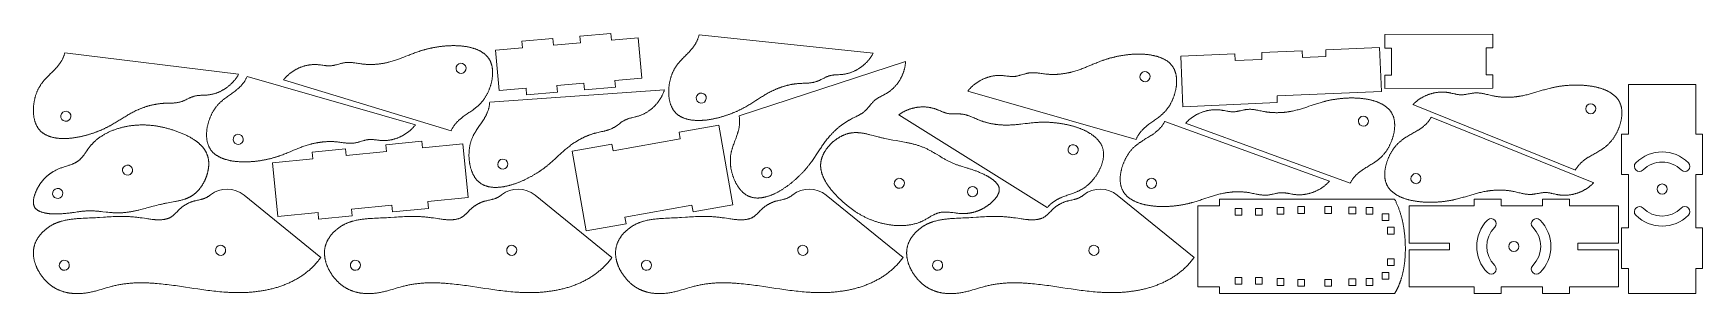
# Model space of a CAD drawing. Header units: inches. Extents: x 0.5 to 31.5, y 7.5 to 12.3.
import ezdxf

# ---------------------------------------------------------------- set-up
doc = ezdxf.new("R2010")
doc.units = ezdxf.units.IN
doc.header["$MEASUREMENT"] = 0
doc.layers.add('Layer 1', color=7, linetype='Continuous')

msp = doc.modelspace()

# ---------------------------------------------------------------- linework, layer by layer
at = {"layer": 'Layer 1', "lineweight": 0}
for points in [[(8.281, 10.533), (8.286, 10.544), (8.291, 10.555), (8.296, 10.565), (8.302, 10.576), (8.308, 10.586), (8.313, 10.596), (8.319, 10.605), (8.326, 10.615), (8.332, 10.624), (8.338, 10.633), (8.345, 10.642), (8.352, 10.651), (8.358, 10.66), (8.365, 10.668), (8.372, 10.677), (8.38, 10.685), (8.387, 10.693), (8.394, 10.7), (8.402, 10.708), (8.409, 10.716), (8.417, 10.723), (8.425, 10.73), (8.433, 10.738), (8.441, 10.745), (8.449, 10.752), (8.457, 10.758), (8.465, 10.765), (8.473, 10.772), (8.482, 10.778), (8.49, 10.785), (8.498, 10.791), (8.507, 10.798), (8.524, 10.81), (8.541, 10.823), (8.559, 10.835), (8.576, 10.847), (8.612, 10.871), (8.629, 10.883), (8.647, 10.895), (8.665, 10.907), (8.682, 10.92), (8.699, 10.932), (8.708, 10.939), (8.717, 10.945), (8.725, 10.952), (8.734, 10.958), (8.742, 10.965), (8.751, 10.972), (8.759, 10.979), (8.767, 10.986), (8.775, 10.993), (8.784, 11), (8.792, 11.008), (8.8, 11.015), (8.808, 11.023), (8.815, 11.031), (8.823, 11.039), (8.831, 11.047), (8.838, 11.055), (8.846, 11.063), (8.853, 11.072), (8.86, 11.081), (8.867, 11.09), (8.874, 11.099), (8.881, 11.108), (8.888, 11.117), (8.894, 11.127), (8.901, 11.136), (8.907, 11.146), (8.914, 11.156), (8.92, 11.166), (8.926, 11.176), (8.932, 11.186), (8.938, 11.196), (8.943, 11.207), (8.949, 11.217), (8.954, 11.228), (8.959, 11.238), (8.965, 11.249), (8.97, 11.26), (8.974, 11.271), (8.979, 11.282), (8.984, 11.293), (8.988, 11.304), (8.992, 11.315), (8.997, 11.326), (9.001, 11.338), (9.005, 11.349), (9.008, 11.36), (9.012, 11.372), (9.015, 11.383), (9.019, 11.395), (9.022, 11.406), (9.025, 11.418), (9.027, 11.429), (9.03, 11.441), (9.033, 11.452), (9.035, 11.464), (9.037, 11.475), (9.039, 11.487), (9.041, 11.498), (9.043, 11.51), (9.044, 11.521), (9.045, 11.533), (9.047, 11.544), (9.048, 11.555), (9.048, 11.567), (9.049, 11.578), (9.049, 11.589), (9.05, 11.6), (9.05, 11.611), (9.05, 11.622), (9.049, 11.633), (9.049, 11.644), (9.048, 11.655), (9.048, 11.666), (9.047, 11.677), (9.045, 11.687), (9.044, 11.698), (9.042, 11.708), (9.041, 11.718), (9.039, 11.729), (9.036, 11.739), (9.034, 11.749), (9.031, 11.759), (9.029, 11.768), (9.026, 11.778), (9.022, 11.787), (9.019, 11.797), (9.015, 11.806), (9.012, 11.815), (9.008, 11.824), (9.003, 11.833), (8.999, 11.841), (8.994, 11.85), (8.989, 11.858), (8.984, 11.866), (8.979, 11.874), (8.974, 11.882), (8.968, 11.89), (8.962, 11.897), (8.956, 11.905), (8.95, 11.912), (8.943, 11.919), (8.937, 11.926), (8.93, 11.933), (8.923, 11.939), (8.916, 11.946), (8.909, 11.952), (8.901, 11.959), (8.894, 11.965), (8.886, 11.971), (8.878, 11.976), (8.87, 11.982), (8.861, 11.988), (8.853, 11.993), (8.844, 11.998), (8.836, 12.004), (8.827, 12.009), (8.818, 12.014), (8.809, 12.018), (8.799, 12.023), (8.79, 12.028), (8.78, 12.032), (8.771, 12.036), (8.761, 12.04), (8.751, 12.044), (8.741, 12.048), (8.731, 12.052), (8.72, 12.056), (8.71, 12.059), (8.699, 12.063), (8.689, 12.066), (8.678, 12.069), (8.667, 12.072), (8.656, 12.075), (8.645, 12.078), (8.634, 12.081), (8.623, 12.083), (8.612, 12.086), (8.6, 12.088), (8.589, 12.09), (8.577, 12.092), (8.566, 12.094), (8.554, 12.096), (8.542, 12.098), (8.53, 12.1), (8.518, 12.101), (8.506, 12.103), (8.494, 12.104), (8.482, 12.105), (8.47, 12.107), (8.458, 12.108), (8.445, 12.109), (8.433, 12.11), (8.421, 12.11), (8.408, 12.111), (8.396, 12.112), (8.383, 12.112), (8.371, 12.112), (8.358, 12.113), (8.345, 12.113), (8.333, 12.113), (8.32, 12.113), (8.307, 12.113), (8.295, 12.113), (8.282, 12.112), (8.269, 12.112), (8.256, 12.112), (8.243, 12.111), (8.231, 12.11), (8.218, 12.11), (8.205, 12.109), (8.192, 12.108), (8.179, 12.107), (8.167, 12.106), (8.154, 12.105), (8.141, 12.104), (8.128, 12.102), (8.115, 12.101), (8.103, 12.1), (8.09, 12.098), (8.077, 12.097), (8.065, 12.095), (8.052, 12.093), (8.039, 12.091), (8.027, 12.089), (8.014, 12.087), (8.002, 12.085), (7.989, 12.083), (7.977, 12.081), (7.964, 12.079), (7.952, 12.077), (7.94, 12.074), (7.927, 12.072), (7.915, 12.069), (7.903, 12.067), (7.891, 12.064), (7.879, 12.061), (7.867, 12.059), (7.855, 12.056), (7.844, 12.053), (7.832, 12.05), (7.82, 12.047), (7.809, 12.044), (7.797, 12.041), (7.786, 12.038), (7.774, 12.034), (7.763, 12.031), (7.752, 12.028), (7.741, 12.024), (7.73, 12.021), (7.719, 12.017), (7.708, 12.014), (7.697, 12.01), (7.687, 12.007), (7.666, 12), (7.645, 11.992), (7.624, 11.985), (7.603, 11.977), (7.583, 11.969), (7.563, 11.962), (7.542, 11.954), (7.523, 11.946), (7.503, 11.938), (7.483, 11.93), (7.444, 11.915), (7.405, 11.899), (7.385, 11.891), (7.366, 11.884), (7.346, 11.876), (7.327, 11.869), (7.307, 11.862), (7.288, 11.855), (7.268, 11.848), (7.248, 11.841), (7.228, 11.835), (7.208, 11.829), (7.188, 11.823), (7.167, 11.817), (7.147, 11.811), (7.126, 11.806), (7.116, 11.804), (7.105, 11.801), (7.095, 11.799), (7.084, 11.797), (7.074, 11.794), (7.063, 11.792), (7.053, 11.79), (7.042, 11.788), (7.032, 11.786), (7.021, 11.784), (7.01, 11.782), (6.999, 11.781), (6.989, 11.779), (6.978, 11.777), (6.967, 11.776), (6.956, 11.774), (6.946, 11.773), (6.935, 11.772), (6.924, 11.771), (6.913, 11.77), (6.902, 11.769), (6.891, 11.768), (6.88, 11.767), (6.87, 11.766), (6.859, 11.765), (6.848, 11.765), (6.837, 11.764), (6.826, 11.764), (6.815, 11.764), (6.804, 11.763), (6.793, 11.763), (6.782, 11.763), (6.771, 11.763), (6.76, 11.764), (6.749, 11.764), (6.738, 11.764), (6.727, 11.765), (6.716, 11.765), (6.705, 11.766), (6.694, 11.767), (6.683, 11.767), (6.672, 11.768), (6.662, 11.769), (6.651, 11.771), (6.64, 11.772), (6.629, 11.773), (6.607, 11.776), (6.585, 11.779), (6.564, 11.783), (6.542, 11.786), (6.52, 11.789), (6.499, 11.792), (6.488, 11.794), (6.477, 11.795), (6.466, 11.796), (6.456, 11.798), (6.445, 11.799), (6.434, 11.8), (6.424, 11.8), (6.413, 11.801), (6.402, 11.802), (6.391, 11.802), (6.381, 11.802), (6.37, 11.802), (6.36, 11.802), (6.349, 11.801), (6.338, 11.801), (6.328, 11.8), (6.317, 11.799), (6.307, 11.797), (6.296, 11.795), (6.285, 11.793), (6.275, 11.791), (6.264, 11.789), (6.254, 11.786), (6.243, 11.784), (6.233, 11.781), (6.222, 11.778), (6.201, 11.772), (6.18, 11.766), (6.159, 11.76), (6.149, 11.758), (6.138, 11.755), (6.128, 11.752), (6.117, 11.75), (6.107, 11.748), (6.096, 11.746), (6.086, 11.744), (6.075, 11.742), (6.065, 11.741), (6.059, 11.74), (6.054, 11.74), (6.049, 11.739), (6.043, 11.739), (6.033, 11.739), (6.022, 11.739), (6.012, 11.739), (6.001, 11.739), (5.99, 11.74), (5.98, 11.74), (5.969, 11.741), (5.958, 11.742), (5.947, 11.743), (5.937, 11.745), (5.926, 11.746), (5.904, 11.749), (5.883, 11.752), (5.861, 11.755), (5.85, 11.756), (5.84, 11.757), (5.829, 11.759), (5.818, 11.76), (5.807, 11.761), (5.796, 11.761), (5.785, 11.762), (5.774, 11.762), (5.763, 11.763), (5.752, 11.763), (5.741, 11.762), (5.73, 11.762), (5.719, 11.762), (5.708, 11.761), (5.697, 11.76), (5.686, 11.759), (5.675, 11.758), (5.664, 11.756), (5.653, 11.755), (5.643, 11.753), (5.632, 11.751), (5.621, 11.749), (5.61, 11.747), (5.599, 11.744), (5.588, 11.742), (5.578, 11.739), (5.567, 11.736), (5.556, 11.733), (5.546, 11.73), (5.535, 11.727), (5.524, 11.723), (5.514, 11.719), (5.504, 11.716), (5.493, 11.712), (5.483, 11.707), (5.473, 11.703), (5.462, 11.699), (5.452, 11.694), (5.442, 11.689), (5.432, 11.685), (5.422, 11.68), (5.412, 11.675), (5.403, 11.669), (5.393, 11.664), (5.383, 11.658), (5.374, 11.653), (5.364, 11.647), (5.355, 11.641), (5.346, 11.635), (5.336, 11.629), (5.327, 11.622), (5.318, 11.616), (5.31, 11.609), (5.301, 11.603), (5.292, 11.596), (5.284, 11.589), (5.275, 11.582), (5.267, 11.575), (5.259, 11.568), (5.251, 11.56), (5.243, 11.553), (5.235, 11.545), (5.227, 11.538), (5.22, 11.53), (5.212, 11.522), (5.205, 11.514), (5.198, 11.506), (5.191, 11.498), (5.184, 11.49), (5.178, 11.481), (8.281, 10.533)], [(9.171, 11.281), (9.105, 12.028), (9.603, 12.072), (9.593, 12.196), (10.169, 12.247), (10.18, 12.122), (10.678, 12.166), (10.667, 12.29), (11.24, 12.34), (11.25, 12.216), (11.749, 12.259), (11.814, 11.512), (11.316, 11.469), (11.327, 11.344), (10.751, 11.294), (10.74, 11.418), (10.242, 11.375), (10.253, 11.25), (9.68, 11.2), (9.669, 11.324), (9.171, 11.281)], [(12.875, 12.314), (12.872, 12.302), (12.869, 12.29), (12.866, 12.279), (12.863, 12.268), (12.859, 12.257), (12.855, 12.246), (12.851, 12.235), (12.847, 12.225), (12.843, 12.214), (12.838, 12.204), (12.833, 12.194), (12.829, 12.184), (12.824, 12.174), (12.818, 12.165), (12.813, 12.155), (12.807, 12.146), (12.802, 12.137), (12.796, 12.128), (12.79, 12.119), (12.784, 12.11), (12.778, 12.101), (12.772, 12.092), (12.765, 12.084), (12.759, 12.075), (12.752, 12.067), (12.746, 12.059), (12.739, 12.051), (12.732, 12.042), (12.725, 12.034), (12.718, 12.026), (12.711, 12.019), (12.704, 12.011), (12.689, 11.995), (12.675, 11.98), (12.66, 11.964), (12.645, 11.949), (12.615, 11.919), (12.6, 11.904), (12.585, 11.888), (12.57, 11.873), (12.555, 11.857), (12.541, 11.842), (12.533, 11.834), (12.526, 11.826), (12.519, 11.818), (12.512, 11.81), (12.505, 11.801), (12.498, 11.793), (12.491, 11.785), (12.484, 11.776), (12.478, 11.768), (12.471, 11.759), (12.465, 11.75), (12.458, 11.741), (12.452, 11.732), (12.446, 11.723), (12.44, 11.714), (12.434, 11.704), (12.428, 11.695), (12.422, 11.685), (12.417, 11.675), (12.411, 11.665), (12.406, 11.655), (12.401, 11.645), (12.396, 11.635), (12.391, 11.624), (12.386, 11.614), (12.382, 11.603), (12.377, 11.592), (12.373, 11.582), (12.369, 11.571), (12.365, 11.56), (12.361, 11.548), (12.357, 11.537), (12.354, 11.526), (12.35, 11.515), (12.347, 11.503), (12.344, 11.492), (12.341, 11.48), (12.338, 11.469), (12.335, 11.457), (12.333, 11.445), (12.33, 11.433), (12.328, 11.422), (12.326, 11.41), (12.324, 11.398), (12.322, 11.386), (12.321, 11.374), (12.319, 11.363), (12.318, 11.351), (12.317, 11.339), (12.316, 11.327), (12.315, 11.315), (12.314, 11.303), (12.314, 11.291), (12.313, 11.28), (12.313, 11.268), (12.313, 11.256), (12.313, 11.244), (12.313, 11.233), (12.313, 11.221), (12.314, 11.21), (12.315, 11.198), (12.316, 11.187), (12.317, 11.175), (12.318, 11.164), (12.319, 11.153), (12.321, 11.141), (12.322, 11.13), (12.324, 11.119), (12.326, 11.108), (12.328, 11.097), (12.331, 11.087), (12.333, 11.076), (12.336, 11.066), (12.339, 11.055), (12.342, 11.045), (12.345, 11.035), (12.349, 11.025), (12.352, 11.015), (12.356, 11.005), (12.36, 10.995), (12.364, 10.986), (12.368, 10.976), (12.372, 10.967), (12.377, 10.958), (12.382, 10.949), (12.387, 10.941), (12.392, 10.932), (12.397, 10.924), (12.403, 10.916), (12.408, 10.908), (12.414, 10.9), (12.42, 10.892), (12.426, 10.885), (12.433, 10.878), (12.439, 10.871), (12.446, 10.864), (12.453, 10.857), (12.46, 10.851), (12.467, 10.845), (12.474, 10.838), (12.482, 10.832), (12.489, 10.827), (12.497, 10.821), (12.505, 10.816), (12.513, 10.811), (12.522, 10.805), (12.53, 10.801), (12.538, 10.796), (12.547, 10.791), (12.556, 10.787), (12.565, 10.783), (12.574, 10.779), (12.583, 10.775), (12.592, 10.771), (12.602, 10.767), (12.611, 10.764), (12.621, 10.761), (12.631, 10.758), (12.641, 10.755), (12.651, 10.752), (12.661, 10.749), (12.671, 10.747), (12.681, 10.745), (12.692, 10.742), (12.702, 10.74), (12.713, 10.738), (12.724, 10.737), (12.734, 10.735), (12.745, 10.734), (12.756, 10.732), (12.767, 10.731), (12.778, 10.73), (12.79, 10.729), (12.801, 10.728), (12.812, 10.728), (12.824, 10.727), (12.835, 10.727), (12.847, 10.726), (12.859, 10.726), (12.87, 10.726), (12.882, 10.726), (12.894, 10.727), (12.906, 10.727), (12.918, 10.727), (12.93, 10.728), (12.942, 10.729), (12.954, 10.73), (12.966, 10.731), (12.978, 10.732), (12.99, 10.733), (13.002, 10.734), (13.015, 10.735), (13.027, 10.737), (13.039, 10.739), (13.052, 10.74), (13.064, 10.742), (13.076, 10.744), (13.089, 10.746), (13.101, 10.748), (13.114, 10.75), (13.126, 10.753), (13.138, 10.755), (13.151, 10.758), (13.163, 10.76), (13.176, 10.763), (13.188, 10.766), (13.201, 10.769), (13.213, 10.772), (13.226, 10.775), (13.238, 10.778), (13.251, 10.781), (13.263, 10.784), (13.275, 10.788), (13.288, 10.791), (13.3, 10.795), (13.312, 10.798), (13.325, 10.802), (13.337, 10.806), (13.349, 10.81), (13.361, 10.814), (13.374, 10.818), (13.386, 10.822), (13.398, 10.826), (13.41, 10.83), (13.422, 10.834), (13.434, 10.839), (13.446, 10.843), (13.458, 10.847), (13.469, 10.852), (13.481, 10.856), (13.493, 10.861), (13.504, 10.866), (13.516, 10.871), (13.527, 10.875), (13.539, 10.88), (13.55, 10.885), (13.561, 10.89), (13.573, 10.895), (13.584, 10.9), (13.595, 10.905), (13.606, 10.91), (13.616, 10.915), (13.627, 10.921), (13.638, 10.926), (13.648, 10.931), (13.659, 10.936), (13.669, 10.942), (13.68, 10.947), (13.69, 10.953), (13.7, 10.958), (13.71, 10.964), (13.72, 10.969), (13.73, 10.975), (13.74, 10.98), (13.759, 10.991), (13.778, 11.003), (13.797, 11.014), (13.816, 11.025), (13.835, 11.037), (13.853, 11.048), (13.871, 11.06), (13.889, 11.071), (13.907, 11.083), (13.925, 11.094), (13.961, 11.117), (13.996, 11.14), (14.014, 11.151), (14.031, 11.162), (14.049, 11.173), (14.067, 11.184), (14.085, 11.195), (14.103, 11.205), (14.121, 11.216), (14.139, 11.226), (14.157, 11.236), (14.176, 11.246), (14.194, 11.256), (14.213, 11.266), (14.232, 11.275), (14.252, 11.284), (14.261, 11.288), (14.271, 11.293), (14.281, 11.297), (14.291, 11.302), (14.301, 11.306), (14.311, 11.31), (14.321, 11.314), (14.331, 11.318), (14.341, 11.322), (14.351, 11.326), (14.361, 11.33), (14.371, 11.333), (14.381, 11.337), (14.392, 11.341), (14.402, 11.344), (14.412, 11.348), (14.423, 11.351), (14.433, 11.354), (14.443, 11.358), (14.454, 11.361), (14.464, 11.364), (14.475, 11.367), (14.485, 11.37), (14.496, 11.372), (14.507, 11.375), (14.517, 11.378), (14.528, 11.38), (14.539, 11.383), (14.549, 11.385), (14.56, 11.388), (14.571, 11.39), (14.581, 11.392), (14.592, 11.394), (14.603, 11.396), (14.614, 11.398), (14.625, 11.399), (14.635, 11.401), (14.646, 11.403), (14.657, 11.404), (14.668, 11.405), (14.679, 11.407), (14.69, 11.408), (14.701, 11.409), (14.712, 11.41), (14.723, 11.411), (14.734, 11.411), (14.756, 11.413), (14.778, 11.414), (14.8, 11.415), (14.821, 11.415), (14.843, 11.416), (14.865, 11.418), (14.876, 11.418), (14.887, 11.419), (14.898, 11.42), (14.908, 11.42), (14.919, 11.421), (14.93, 11.423), (14.94, 11.424), (14.951, 11.425), (14.962, 11.427), (14.972, 11.428), (14.983, 11.43), (14.993, 11.432), (15.003, 11.435), (15.014, 11.437), (15.024, 11.44), (15.034, 11.443), (15.045, 11.446), (15.055, 11.449), (15.065, 11.453), (15.075, 11.457), (15.085, 11.461), (15.094, 11.465), (15.104, 11.47), (15.114, 11.475), (15.124, 11.479), (15.134, 11.484), (15.153, 11.494), (15.173, 11.504), (15.192, 11.513), (15.202, 11.518), (15.212, 11.523), (15.222, 11.527), (15.231, 11.532), (15.241, 11.536), (15.251, 11.54), (15.261, 11.544), (15.271, 11.547), (15.281, 11.551), (15.286, 11.552), (15.292, 11.554), (15.297, 11.555), (15.302, 11.557), (15.312, 11.559), (15.323, 11.561), (15.333, 11.563), (15.344, 11.565), (15.354, 11.566), (15.365, 11.568), (15.375, 11.569), (15.386, 11.57), (15.397, 11.571), (15.408, 11.572), (15.418, 11.572), (15.44, 11.574), (15.462, 11.575), (15.484, 11.576), (15.495, 11.577), (15.505, 11.578), (15.516, 11.578), (15.527, 11.579), (15.538, 11.581), (15.549, 11.582), (15.56, 11.583), (15.571, 11.585), (15.581, 11.587), (15.592, 11.589), (15.603, 11.591), (15.614, 11.594), (15.624, 11.596), (15.635, 11.599), (15.646, 11.602), (15.656, 11.605), (15.667, 11.608), (15.677, 11.612), (15.688, 11.615), (15.698, 11.619), (15.708, 11.623), (15.719, 11.627), (15.729, 11.632), (15.739, 11.636), (15.749, 11.641), (15.759, 11.645), (15.769, 11.65), (15.779, 11.655), (15.789, 11.661), (15.799, 11.666), (15.808, 11.671), (15.818, 11.677), (15.827, 11.683), (15.837, 11.689), (15.846, 11.695), (15.855, 11.701), (15.865, 11.707), (15.874, 11.713), (15.883, 11.72), (15.892, 11.727), (15.9, 11.733), (15.909, 11.74), (15.918, 11.747), (15.926, 11.755), (15.934, 11.762), (15.943, 11.769), (15.951, 11.777), (15.959, 11.784), (15.967, 11.792), (15.975, 11.8), (15.982, 11.808), (15.99, 11.816), (15.997, 11.824), (16.005, 11.832), (16.012, 11.84), (16.019, 11.849), (16.026, 11.857), (16.033, 11.866), (16.039, 11.874), (16.046, 11.883), (16.052, 11.892), (16.058, 11.901), (16.064, 11.91), (16.07, 11.919), (16.076, 11.928), (16.082, 11.937), (16.087, 11.947), (16.092, 11.956), (16.098, 11.965), (16.103, 11.975), (12.875, 12.314)], [(25.485, 12.077), (24.486, 12.034), (24.491, 11.909), (24.055, 11.891), (24.05, 12.016), (23.3, 11.983), (23.306, 11.858), (22.806, 11.837), (22.801, 11.962), (21.802, 11.919), (21.842, 10.982), (23.59, 11.057), (23.585, 11.182), (25.52, 11.266), (25.485, 12.077)], [(25.584, 11.317), (25.583, 11.567), (25.708, 11.567), (25.707, 12.067), (25.582, 12.067), (25.581, 12.317), (27.581, 12.325), (27.582, 12.075), (27.457, 12.074), (27.458, 11.574), (27.583, 11.575), (27.584, 11.325), (25.584, 11.317)], [(1.122, 11.979), (1.119, 11.967), (1.116, 11.956), (1.112, 11.944), (1.109, 11.933), (1.105, 11.922), (1.101, 11.911), (1.097, 11.901), (1.092, 11.89), (1.088, 11.88), (1.083, 11.87), (1.078, 11.86), (1.073, 11.85), (1.068, 11.84), (1.063, 11.831), (1.057, 11.821), (1.051, 11.812), (1.046, 11.803), (1.04, 11.794), (1.034, 11.785), (1.027, 11.776), (1.021, 11.768), (1.015, 11.759), (1.008, 11.751), (1.002, 11.743), (0.995, 11.734), (0.988, 11.726), (0.981, 11.718), (0.974, 11.71), (0.967, 11.702), (0.96, 11.694), (0.953, 11.687), (0.946, 11.679), (0.931, 11.663), (0.916, 11.648), (0.901, 11.633), (0.886, 11.618), (0.855, 11.589), (0.84, 11.574), (0.825, 11.559), (0.809, 11.543), (0.794, 11.528), (0.779, 11.513), (0.772, 11.505), (0.765, 11.497), (0.757, 11.489), (0.75, 11.481), (0.743, 11.473), (0.736, 11.465), (0.729, 11.457), (0.722, 11.448), (0.715, 11.44), (0.708, 11.431), (0.702, 11.422), (0.695, 11.414), (0.689, 11.405), (0.682, 11.396), (0.676, 11.387), (0.67, 11.377), (0.664, 11.368), (0.658, 11.358), (0.652, 11.349), (0.647, 11.339), (0.641, 11.329), (0.636, 11.319), (0.631, 11.308), (0.626, 11.298), (0.621, 11.288), (0.616, 11.277), (0.612, 11.266), (0.607, 11.256), (0.603, 11.245), (0.599, 11.234), (0.595, 11.223), (0.591, 11.211), (0.587, 11.2), (0.583, 11.189), (0.58, 11.178), (0.577, 11.166), (0.573, 11.155), (0.57, 11.143), (0.567, 11.132), (0.565, 11.12), (0.562, 11.108), (0.56, 11.097), (0.557, 11.085), (0.555, 11.073), (0.553, 11.061), (0.551, 11.049), (0.55, 11.038), (0.548, 11.026), (0.547, 11.014), (0.545, 11.002), (0.544, 10.99), (0.543, 10.978), (0.543, 10.967), (0.542, 10.955), (0.542, 10.943), (0.541, 10.931), (0.541, 10.92), (0.541, 10.908), (0.541, 10.896), (0.542, 10.885), (0.542, 10.873), (0.543, 10.862), (0.544, 10.85), (0.545, 10.839), (0.546, 10.828), (0.547, 10.816), (0.549, 10.805), (0.55, 10.794), (0.552, 10.783), (0.554, 10.772), (0.556, 10.761), (0.559, 10.751), (0.561, 10.74), (0.564, 10.73), (0.567, 10.719), (0.57, 10.709), (0.573, 10.699), (0.576, 10.689), (0.58, 10.679), (0.584, 10.67), (0.588, 10.66), (0.592, 10.651), (0.596, 10.641), (0.6, 10.632), (0.605, 10.623), (0.61, 10.615), (0.615, 10.606), (0.62, 10.598), (0.625, 10.589), (0.631, 10.581), (0.636, 10.573), (0.642, 10.566), (0.648, 10.558), (0.655, 10.551), (0.661, 10.544), (0.668, 10.537), (0.674, 10.53), (0.681, 10.523), (0.688, 10.517), (0.695, 10.511), (0.703, 10.505), (0.71, 10.499), (0.718, 10.493), (0.726, 10.488), (0.734, 10.482), (0.742, 10.477), (0.75, 10.472), (0.759, 10.467), (0.767, 10.462), (0.776, 10.458), (0.785, 10.453), (0.794, 10.449), (0.803, 10.445), (0.812, 10.441), (0.822, 10.438), (0.831, 10.434), (0.841, 10.431), (0.851, 10.427), (0.86, 10.424), (0.87, 10.421), (0.88, 10.418), (0.891, 10.416), (0.901, 10.413), (0.911, 10.411), (0.922, 10.409), (0.932, 10.407), (0.943, 10.405), (0.954, 10.403), (0.965, 10.401), (0.976, 10.4), (0.987, 10.398), (0.998, 10.397), (1.009, 10.396), (1.02, 10.395), (1.032, 10.394), (1.043, 10.393), (1.054, 10.393), (1.066, 10.392), (1.078, 10.392), (1.089, 10.392), (1.101, 10.392), (1.113, 10.392), (1.125, 10.392), (1.137, 10.392), (1.149, 10.392), (1.161, 10.393), (1.173, 10.394), (1.185, 10.394), (1.197, 10.395), (1.209, 10.396), (1.222, 10.397), (1.234, 10.398), (1.246, 10.4), (1.259, 10.401), (1.271, 10.403), (1.283, 10.404), (1.296, 10.406), (1.308, 10.408), (1.321, 10.41), (1.333, 10.412), (1.346, 10.414), (1.358, 10.416), (1.371, 10.418), (1.383, 10.421), (1.396, 10.423), (1.408, 10.426), (1.421, 10.428), (1.433, 10.431), (1.446, 10.434), (1.458, 10.437), (1.471, 10.44), (1.483, 10.443), (1.496, 10.446), (1.508, 10.449), (1.52, 10.453), (1.533, 10.456), (1.545, 10.46), (1.557, 10.463), (1.57, 10.467), (1.582, 10.47), (1.594, 10.474), (1.606, 10.478), (1.619, 10.482), (1.631, 10.486), (1.643, 10.49), (1.655, 10.494), (1.667, 10.498), (1.679, 10.503), (1.691, 10.507), (1.702, 10.511), (1.714, 10.516), (1.726, 10.52), (1.737, 10.525), (1.749, 10.529), (1.761, 10.534), (1.772, 10.539), (1.783, 10.543), (1.795, 10.548), (1.806, 10.553), (1.817, 10.558), (1.828, 10.563), (1.839, 10.568), (1.85, 10.573), (1.86, 10.578), (1.871, 10.583), (1.882, 10.588), (1.892, 10.593), (1.903, 10.599), (1.913, 10.604), (1.923, 10.609), (1.933, 10.614), (1.943, 10.62), (1.953, 10.625), (1.963, 10.63), (1.983, 10.641), (2.002, 10.652), (2.021, 10.663), (2.04, 10.674), (2.059, 10.685), (2.078, 10.697), (2.096, 10.708), (2.114, 10.719), (2.133, 10.73), (2.151, 10.741), (2.186, 10.763), (2.222, 10.786), (2.24, 10.796), (2.258, 10.807), (2.276, 10.818), (2.294, 10.829), (2.312, 10.839), (2.33, 10.849), (2.348, 10.859), (2.366, 10.869), (2.385, 10.879), (2.404, 10.889), (2.423, 10.898), (2.442, 10.908), (2.461, 10.917), (2.48, 10.925), (2.49, 10.93), (2.5, 10.934), (2.51, 10.938), (2.52, 10.942), (2.53, 10.946), (2.54, 10.95), (2.55, 10.954), (2.56, 10.958), (2.57, 10.962), (2.58, 10.965), (2.591, 10.969), (2.601, 10.973), (2.611, 10.976), (2.621, 10.979), (2.632, 10.983), (2.642, 10.986), (2.652, 10.989), (2.663, 10.992), (2.673, 10.995), (2.684, 10.998), (2.694, 11.001), (2.705, 11.004), (2.716, 11.007), (2.726, 11.009), (2.737, 11.012), (2.747, 11.014), (2.758, 11.017), (2.769, 11.019), (2.78, 11.021), (2.79, 11.023), (2.801, 11.025), (2.812, 11.027), (2.823, 11.029), (2.834, 11.031), (2.844, 11.033), (2.855, 11.034), (2.866, 11.036), (2.877, 11.037), (2.888, 11.038), (2.899, 11.039), (2.91, 11.04), (2.921, 11.041), (2.932, 11.042), (2.943, 11.043), (2.954, 11.044), (2.965, 11.044), (2.987, 11.045), (3.008, 11.046), (3.03, 11.046), (3.052, 11.047), (3.074, 11.047), (3.096, 11.048), (3.107, 11.048), (3.118, 11.049), (3.128, 11.05), (3.139, 11.05), (3.15, 11.051), (3.161, 11.052), (3.171, 11.053), (3.182, 11.054), (3.193, 11.056), (3.203, 11.057), (3.214, 11.059), (3.224, 11.061), (3.235, 11.063), (3.245, 11.065), (3.255, 11.068), (3.266, 11.07), (3.276, 11.073), (3.286, 11.077), (3.296, 11.08), (3.306, 11.084), (3.316, 11.088), (3.326, 11.092), (3.336, 11.096), (3.346, 11.101), (3.356, 11.105), (3.366, 11.11), (3.385, 11.119), (3.405, 11.129), (3.425, 11.138), (3.435, 11.143), (3.444, 11.147), (3.454, 11.152), (3.464, 11.156), (3.474, 11.16), (3.484, 11.164), (3.494, 11.167), (3.504, 11.171), (3.515, 11.174), (3.52, 11.175), (3.525, 11.177), (3.53, 11.178), (3.535, 11.179), (3.545, 11.182), (3.556, 11.184), (3.566, 11.185), (3.577, 11.187), (3.588, 11.188), (3.598, 11.189), (3.609, 11.19), (3.62, 11.191), (3.63, 11.192), (3.641, 11.193), (3.652, 11.193), (3.674, 11.194), (3.695, 11.195), (3.717, 11.196), (3.728, 11.196), (3.739, 11.197), (3.75, 11.198), (3.761, 11.198), (3.772, 11.199), (3.783, 11.2), (3.794, 11.202), (3.804, 11.203), (3.815, 11.205), (3.826, 11.207), (3.837, 11.209), (3.848, 11.211), (3.858, 11.214), (3.869, 11.216), (3.88, 11.219), (3.89, 11.222), (3.901, 11.225), (3.911, 11.228), (3.922, 11.232), (3.932, 11.235), (3.943, 11.239), (3.953, 11.243), (3.963, 11.247), (3.974, 11.251), (3.984, 11.256), (3.994, 11.26), (4.004, 11.265), (4.014, 11.27), (4.024, 11.275), (4.034, 11.28), (4.043, 11.285), (4.053, 11.291), (4.063, 11.296), (4.072, 11.302), (4.082, 11.308), (4.091, 11.314), (4.1, 11.32), (4.11, 11.326), (4.119, 11.333), (4.128, 11.339), (4.137, 11.346), (4.145, 11.353), (4.154, 11.36), (4.163, 11.367), (4.171, 11.374), (4.18, 11.381), (4.188, 11.388), (4.196, 11.396), (4.204, 11.403), (4.212, 11.411), (4.22, 11.419), (4.228, 11.427), (4.235, 11.435), (4.243, 11.443), (4.25, 11.451), (4.257, 11.459), (4.264, 11.467), (4.271, 11.476), (4.278, 11.484), (4.285, 11.493), (4.291, 11.502), (4.298, 11.51), (4.304, 11.519), (4.31, 11.528), (4.316, 11.537), (4.322, 11.546), (4.327, 11.556), (4.333, 11.565), (4.338, 11.574), (4.343, 11.584), (1.122, 11.979)], [(13.616, 10.814), (13.619, 10.802), (13.621, 10.791), (13.622, 10.779), (13.624, 10.767), (13.625, 10.755), (13.626, 10.744), (13.627, 10.733), (13.627, 10.721), (13.627, 10.71), (13.627, 10.699), (13.627, 10.688), (13.627, 10.677), (13.626, 10.666), (13.625, 10.655), (13.624, 10.644), (13.623, 10.633), (13.621, 10.622), (13.62, 10.612), (13.618, 10.601), (13.616, 10.591), (13.614, 10.58), (13.612, 10.57), (13.61, 10.559), (13.607, 10.549), (13.604, 10.539), (13.602, 10.528), (13.599, 10.518), (13.596, 10.508), (13.593, 10.498), (13.59, 10.488), (13.587, 10.478), (13.583, 10.468), (13.576, 10.447), (13.569, 10.427), (13.562, 10.407), (13.555, 10.387), (13.539, 10.348), (13.532, 10.328), (13.524, 10.307), (13.517, 10.287), (13.51, 10.267), (13.503, 10.247), (13.499, 10.237), (13.496, 10.226), (13.493, 10.216), (13.49, 10.206), (13.487, 10.195), (13.484, 10.185), (13.481, 10.175), (13.478, 10.164), (13.475, 10.153), (13.473, 10.143), (13.471, 10.132), (13.468, 10.121), (13.466, 10.111), (13.464, 10.1), (13.463, 10.089), (13.461, 10.078), (13.46, 10.067), (13.458, 10.056), (13.457, 10.044), (13.456, 10.033), (13.456, 10.022), (13.455, 10.01), (13.455, 9.999), (13.455, 9.987), (13.455, 9.976), (13.455, 9.964), (13.455, 9.953), (13.455, 9.941), (13.456, 9.929), (13.457, 9.918), (13.458, 9.906), (13.459, 9.894), (13.46, 9.882), (13.462, 9.871), (13.464, 9.859), (13.465, 9.847), (13.467, 9.835), (13.47, 9.824), (13.472, 9.812), (13.474, 9.8), (13.477, 9.788), (13.48, 9.777), (13.482, 9.765), (13.485, 9.754), (13.489, 9.742), (13.492, 9.73), (13.495, 9.719), (13.499, 9.708), (13.503, 9.696), (13.507, 9.685), (13.511, 9.674), (13.515, 9.663), (13.519, 9.652), (13.524, 9.641), (13.528, 9.63), (13.533, 9.619), (13.538, 9.609), (13.543, 9.598), (13.548, 9.587), (13.553, 9.577), (13.558, 9.567), (13.564, 9.557), (13.569, 9.547), (13.575, 9.537), (13.581, 9.527), (13.587, 9.518), (13.593, 9.508), (13.599, 9.499), (13.605, 9.49), (13.612, 9.481), (13.618, 9.472), (13.625, 9.463), (13.632, 9.455), (13.638, 9.446), (13.645, 9.438), (13.652, 9.43), (13.66, 9.422), (13.667, 9.415), (13.674, 9.407), (13.682, 9.4), (13.689, 9.393), (13.697, 9.386), (13.705, 9.38), (13.713, 9.373), (13.721, 9.367), (13.729, 9.361), (13.737, 9.355), (13.745, 9.35), (13.753, 9.345), (13.762, 9.34), (13.77, 9.335), (13.779, 9.331), (13.787, 9.326), (13.796, 9.322), (13.805, 9.319), (13.814, 9.315), (13.823, 9.312), (13.832, 9.309), (13.841, 9.306), (13.85, 9.303), (13.86, 9.301), (13.869, 9.299), (13.878, 9.297), (13.888, 9.295), (13.897, 9.294), (13.907, 9.292), (13.916, 9.291), (13.926, 9.291), (13.936, 9.29), (13.946, 9.289), (13.956, 9.289), (13.966, 9.289), (13.976, 9.289), (13.986, 9.29), (13.996, 9.29), (14.006, 9.291), (14.016, 9.292), (14.026, 9.293), (14.036, 9.295), (14.047, 9.296), (14.057, 9.298), (14.067, 9.3), (14.078, 9.302), (14.088, 9.304), (14.098, 9.306), (14.109, 9.309), (14.119, 9.312), (14.13, 9.315), (14.14, 9.318), (14.151, 9.321), (14.162, 9.324), (14.172, 9.328), (14.183, 9.332), (14.193, 9.336), (14.204, 9.34), (14.215, 9.344), (14.225, 9.348), (14.236, 9.352), (14.247, 9.357), (14.258, 9.362), (14.268, 9.367), (14.279, 9.372), (14.29, 9.377), (14.3, 9.382), (14.311, 9.388), (14.322, 9.393), (14.332, 9.399), (14.343, 9.405), (14.354, 9.411), (14.364, 9.417), (14.375, 9.423), (14.386, 9.429), (14.396, 9.435), (14.407, 9.442), (14.417, 9.448), (14.428, 9.455), (14.439, 9.462), (14.449, 9.469), (14.46, 9.476), (14.47, 9.483), (14.48, 9.49), (14.491, 9.497), (14.501, 9.505), (14.512, 9.512), (14.522, 9.52), (14.532, 9.527), (14.542, 9.535), (14.552, 9.543), (14.563, 9.551), (14.573, 9.559), (14.583, 9.567), (14.593, 9.575), (14.603, 9.583), (14.613, 9.591), (14.622, 9.599), (14.632, 9.608), (14.642, 9.616), (14.652, 9.624), (14.661, 9.633), (14.671, 9.641), (14.68, 9.65), (14.69, 9.659), (14.699, 9.667), (14.708, 9.676), (14.718, 9.685), (14.727, 9.694), (14.736, 9.703), (14.745, 9.711), (14.754, 9.72), (14.763, 9.729), (14.771, 9.738), (14.78, 9.747), (14.789, 9.756), (14.797, 9.765), (14.806, 9.774), (14.814, 9.783), (14.822, 9.793), (14.831, 9.802), (14.839, 9.811), (14.847, 9.82), (14.855, 9.829), (14.862, 9.838), (14.87, 9.847), (14.878, 9.856), (14.885, 9.866), (14.893, 9.875), (14.9, 9.884), (14.907, 9.893), (14.914, 9.902), (14.921, 9.911), (14.928, 9.92), (14.935, 9.929), (14.942, 9.938), (14.949, 9.948), (14.962, 9.966), (14.975, 9.984), (14.988, 10.002), (15, 10.02), (15.012, 10.038), (15.024, 10.056), (15.036, 10.074), (15.048, 10.092), (15.06, 10.109), (15.072, 10.127), (15.095, 10.162), (15.118, 10.198), (15.129, 10.215), (15.141, 10.232), (15.153, 10.25), (15.164, 10.267), (15.176, 10.284), (15.188, 10.301), (15.201, 10.318), (15.213, 10.335), (15.226, 10.351), (15.239, 10.368), (15.252, 10.384), (15.265, 10.401), (15.279, 10.417), (15.293, 10.433), (15.3, 10.441), (15.307, 10.449), (15.314, 10.457), (15.321, 10.465), (15.329, 10.473), (15.336, 10.481), (15.344, 10.489), (15.351, 10.496), (15.359, 10.504), (15.366, 10.512), (15.374, 10.519), (15.382, 10.527), (15.39, 10.535), (15.398, 10.542), (15.406, 10.549), (15.414, 10.557), (15.422, 10.564), (15.43, 10.571), (15.438, 10.578), (15.446, 10.586), (15.455, 10.593), (15.463, 10.6), (15.471, 10.607), (15.48, 10.613), (15.489, 10.62), (15.497, 10.627), (15.506, 10.634), (15.515, 10.64), (15.523, 10.647), (15.532, 10.653), (15.541, 10.66), (15.55, 10.666), (15.559, 10.672), (15.568, 10.678), (15.577, 10.684), (15.586, 10.69), (15.596, 10.696), (15.605, 10.702), (15.614, 10.708), (15.624, 10.714), (15.633, 10.719), (15.643, 10.725), (15.652, 10.73), (15.662, 10.735), (15.672, 10.741), (15.681, 10.746), (15.701, 10.756), (15.72, 10.766), (15.74, 10.775), (15.76, 10.785), (15.779, 10.795), (15.799, 10.805), (15.808, 10.81), (15.818, 10.815), (15.828, 10.82), (15.837, 10.825), (15.846, 10.83), (15.856, 10.836), (15.865, 10.841), (15.874, 10.847), (15.883, 10.852), (15.892, 10.858), (15.901, 10.864), (15.91, 10.87), (15.918, 10.877), (15.927, 10.883), (15.935, 10.89), (15.943, 10.897), (15.951, 10.904), (15.959, 10.911), (15.967, 10.918), (15.974, 10.926), (15.982, 10.934), (15.989, 10.942), (15.996, 10.95), (16.003, 10.958), (16.01, 10.966), (16.017, 10.975), (16.031, 10.992), (16.045, 11.009), (16.059, 11.025), (16.066, 11.034), (16.073, 11.042), (16.08, 11.05), (16.087, 11.058), (16.094, 11.066), (16.102, 11.074), (16.109, 11.081), (16.117, 11.089), (16.125, 11.096), (16.129, 11.099), (16.133, 11.103), (16.137, 11.106), (16.141, 11.109), (16.15, 11.116), (16.158, 11.122), (16.167, 11.128), (16.176, 11.134), (16.185, 11.14), (16.194, 11.145), (16.203, 11.15), (16.213, 11.156), (16.222, 11.161), (16.232, 11.166), (16.241, 11.171), (16.261, 11.181), (16.28, 11.191), (16.299, 11.201), (16.309, 11.206), (16.319, 11.211), (16.328, 11.217), (16.338, 11.222), (16.347, 11.227), (16.357, 11.233), (16.366, 11.239), (16.375, 11.245), (16.384, 11.251), (16.393, 11.257), (16.402, 11.264), (16.411, 11.27), (16.42, 11.277), (16.428, 11.284), (16.437, 11.291), (16.445, 11.298), (16.453, 11.305), (16.462, 11.313), (16.47, 11.32), (16.478, 11.328), (16.485, 11.336), (16.493, 11.344), (16.501, 11.352), (16.508, 11.36), (16.516, 11.368), (16.523, 11.377), (16.53, 11.385), (16.537, 11.394), (16.544, 11.402), (16.551, 11.411), (16.557, 11.42), (16.564, 11.429), (16.57, 11.438), (16.576, 11.448), (16.582, 11.457), (16.588, 11.466), (16.594, 11.476), (16.6, 11.485), (16.605, 11.495), (16.611, 11.505), (16.616, 11.514), (16.621, 11.524), (16.626, 11.534), (16.631, 11.544), (16.636, 11.554), (16.64, 11.564), (16.645, 11.575), (16.649, 11.585), (16.653, 11.595), (16.657, 11.605), (16.661, 11.616), (16.664, 11.626), (16.668, 11.636), (16.671, 11.647), (16.675, 11.657), (16.678, 11.668), (16.68, 11.679), (16.683, 11.689), (16.686, 11.7), (16.688, 11.71), (16.69, 11.721), (16.692, 11.732), (16.694, 11.742), (16.696, 11.753), (16.697, 11.764), (16.699, 11.774), (16.7, 11.785), (16.701, 11.796), (16.702, 11.806), (16.703, 11.817), (13.616, 10.814)], [(20.974, 10.375), (20.979, 10.386), (20.984, 10.397), (20.989, 10.408), (20.994, 10.418), (21, 10.429), (21.005, 10.439), (21.011, 10.448), (21.017, 10.458), (21.023, 10.468), (21.03, 10.477), (21.036, 10.486), (21.043, 10.495), (21.049, 10.504), (21.056, 10.512), (21.063, 10.521), (21.07, 10.529), (21.077, 10.537), (21.084, 10.545), (21.092, 10.553), (21.099, 10.56), (21.107, 10.568), (21.114, 10.575), (21.122, 10.583), (21.13, 10.59), (21.138, 10.597), (21.146, 10.604), (21.154, 10.611), (21.162, 10.617), (21.17, 10.624), (21.179, 10.631), (21.187, 10.637), (21.195, 10.644), (21.212, 10.657), (21.229, 10.669), (21.247, 10.682), (21.264, 10.694), (21.299, 10.719), (21.316, 10.731), (21.334, 10.744), (21.351, 10.756), (21.368, 10.769), (21.386, 10.782), (21.394, 10.789), (21.403, 10.795), (21.411, 10.802), (21.419, 10.809), (21.428, 10.816), (21.436, 10.822), (21.444, 10.83), (21.452, 10.837), (21.46, 10.844), (21.468, 10.851), (21.476, 10.859), (21.484, 10.867), (21.492, 10.874), (21.5, 10.882), (21.507, 10.89), (21.515, 10.899), (21.522, 10.907), (21.529, 10.916), (21.536, 10.924), (21.544, 10.933), (21.55, 10.942), (21.557, 10.951), (21.564, 10.961), (21.571, 10.97), (21.577, 10.98), (21.583, 10.989), (21.59, 10.999), (21.596, 11.009), (21.602, 11.019), (21.608, 11.029), (21.613, 11.04), (21.619, 11.05), (21.624, 11.06), (21.63, 11.071), (21.635, 11.082), (21.64, 11.093), (21.645, 11.103), (21.65, 11.114), (21.655, 11.125), (21.659, 11.136), (21.663, 11.147), (21.668, 11.159), (21.672, 11.17), (21.676, 11.181), (21.68, 11.193), (21.683, 11.204), (21.687, 11.215), (21.69, 11.227), (21.693, 11.238), (21.696, 11.25), (21.699, 11.261), (21.702, 11.273), (21.705, 11.284), (21.707, 11.296), (21.71, 11.307), (21.712, 11.319), (21.714, 11.331), (21.715, 11.342), (21.717, 11.354), (21.719, 11.365), (21.72, 11.377), (21.721, 11.388), (21.722, 11.399), (21.723, 11.411), (21.723, 11.422), (21.724, 11.433), (21.724, 11.445), (21.724, 11.456), (21.724, 11.467), (21.724, 11.478), (21.723, 11.489), (21.723, 11.5), (21.722, 11.511), (21.721, 11.522), (21.72, 11.532), (21.718, 11.543), (21.717, 11.553), (21.715, 11.564), (21.713, 11.574), (21.711, 11.584), (21.708, 11.594), (21.706, 11.604), (21.703, 11.614), (21.7, 11.624), (21.697, 11.633), (21.694, 11.642), (21.69, 11.652), (21.686, 11.661), (21.682, 11.67), (21.678, 11.679), (21.674, 11.687), (21.669, 11.696), (21.664, 11.704), (21.659, 11.712), (21.654, 11.721), (21.649, 11.728), (21.643, 11.736), (21.637, 11.744), (21.631, 11.751), (21.625, 11.758), (21.619, 11.766), (21.612, 11.773), (21.605, 11.779), (21.599, 11.786), (21.592, 11.793), (21.584, 11.799), (21.577, 11.805), (21.569, 11.812), (21.562, 11.817), (21.554, 11.823), (21.546, 11.829), (21.537, 11.835), (21.529, 11.84), (21.52, 11.845), (21.512, 11.85), (21.503, 11.855), (21.494, 11.86), (21.485, 11.865), (21.476, 11.87), (21.466, 11.874), (21.457, 11.879), (21.447, 11.883), (21.437, 11.887), (21.428, 11.891), (21.418, 11.895), (21.407, 11.898), (21.397, 11.902), (21.387, 11.905), (21.376, 11.909), (21.366, 11.912), (21.355, 11.915), (21.344, 11.918), (21.333, 11.921), (21.322, 11.924), (21.311, 11.926), (21.3, 11.929), (21.289, 11.931), (21.278, 11.933), (21.266, 11.936), (21.255, 11.938), (21.243, 11.94), (21.231, 11.941), (21.22, 11.943), (21.208, 11.945), (21.196, 11.946), (21.184, 11.948), (21.172, 11.949), (21.16, 11.95), (21.148, 11.951), (21.135, 11.952), (21.123, 11.953), (21.111, 11.954), (21.099, 11.954), (21.086, 11.955), (21.074, 11.955), (21.061, 11.956), (21.049, 11.956), (21.036, 11.956), (21.023, 11.956), (21.011, 11.956), (20.998, 11.956), (20.986, 11.956), (20.973, 11.956), (20.96, 11.955), (20.947, 11.955), (20.935, 11.954), (20.922, 11.953), (20.909, 11.953), (20.896, 11.952), (20.883, 11.951), (20.871, 11.95), (20.858, 11.949), (20.845, 11.948), (20.832, 11.946), (20.819, 11.945), (20.807, 11.943), (20.794, 11.942), (20.781, 11.94), (20.768, 11.939), (20.756, 11.937), (20.743, 11.935), (20.73, 11.933), (20.718, 11.931), (20.705, 11.929), (20.693, 11.927), (20.68, 11.925), (20.668, 11.923), (20.655, 11.92), (20.643, 11.918), (20.63, 11.915), (20.618, 11.913), (20.606, 11.91), (20.594, 11.908), (20.582, 11.905), (20.57, 11.902), (20.558, 11.899), (20.546, 11.896), (20.534, 11.893), (20.522, 11.89), (20.51, 11.887), (20.498, 11.884), (20.487, 11.881), (20.475, 11.878), (20.464, 11.874), (20.453, 11.871), (20.441, 11.868), (20.43, 11.864), (20.419, 11.861), (20.408, 11.857), (20.397, 11.853), (20.386, 11.85), (20.376, 11.846), (20.365, 11.842), (20.354, 11.839), (20.333, 11.831), (20.312, 11.823), (20.292, 11.815), (20.271, 11.807), (20.251, 11.799), (20.231, 11.791), (20.211, 11.783), (20.191, 11.775), (20.171, 11.767), (20.152, 11.758), (20.113, 11.742), (20.074, 11.726), (20.055, 11.718), (20.036, 11.71), (20.016, 11.702), (19.997, 11.695), (19.977, 11.687), (19.958, 11.68), (19.938, 11.673), (19.919, 11.666), (19.899, 11.659), (19.879, 11.652), (19.859, 11.646), (19.838, 11.64), (19.818, 11.634), (19.797, 11.628), (19.787, 11.626), (19.777, 11.623), (19.766, 11.62), (19.756, 11.618), (19.745, 11.615), (19.735, 11.613), (19.724, 11.611), (19.714, 11.609), (19.703, 11.606), (19.692, 11.604), (19.682, 11.602), (19.671, 11.6), (19.66, 11.599), (19.65, 11.597), (19.639, 11.595), (19.628, 11.594), (19.617, 11.592), (19.607, 11.591), (19.596, 11.589), (19.585, 11.588), (19.574, 11.587), (19.563, 11.586), (19.552, 11.585), (19.541, 11.584), (19.53, 11.583), (19.52, 11.582), (19.509, 11.581), (19.498, 11.581), (19.487, 11.58), (19.476, 11.58), (19.465, 11.58), (19.454, 11.579), (19.443, 11.579), (19.432, 11.579), (19.421, 11.579), (19.41, 11.579), (19.399, 11.58), (19.388, 11.58), (19.377, 11.58), (19.366, 11.581), (19.355, 11.582), (19.344, 11.582), (19.333, 11.583), (19.322, 11.584), (19.311, 11.585), (19.3, 11.587), (19.279, 11.589), (19.257, 11.592), (19.235, 11.595), (19.213, 11.598), (19.192, 11.601), (19.17, 11.603), (19.159, 11.605), (19.149, 11.606), (19.138, 11.607), (19.127, 11.608), (19.116, 11.609), (19.106, 11.61), (19.095, 11.61), (19.084, 11.611), (19.073, 11.611), (19.063, 11.611), (19.052, 11.611), (19.041, 11.611), (19.031, 11.61), (19.02, 11.61), (19.01, 11.609), (18.999, 11.608), (18.988, 11.606), (18.978, 11.605), (18.967, 11.603), (18.957, 11.601), (18.946, 11.598), (18.936, 11.596), (18.925, 11.593), (18.915, 11.59), (18.904, 11.587), (18.894, 11.584), (18.873, 11.578), (18.852, 11.572), (18.831, 11.566), (18.821, 11.563), (18.81, 11.56), (18.8, 11.557), (18.789, 11.554), (18.779, 11.552), (18.769, 11.55), (18.758, 11.548), (18.747, 11.546), (18.737, 11.544), (18.732, 11.544), (18.726, 11.543), (18.721, 11.543), (18.716, 11.542), (18.705, 11.542), (18.695, 11.541), (18.684, 11.541), (18.673, 11.541), (18.663, 11.542), (18.652, 11.542), (18.641, 11.543), (18.631, 11.544), (18.62, 11.545), (18.609, 11.546), (18.598, 11.547), (18.577, 11.55), (18.555, 11.552), (18.533, 11.555), (18.523, 11.556), (18.512, 11.557), (18.501, 11.558), (18.49, 11.559), (18.479, 11.56), (18.468, 11.56), (18.457, 11.561), (18.446, 11.561), (18.435, 11.561), (18.424, 11.561), (18.413, 11.56), (18.402, 11.56), (18.391, 11.559), (18.38, 11.558), (18.369, 11.557), (18.358, 11.556), (18.347, 11.555), (18.337, 11.553), (18.326, 11.551), (18.315, 11.549), (18.304, 11.547), (18.293, 11.545), (18.282, 11.542), (18.272, 11.54), (18.261, 11.537), (18.25, 11.534), (18.239, 11.531), (18.229, 11.528), (18.218, 11.524), (18.208, 11.521), (18.197, 11.517), (18.187, 11.513), (18.176, 11.509), (18.166, 11.505), (18.156, 11.501), (18.146, 11.496), (18.136, 11.492), (18.125, 11.487), (18.115, 11.482), (18.106, 11.477), (18.096, 11.472), (18.086, 11.467), (18.076, 11.461), (18.067, 11.456), (18.057, 11.45), (18.048, 11.444), (18.038, 11.438), (18.029, 11.432), (18.02, 11.426), (18.011, 11.42), (18.002, 11.413), (17.993, 11.407), (17.984, 11.4), (17.976, 11.393), (17.967, 11.386), (17.959, 11.379), (17.951, 11.372), (17.942, 11.365), (17.934, 11.357), (17.926, 11.35), (17.919, 11.342), (17.911, 11.335), (17.903, 11.327), (17.896, 11.319), (17.889, 11.311), (17.882, 11.303), (17.875, 11.295), (17.868, 11.286), (17.861, 11.278), (17.855, 11.269), (20.974, 10.375)], [(4.5, 11.54), (4.495, 11.529), (4.49, 11.518), (4.485, 11.507), (4.48, 11.496), (4.474, 11.486), (4.468, 11.476), (4.463, 11.466), (4.457, 11.457), (4.45, 11.447), (4.444, 11.438), (4.438, 11.429), (4.431, 11.42), (4.425, 11.411), (4.418, 11.403), (4.411, 11.394), (4.404, 11.386), (4.397, 11.378), (4.389, 11.37), (4.382, 11.362), (4.375, 11.354), (4.367, 11.347), (4.359, 11.34), (4.352, 11.332), (4.344, 11.325), (4.336, 11.318), (4.328, 11.311), (4.32, 11.304), (4.312, 11.297), (4.303, 11.291), (4.295, 11.284), (4.287, 11.277), (4.278, 11.271), (4.262, 11.258), (4.244, 11.245), (4.227, 11.233), (4.21, 11.22), (4.175, 11.196), (4.158, 11.183), (4.14, 11.171), (4.123, 11.158), (4.105, 11.146), (4.088, 11.133), (4.08, 11.126), (4.071, 11.12), (4.063, 11.113), (4.054, 11.106), (4.046, 11.099), (4.038, 11.092), (4.03, 11.085), (4.021, 11.078), (4.013, 11.071), (4.005, 11.063), (3.997, 11.056), (3.99, 11.048), (3.982, 11.04), (3.974, 11.032), (3.967, 11.024), (3.959, 11.016), (3.952, 11.008), (3.945, 10.999), (3.937, 10.99), (3.93, 10.982), (3.923, 10.973), (3.917, 10.963), (3.91, 10.954), (3.903, 10.945), (3.897, 10.935), (3.89, 10.925), (3.884, 10.916), (3.878, 10.906), (3.872, 10.896), (3.866, 10.885), (3.861, 10.875), (3.855, 10.865), (3.849, 10.854), (3.844, 10.844), (3.839, 10.833), (3.834, 10.822), (3.829, 10.811), (3.824, 10.8), (3.819, 10.789), (3.815, 10.778), (3.81, 10.767), (3.806, 10.756), (3.802, 10.745), (3.798, 10.734), (3.794, 10.722), (3.791, 10.711), (3.787, 10.699), (3.784, 10.688), (3.78, 10.676), (3.777, 10.665), (3.774, 10.653), (3.772, 10.642), (3.769, 10.63), (3.767, 10.619), (3.764, 10.607), (3.762, 10.596), (3.76, 10.584), (3.758, 10.573), (3.757, 10.561), (3.755, 10.55), (3.754, 10.538), (3.753, 10.527), (3.752, 10.515), (3.751, 10.504), (3.751, 10.493), (3.75, 10.481), (3.75, 10.47), (3.75, 10.459), (3.75, 10.448), (3.75, 10.437), (3.751, 10.426), (3.751, 10.415), (3.752, 10.404), (3.753, 10.393), (3.754, 10.383), (3.756, 10.372), (3.757, 10.361), (3.759, 10.351), (3.761, 10.341), (3.763, 10.331), (3.766, 10.321), (3.768, 10.311), (3.771, 10.301), (3.774, 10.291), (3.777, 10.282), (3.78, 10.272), (3.784, 10.263), (3.788, 10.254), (3.792, 10.245), (3.796, 10.236), (3.8, 10.227), (3.805, 10.219), (3.81, 10.21), (3.815, 10.202), (3.82, 10.194), (3.825, 10.186), (3.831, 10.179), (3.837, 10.171), (3.843, 10.164), (3.849, 10.156), (3.855, 10.149), (3.862, 10.142), (3.868, 10.135), (3.875, 10.129), (3.882, 10.122), (3.89, 10.116), (3.897, 10.109), (3.905, 10.103), (3.912, 10.097), (3.92, 10.091), (3.928, 10.086), (3.937, 10.08), (3.945, 10.075), (3.953, 10.069), (3.962, 10.064), (3.971, 10.059), (3.98, 10.054), (3.989, 10.05), (3.998, 10.045), (4.008, 10.041), (4.017, 10.036), (4.027, 10.032), (4.036, 10.028), (4.046, 10.024), (4.056, 10.02), (4.066, 10.016), (4.077, 10.013), (4.087, 10.009), (4.097, 10.006), (4.108, 10.003), (4.119, 10), (4.13, 9.997), (4.14, 9.994), (4.151, 9.991), (4.162, 9.988), (4.174, 9.986), (4.185, 9.984), (4.196, 9.981), (4.208, 9.979), (4.219, 9.977), (4.231, 9.975), (4.242, 9.973), (4.254, 9.972), (4.266, 9.97), (4.278, 9.968), (4.29, 9.967), (4.302, 9.966), (4.314, 9.965), (4.326, 9.964), (4.338, 9.963), (4.351, 9.962), (4.363, 9.961), (4.375, 9.96), (4.388, 9.96), (4.4, 9.959), (4.413, 9.959), (4.425, 9.959), (4.438, 9.959), (4.45, 9.959), (4.463, 9.959), (4.476, 9.959), (4.488, 9.959), (4.501, 9.959), (4.514, 9.96), (4.527, 9.96), (4.539, 9.961), (4.552, 9.961), (4.565, 9.962), (4.578, 9.963), (4.59, 9.964), (4.603, 9.965), (4.616, 9.966), (4.629, 9.967), (4.642, 9.968), (4.654, 9.97), (4.667, 9.971), (4.68, 9.973), (4.693, 9.974), (4.705, 9.976), (4.718, 9.978), (4.731, 9.98), (4.743, 9.981), (4.756, 9.983), (4.769, 9.985), (4.781, 9.988), (4.794, 9.99), (4.806, 9.992), (4.819, 9.994), (4.831, 9.997), (4.843, 9.999), (4.856, 10.002), (4.868, 10.004), (4.88, 10.007), (4.892, 10.01), (4.904, 10.013), (4.916, 10.015), (4.928, 10.018), (4.94, 10.021), (4.952, 10.024), (4.964, 10.027), (4.975, 10.031), (4.987, 10.034), (4.998, 10.037), (5.01, 10.04), (5.021, 10.044), (5.032, 10.047), (5.044, 10.051), (5.055, 10.054), (5.066, 10.058), (5.077, 10.061), (5.087, 10.065), (5.098, 10.069), (5.109, 10.072), (5.12, 10.076), (5.141, 10.084), (5.162, 10.092), (5.182, 10.099), (5.203, 10.107), (5.223, 10.115), (5.243, 10.124), (5.263, 10.132), (5.283, 10.14), (5.302, 10.148), (5.322, 10.156), (5.361, 10.173), (5.4, 10.189), (5.419, 10.197), (5.438, 10.205), (5.458, 10.212), (5.477, 10.22), (5.497, 10.228), (5.516, 10.235), (5.536, 10.242), (5.555, 10.249), (5.575, 10.256), (5.595, 10.263), (5.615, 10.269), (5.636, 10.275), (5.656, 10.281), (5.677, 10.286), (5.687, 10.289), (5.697, 10.292), (5.708, 10.294), (5.718, 10.297), (5.729, 10.299), (5.739, 10.302), (5.75, 10.304), (5.76, 10.306), (5.771, 10.308), (5.782, 10.31), (5.792, 10.312), (5.803, 10.314), (5.814, 10.316), (5.824, 10.318), (5.835, 10.32), (5.846, 10.321), (5.857, 10.323), (5.867, 10.324), (5.878, 10.326), (5.889, 10.327), (5.9, 10.328), (5.911, 10.329), (5.922, 10.33), (5.933, 10.331), (5.943, 10.332), (5.954, 10.333), (5.965, 10.333), (5.976, 10.334), (5.987, 10.334), (5.998, 10.335), (6.009, 10.335), (6.02, 10.335), (6.031, 10.336), (6.042, 10.336), (6.053, 10.335), (6.064, 10.335), (6.075, 10.335), (6.086, 10.335), (6.097, 10.334), (6.108, 10.334), (6.119, 10.333), (6.13, 10.332), (6.141, 10.331), (6.152, 10.33), (6.162, 10.329), (6.173, 10.328), (6.195, 10.326), (6.217, 10.323), (6.239, 10.32), (6.26, 10.317), (6.282, 10.314), (6.304, 10.311), (6.315, 10.31), (6.325, 10.309), (6.336, 10.308), (6.347, 10.307), (6.358, 10.306), (6.368, 10.305), (6.379, 10.305), (6.39, 10.304), (6.4, 10.304), (6.411, 10.304), (6.422, 10.304), (6.432, 10.304), (6.443, 10.304), (6.454, 10.305), (6.464, 10.306), (6.475, 10.307), (6.485, 10.308), (6.496, 10.31), (6.506, 10.312), (6.517, 10.314), (6.528, 10.316), (6.538, 10.319), (6.548, 10.321), (6.559, 10.324), (6.569, 10.327), (6.58, 10.33), (6.601, 10.337), (6.622, 10.343), (6.643, 10.349), (6.653, 10.352), (6.663, 10.355), (6.674, 10.358), (6.684, 10.36), (6.695, 10.363), (6.705, 10.365), (6.716, 10.367), (6.726, 10.369), (6.737, 10.37), (6.742, 10.371), (6.747, 10.372), (6.753, 10.372), (6.758, 10.372), (6.769, 10.373), (6.779, 10.373), (6.79, 10.373), (6.801, 10.373), (6.811, 10.373), (6.822, 10.372), (6.833, 10.372), (6.843, 10.371), (6.854, 10.37), (6.865, 10.369), (6.876, 10.368), (6.897, 10.365), (6.919, 10.363), (6.94, 10.36), (6.951, 10.359), (6.962, 10.358), (6.973, 10.357), (6.984, 10.356), (6.995, 10.355), (7.006, 10.355), (7.017, 10.354), (7.028, 10.354), (7.039, 10.354), (7.05, 10.354), (7.061, 10.354), (7.072, 10.355), (7.083, 10.356), (7.094, 10.356), (7.105, 10.358), (7.115, 10.359), (7.126, 10.36), (7.137, 10.362), (7.148, 10.364), (7.159, 10.365), (7.17, 10.368), (7.181, 10.37), (7.192, 10.372), (7.202, 10.375), (7.213, 10.378), (7.224, 10.381), (7.234, 10.384), (7.245, 10.387), (7.256, 10.39), (7.266, 10.394), (7.277, 10.398), (7.287, 10.401), (7.297, 10.405), (7.308, 10.41), (7.318, 10.414), (7.328, 10.418), (7.338, 10.423), (7.348, 10.428), (7.358, 10.433), (7.368, 10.438), (7.378, 10.443), (7.388, 10.448), (7.398, 10.454), (7.407, 10.459), (7.417, 10.465), (7.426, 10.471), (7.436, 10.477), (7.445, 10.483), (7.454, 10.489), (7.463, 10.495), (7.472, 10.502), (7.481, 10.508), (7.489, 10.515), (7.498, 10.522), (7.507, 10.529), (7.515, 10.536), (7.523, 10.543), (7.532, 10.55), (7.54, 10.557), (7.547, 10.565), (7.555, 10.573), (7.563, 10.58), (7.57, 10.588), (7.578, 10.596), (7.585, 10.604), (7.592, 10.612), (7.599, 10.62), (7.606, 10.628), (7.613, 10.637), (7.619, 10.645), (4.5, 11.54)], [(8.996, 11.066), (8.995, 11.054), (8.994, 11.042), (8.993, 11.03), (8.992, 11.018), (8.99, 11.007), (8.988, 10.995), (8.986, 10.984), (8.984, 10.973), (8.981, 10.962), (8.978, 10.951), (8.975, 10.94), (8.972, 10.93), (8.969, 10.919), (8.966, 10.909), (8.962, 10.899), (8.958, 10.889), (8.954, 10.879), (8.95, 10.869), (8.946, 10.859), (8.942, 10.849), (8.937, 10.839), (8.932, 10.83), (8.928, 10.82), (8.923, 10.811), (8.918, 10.801), (8.912, 10.792), (8.907, 10.783), (8.902, 10.774), (8.897, 10.765), (8.891, 10.755), (8.885, 10.746), (8.88, 10.737), (8.868, 10.72), (8.857, 10.702), (8.845, 10.684), (8.833, 10.667), (8.808, 10.632), (8.796, 10.614), (8.784, 10.596), (8.772, 10.579), (8.76, 10.561), (8.748, 10.543), (8.743, 10.534), (8.737, 10.524), (8.731, 10.515), (8.726, 10.506), (8.72, 10.497), (8.715, 10.487), (8.709, 10.478), (8.704, 10.468), (8.699, 10.459), (8.694, 10.449), (8.689, 10.439), (8.685, 10.429), (8.68, 10.419), (8.675, 10.409), (8.671, 10.399), (8.667, 10.389), (8.663, 10.379), (8.659, 10.368), (8.655, 10.357), (8.652, 10.347), (8.648, 10.336), (8.645, 10.325), (8.642, 10.314), (8.639, 10.303), (8.636, 10.292), (8.633, 10.28), (8.631, 10.269), (8.628, 10.257), (8.626, 10.246), (8.624, 10.234), (8.622, 10.223), (8.621, 10.211), (8.619, 10.199), (8.618, 10.188), (8.616, 10.176), (8.615, 10.164), (8.614, 10.152), (8.614, 10.14), (8.613, 10.128), (8.613, 10.116), (8.612, 10.104), (8.612, 10.092), (8.612, 10.08), (8.612, 10.068), (8.612, 10.056), (8.613, 10.044), (8.613, 10.032), (8.614, 10.021), (8.615, 10.009), (8.616, 9.997), (8.617, 9.985), (8.619, 9.973), (8.62, 9.961), (8.622, 9.95), (8.624, 9.938), (8.626, 9.926), (8.628, 9.915), (8.63, 9.903), (8.632, 9.892), (8.635, 9.881), (8.638, 9.87), (8.64, 9.858), (8.643, 9.847), (8.647, 9.836), (8.65, 9.826), (8.653, 9.815), (8.657, 9.804), (8.661, 9.794), (8.665, 9.783), (8.669, 9.773), (8.673, 9.763), (8.677, 9.753), (8.682, 9.743), (8.686, 9.733), (8.691, 9.723), (8.696, 9.714), (8.701, 9.705), (8.706, 9.696), (8.712, 9.687), (8.717, 9.678), (8.723, 9.669), (8.729, 9.661), (8.734, 9.652), (8.741, 9.644), (8.747, 9.636), (8.753, 9.629), (8.76, 9.621), (8.766, 9.614), (8.773, 9.607), (8.78, 9.6), (8.787, 9.593), (8.794, 9.587), (8.802, 9.581), (8.809, 9.575), (8.817, 9.569), (8.825, 9.563), (8.833, 9.558), (8.841, 9.553), (8.849, 9.548), (8.857, 9.543), (8.866, 9.539), (8.874, 9.534), (8.883, 9.53), (8.892, 9.526), (8.9, 9.522), (8.909, 9.519), (8.919, 9.516), (8.928, 9.512), (8.937, 9.509), (8.947, 9.507), (8.956, 9.504), (8.966, 9.502), (8.975, 9.499), (8.985, 9.497), (8.995, 9.495), (9.005, 9.494), (9.015, 9.492), (9.025, 9.491), (9.036, 9.49), (9.046, 9.489), (9.056, 9.488), (9.067, 9.487), (9.077, 9.487), (9.088, 9.486), (9.099, 9.486), (9.11, 9.486), (9.12, 9.486), (9.131, 9.486), (9.142, 9.487), (9.153, 9.488), (9.164, 9.488), (9.176, 9.489), (9.187, 9.49), (9.198, 9.491), (9.209, 9.493), (9.221, 9.494), (9.232, 9.496), (9.244, 9.498), (9.255, 9.499), (9.267, 9.501), (9.278, 9.504), (9.29, 9.506), (9.301, 9.508), (9.313, 9.511), (9.325, 9.513), (9.336, 9.516), (9.348, 9.519), (9.36, 9.522), (9.372, 9.525), (9.383, 9.529), (9.395, 9.532), (9.407, 9.536), (9.419, 9.539), (9.431, 9.543), (9.443, 9.547), (9.455, 9.551), (9.466, 9.555), (9.478, 9.559), (9.49, 9.563), (9.502, 9.567), (9.514, 9.572), (9.526, 9.576), (9.538, 9.581), (9.549, 9.586), (9.561, 9.591), (9.573, 9.596), (9.585, 9.601), (9.596, 9.606), (9.608, 9.611), (9.62, 9.616), (9.632, 9.621), (9.643, 9.627), (9.655, 9.632), (9.666, 9.638), (9.678, 9.644), (9.69, 9.649), (9.701, 9.655), (9.712, 9.661), (9.724, 9.667), (9.735, 9.673), (9.746, 9.679), (9.758, 9.685), (9.769, 9.691), (9.78, 9.697), (9.791, 9.704), (9.802, 9.71), (9.813, 9.716), (9.824, 9.723), (9.835, 9.729), (9.846, 9.736), (9.856, 9.742), (9.867, 9.749), (9.877, 9.756), (9.888, 9.762), (9.898, 9.769), (9.909, 9.776), (9.919, 9.783), (9.929, 9.79), (9.939, 9.796), (9.949, 9.803), (9.959, 9.81), (9.969, 9.817), (9.978, 9.824), (9.988, 9.831), (9.997, 9.838), (10.007, 9.845), (10.016, 9.853), (10.025, 9.86), (10.034, 9.867), (10.043, 9.874), (10.052, 9.881), (10.061, 9.888), (10.07, 9.895), (10.079, 9.903), (10.096, 9.917), (10.113, 9.931), (10.13, 9.946), (10.146, 9.96), (10.162, 9.975), (10.179, 9.989), (10.195, 10.004), (10.21, 10.018), (10.226, 10.033), (10.242, 10.047), (10.273, 10.076), (10.303, 10.104), (10.319, 10.118), (10.334, 10.132), (10.35, 10.146), (10.365, 10.16), (10.381, 10.174), (10.397, 10.187), (10.413, 10.201), (10.429, 10.214), (10.445, 10.227), (10.462, 10.24), (10.479, 10.253), (10.496, 10.266), (10.513, 10.278), (10.53, 10.291), (10.539, 10.297), (10.548, 10.303), (10.557, 10.309), (10.566, 10.315), (10.575, 10.321), (10.584, 10.326), (10.593, 10.332), (10.602, 10.338), (10.611, 10.343), (10.621, 10.349), (10.63, 10.355), (10.639, 10.36), (10.649, 10.365), (10.658, 10.371), (10.668, 10.376), (10.677, 10.381), (10.687, 10.386), (10.697, 10.391), (10.706, 10.396), (10.716, 10.401), (10.726, 10.406), (10.736, 10.411), (10.746, 10.416), (10.755, 10.42), (10.765, 10.425), (10.775, 10.429), (10.785, 10.433), (10.796, 10.438), (10.806, 10.442), (10.816, 10.446), (10.826, 10.45), (10.836, 10.454), (10.846, 10.458), (10.857, 10.462), (10.867, 10.465), (10.877, 10.469), (10.888, 10.473), (10.898, 10.476), (10.909, 10.479), (10.919, 10.482), (10.93, 10.486), (10.94, 10.489), (10.951, 10.492), (10.962, 10.494), (10.972, 10.497), (10.983, 10.5), (11.004, 10.505), (11.026, 10.51), (11.047, 10.514), (11.068, 10.519), (11.09, 10.524), (11.111, 10.529), (11.122, 10.531), (11.132, 10.534), (11.143, 10.536), (11.153, 10.539), (11.164, 10.542), (11.174, 10.545), (11.184, 10.548), (11.194, 10.551), (11.205, 10.554), (11.215, 10.558), (11.225, 10.562), (11.235, 10.565), (11.244, 10.57), (11.254, 10.574), (11.264, 10.578), (11.273, 10.583), (11.283, 10.588), (11.292, 10.593), (11.301, 10.598), (11.311, 10.604), (11.32, 10.61), (11.329, 10.616), (11.338, 10.622), (11.346, 10.628), (11.355, 10.634), (11.364, 10.641), (11.382, 10.654), (11.399, 10.667), (11.417, 10.68), (11.425, 10.686), (11.434, 10.693), (11.443, 10.699), (11.452, 10.705), (11.461, 10.711), (11.47, 10.716), (11.479, 10.722), (11.489, 10.727), (11.498, 10.732), (11.503, 10.735), (11.507, 10.737), (11.512, 10.739), (11.517, 10.741), (11.527, 10.746), (11.537, 10.749), (11.547, 10.753), (11.557, 10.757), (11.567, 10.76), (11.577, 10.763), (11.587, 10.766), (11.598, 10.769), (11.608, 10.772), (11.619, 10.774), (11.629, 10.777), (11.65, 10.782), (11.671, 10.787), (11.693, 10.792), (11.703, 10.795), (11.714, 10.797), (11.725, 10.8), (11.735, 10.803), (11.746, 10.806), (11.756, 10.809), (11.766, 10.813), (11.777, 10.816), (11.787, 10.82), (11.797, 10.824), (11.808, 10.828), (11.818, 10.832), (11.828, 10.836), (11.838, 10.841), (11.848, 10.846), (11.858, 10.851), (11.867, 10.856), (11.877, 10.861), (11.887, 10.866), (11.896, 10.872), (11.906, 10.878), (11.915, 10.883), (11.924, 10.889), (11.934, 10.896), (11.943, 10.902), (11.952, 10.908), (11.961, 10.915), (11.97, 10.921), (11.979, 10.928), (11.987, 10.935), (11.996, 10.942), (12.004, 10.95), (12.013, 10.957), (12.021, 10.964), (12.029, 10.972), (12.037, 10.98), (12.045, 10.987), (12.053, 10.995), (12.061, 11.003), (12.068, 11.011), (12.076, 11.02), (12.083, 11.028), (12.09, 11.036), (12.097, 11.045), (12.104, 11.053), (12.111, 11.062), (12.118, 11.071), (12.125, 11.08), (12.131, 11.089), (12.137, 11.098), (12.144, 11.107), (12.15, 11.116), (12.156, 11.125), (12.161, 11.135), (12.167, 11.144), (12.173, 11.154), (12.178, 11.163), (12.183, 11.173), (12.188, 11.182), (12.193, 11.192), (12.198, 11.202), (12.202, 11.212), (12.207, 11.222), (12.211, 11.232), (12.215, 11.242), (12.219, 11.252), (12.223, 11.262), (12.226, 11.272), (12.23, 11.282), (12.233, 11.292), (8.996, 11.066)], [(24.94, 9.565), (24.946, 9.576), (24.951, 9.586), (24.957, 9.597), (24.963, 9.607), (24.969, 9.616), (24.976, 9.626), (24.982, 9.636), (24.989, 9.645), (24.996, 9.654), (25.003, 9.663), (25.01, 9.671), (25.017, 9.68), (25.024, 9.688), (25.031, 9.696), (25.039, 9.704), (25.046, 9.712), (25.054, 9.719), (25.062, 9.727), (25.07, 9.734), (25.078, 9.741), (25.086, 9.748), (25.094, 9.755), (25.102, 9.762), (25.111, 9.768), (25.119, 9.775), (25.127, 9.781), (25.136, 9.787), (25.145, 9.794), (25.153, 9.8), (25.162, 9.806), (25.171, 9.812), (25.18, 9.818), (25.197, 9.829), (25.215, 9.841), (25.233, 9.852), (25.252, 9.863), (25.288, 9.885), (25.306, 9.896), (25.325, 9.908), (25.343, 9.919), (25.361, 9.93), (25.379, 9.942), (25.388, 9.948), (25.397, 9.954), (25.406, 9.96), (25.415, 9.966), (25.423, 9.973), (25.432, 9.979), (25.441, 9.986), (25.449, 9.992), (25.458, 9.999), (25.466, 10.006), (25.475, 10.013), (25.483, 10.02), (25.492, 10.027), (25.5, 10.034), (25.508, 10.042), (25.516, 10.049), (25.524, 10.057), (25.532, 10.065), (25.539, 10.074), (25.547, 10.082), (25.555, 10.09), (25.562, 10.099), (25.569, 10.108), (25.577, 10.117), (25.584, 10.126), (25.591, 10.135), (25.598, 10.144), (25.604, 10.154), (25.611, 10.164), (25.618, 10.173), (25.624, 10.183), (25.63, 10.193), (25.637, 10.203), (25.643, 10.213), (25.649, 10.224), (25.654, 10.234), (25.66, 10.245), (25.666, 10.255), (25.671, 10.266), (25.676, 10.277), (25.682, 10.287), (25.687, 10.298), (25.692, 10.309), (25.696, 10.32), (25.701, 10.331), (25.705, 10.342), (25.71, 10.353), (25.714, 10.365), (25.718, 10.376), (25.722, 10.387), (25.725, 10.398), (25.729, 10.41), (25.732, 10.421), (25.736, 10.432), (25.739, 10.444), (25.742, 10.455), (25.744, 10.467), (25.747, 10.478), (25.749, 10.489), (25.752, 10.501), (25.754, 10.512), (25.756, 10.523), (25.758, 10.535), (25.759, 10.546), (25.76, 10.557), (25.762, 10.568), (25.763, 10.58), (25.764, 10.591), (25.764, 10.602), (25.765, 10.613), (25.765, 10.624), (25.765, 10.635), (25.765, 10.646), (25.765, 10.657), (25.764, 10.667), (25.764, 10.678), (25.763, 10.688), (25.762, 10.699), (25.761, 10.709), (25.759, 10.72), (25.758, 10.73), (25.756, 10.74), (25.754, 10.75), (25.751, 10.76), (25.749, 10.769), (25.746, 10.779), (25.743, 10.789), (25.74, 10.798), (25.737, 10.807), (25.733, 10.816), (25.729, 10.825), (25.725, 10.834), (25.721, 10.843), (25.717, 10.851), (25.712, 10.86), (25.707, 10.868), (25.702, 10.876), (25.697, 10.884), (25.692, 10.892), (25.686, 10.9), (25.68, 10.907), (25.674, 10.915), (25.668, 10.922), (25.661, 10.929), (25.655, 10.936), (25.648, 10.943), (25.641, 10.95), (25.634, 10.956), (25.627, 10.963), (25.619, 10.969), (25.612, 10.975), (25.604, 10.982), (25.596, 10.988), (25.588, 10.993), (25.579, 10.999), (25.571, 11.005), (25.562, 11.01), (25.554, 11.016), (25.545, 11.021), (25.536, 11.026), (25.527, 11.031), (25.517, 11.036), (25.508, 11.041), (25.498, 11.045), (25.488, 11.05), (25.479, 11.054), (25.469, 11.059), (25.459, 11.063), (25.448, 11.067), (25.438, 11.071), (25.428, 11.075), (25.417, 11.078), (25.406, 11.082), (25.396, 11.085), (25.385, 11.089), (25.374, 11.092), (25.363, 11.095), (25.352, 11.098), (25.34, 11.101), (25.329, 11.104), (25.318, 11.107), (25.306, 11.11), (25.294, 11.112), (25.283, 11.114), (25.271, 11.117), (25.259, 11.119), (25.247, 11.121), (25.235, 11.123), (25.223, 11.125), (25.211, 11.127), (25.199, 11.129), (25.187, 11.13), (25.174, 11.132), (25.162, 11.133), (25.15, 11.134), (25.137, 11.136), (25.125, 11.137), (25.112, 11.138), (25.1, 11.139), (25.087, 11.14), (25.074, 11.14), (25.062, 11.141), (25.049, 11.142), (25.036, 11.142), (25.024, 11.142), (25.011, 11.143), (24.998, 11.143), (24.985, 11.143), (24.972, 11.143), (24.96, 11.143), (24.947, 11.143), (24.934, 11.143), (24.921, 11.143), (24.908, 11.142), (24.895, 11.142), (24.882, 11.141), (24.87, 11.141), (24.857, 11.14), (24.844, 11.139), (24.831, 11.138), (24.818, 11.137), (24.806, 11.136), (24.793, 11.135), (24.78, 11.134), (24.768, 11.133), (24.755, 11.132), (24.742, 11.13), (24.73, 11.129), (24.717, 11.127), (24.705, 11.126), (24.692, 11.124), (24.68, 11.122), (24.668, 11.12), (24.655, 11.118), (24.643, 11.117), (24.631, 11.115), (24.619, 11.112), (24.607, 11.11), (24.595, 11.108), (24.583, 11.106), (24.571, 11.104), (24.559, 11.101), (24.547, 11.099), (24.536, 11.096), (24.524, 11.094), (24.513, 11.091), (24.501, 11.088), (24.49, 11.086), (24.479, 11.083), (24.468, 11.08), (24.457, 11.077), (24.446, 11.074), (24.435, 11.071), (24.424, 11.068), (24.402, 11.062), (24.381, 11.056), (24.36, 11.049), (24.339, 11.043), (24.318, 11.036), (24.297, 11.029), (24.277, 11.023), (24.257, 11.016), (24.236, 11.009), (24.216, 11.002), (24.176, 10.989), (24.137, 10.975), (24.117, 10.969), (24.097, 10.962), (24.077, 10.956), (24.057, 10.949), (24.037, 10.943), (24.017, 10.937), (23.997, 10.932), (23.977, 10.926), (23.957, 10.921), (23.936, 10.915), (23.916, 10.91), (23.895, 10.906), (23.874, 10.901), (23.854, 10.897), (23.843, 10.895), (23.832, 10.893), (23.822, 10.891), (23.811, 10.89), (23.801, 10.888), (23.79, 10.886), (23.779, 10.885), (23.769, 10.883), (23.758, 10.882), (23.747, 10.881), (23.736, 10.879), (23.726, 10.878), (23.715, 10.877), (23.704, 10.876), (23.693, 10.875), (23.682, 10.874), (23.671, 10.874), (23.661, 10.873), (23.65, 10.872), (23.639, 10.872), (23.628, 10.871), (23.617, 10.871), (23.606, 10.871), (23.595, 10.87), (23.584, 10.87), (23.573, 10.87), (23.562, 10.87), (23.551, 10.871), (23.54, 10.871), (23.529, 10.871), (23.519, 10.872), (23.508, 10.872), (23.497, 10.873), (23.486, 10.874), (23.475, 10.874), (23.464, 10.875), (23.453, 10.876), (23.442, 10.878), (23.431, 10.879), (23.42, 10.88), (23.409, 10.882), (23.398, 10.883), (23.388, 10.885), (23.377, 10.886), (23.366, 10.888), (23.355, 10.89), (23.333, 10.894), (23.312, 10.899), (23.29, 10.903), (23.269, 10.907), (23.248, 10.912), (23.226, 10.916), (23.215, 10.918), (23.205, 10.92), (23.194, 10.922), (23.183, 10.924), (23.173, 10.925), (23.162, 10.927), (23.151, 10.928), (23.141, 10.929), (23.13, 10.93), (23.12, 10.931), (23.109, 10.932), (23.098, 10.933), (23.088, 10.933), (23.077, 10.933), (23.066, 10.933), (23.056, 10.932), (23.045, 10.932), (23.035, 10.931), (23.024, 10.93), (23.013, 10.928), (23.003, 10.927), (22.992, 10.925), (22.981, 10.923), (22.971, 10.921), (22.96, 10.919), (22.949, 10.916), (22.928, 10.912), (22.907, 10.907), (22.886, 10.902), (22.875, 10.9), (22.864, 10.898), (22.854, 10.896), (22.843, 10.894), (22.832, 10.892), (22.822, 10.891), (22.811, 10.889), (22.801, 10.888), (22.79, 10.887), (22.785, 10.887), (22.779, 10.887), (22.774, 10.887), (22.769, 10.887), (22.758, 10.887), (22.747, 10.887), (22.737, 10.888), (22.726, 10.889), (22.716, 10.89), (22.705, 10.891), (22.694, 10.893), (22.684, 10.894), (22.673, 10.896), (22.662, 10.898), (22.652, 10.9), (22.63, 10.904), (22.609, 10.908), (22.588, 10.912), (22.577, 10.914), (22.566, 10.916), (22.555, 10.917), (22.544, 10.919), (22.534, 10.921), (22.523, 10.922), (22.512, 10.923), (22.501, 10.924), (22.49, 10.925), (22.479, 10.926), (22.468, 10.926), (22.457, 10.926), (22.446, 10.926), (22.435, 10.926), (22.424, 10.926), (22.413, 10.925), (22.402, 10.925), (22.391, 10.924), (22.38, 10.923), (22.369, 10.922), (22.358, 10.92), (22.347, 10.919), (22.336, 10.917), (22.325, 10.915), (22.314, 10.913), (22.304, 10.911), (22.293, 10.909), (22.282, 10.906), (22.271, 10.904), (22.26, 10.901), (22.25, 10.898), (22.239, 10.895), (22.228, 10.892), (22.218, 10.888), (22.207, 10.884), (22.197, 10.881), (22.186, 10.877), (22.176, 10.873), (22.166, 10.869), (22.155, 10.864), (22.145, 10.86), (22.135, 10.855), (22.125, 10.851), (22.115, 10.846), (22.105, 10.841), (22.095, 10.836), (22.086, 10.83), (22.076, 10.825), (22.066, 10.819), (22.057, 10.814), (22.048, 10.808), (22.038, 10.802), (22.029, 10.796), (22.02, 10.79), (22.011, 10.783), (22.002, 10.777), (21.993, 10.77), (21.985, 10.764), (21.976, 10.757), (21.968, 10.75), (21.959, 10.743), (21.951, 10.736), (21.943, 10.728), (21.935, 10.721), (21.928, 10.714), (21.92, 10.706), (21.912, 10.698), (21.905, 10.691), (21.898, 10.683), (21.891, 10.675), (24.94, 9.565)], [(29.112, 9.805), (29.118, 9.816), (29.124, 9.826), (29.13, 9.836), (29.137, 9.846), (29.143, 9.856), (29.15, 9.865), (29.157, 9.874), (29.164, 9.883), (29.171, 9.892), (29.178, 9.9), (29.185, 9.909), (29.193, 9.917), (29.2, 9.925), (29.208, 9.933), (29.216, 9.94), (29.224, 9.948), (29.232, 9.955), (29.24, 9.962), (29.248, 9.969), (29.256, 9.976), (29.264, 9.983), (29.273, 9.989), (29.281, 9.996), (29.29, 10.002), (29.298, 10.008), (29.307, 10.014), (29.316, 10.02), (29.325, 10.026), (29.334, 10.032), (29.342, 10.038), (29.351, 10.044), (29.36, 10.049), (29.379, 10.06), (29.397, 10.071), (29.415, 10.082), (29.434, 10.092), (29.471, 10.113), (29.49, 10.123), (29.508, 10.134), (29.527, 10.145), (29.546, 10.156), (29.564, 10.167), (29.573, 10.172), (29.582, 10.178), (29.591, 10.184), (29.6, 10.19), (29.609, 10.196), (29.618, 10.202), (29.627, 10.208), (29.636, 10.214), (29.645, 10.221), (29.654, 10.227), (29.662, 10.234), (29.671, 10.241), (29.68, 10.247), (29.688, 10.255), (29.696, 10.262), (29.705, 10.269), (29.713, 10.277), (29.721, 10.284), (29.729, 10.292), (29.737, 10.3), (29.745, 10.309), (29.753, 10.317), (29.76, 10.326), (29.768, 10.334), (29.775, 10.343), (29.782, 10.352), (29.79, 10.361), (29.797, 10.371), (29.804, 10.38), (29.811, 10.389), (29.817, 10.399), (29.824, 10.409), (29.831, 10.419), (29.837, 10.429), (29.843, 10.439), (29.85, 10.449), (29.856, 10.459), (29.862, 10.47), (29.867, 10.48), (29.873, 10.49), (29.879, 10.501), (29.884, 10.512), (29.889, 10.523), (29.894, 10.533), (29.899, 10.544), (29.904, 10.555), (29.909, 10.566), (29.913, 10.577), (29.918, 10.588), (29.922, 10.599), (29.926, 10.611), (29.93, 10.622), (29.934, 10.633), (29.938, 10.644), (29.941, 10.655), (29.944, 10.667), (29.948, 10.678), (29.951, 10.689), (29.953, 10.701), (29.956, 10.712), (29.959, 10.723), (29.961, 10.734), (29.963, 10.746), (29.965, 10.757), (29.967, 10.768), (29.968, 10.779), (29.97, 10.79), (29.971, 10.801), (29.972, 10.813), (29.973, 10.824), (29.974, 10.835), (29.974, 10.845), (29.975, 10.856), (29.975, 10.867), (29.975, 10.878), (29.974, 10.889), (29.974, 10.899), (29.973, 10.91), (29.972, 10.92), (29.971, 10.93), (29.97, 10.941), (29.968, 10.951), (29.967, 10.961), (29.965, 10.971), (29.963, 10.981), (29.96, 10.99), (29.958, 11), (29.955, 11.009), (29.952, 11.019), (29.949, 11.028), (29.945, 11.037), (29.942, 11.046), (29.938, 11.055), (29.933, 11.063), (29.929, 11.072), (29.925, 11.08), (29.92, 11.089), (29.915, 11.097), (29.91, 11.105), (29.904, 11.113), (29.899, 11.121), (29.893, 11.128), (29.887, 11.136), (29.881, 11.143), (29.874, 11.15), (29.868, 11.157), (29.861, 11.164), (29.854, 11.171), (29.847, 11.178), (29.84, 11.185), (29.833, 11.191), (29.825, 11.198), (29.817, 11.204), (29.809, 11.21), (29.801, 11.216), (29.793, 11.222), (29.785, 11.228), (29.776, 11.233), (29.767, 11.239), (29.759, 11.244), (29.75, 11.25), (29.74, 11.255), (29.731, 11.26), (29.722, 11.265), (29.712, 11.27), (29.703, 11.275), (29.693, 11.279), (29.683, 11.284), (29.673, 11.288), (29.663, 11.293), (29.652, 11.297), (29.642, 11.301), (29.631, 11.305), (29.621, 11.309), (29.61, 11.312), (29.599, 11.316), (29.588, 11.32), (29.577, 11.323), (29.566, 11.326), (29.555, 11.33), (29.543, 11.333), (29.532, 11.336), (29.52, 11.339), (29.509, 11.342), (29.497, 11.344), (29.485, 11.347), (29.474, 11.35), (29.462, 11.352), (29.45, 11.354), (29.438, 11.357), (29.426, 11.359), (29.413, 11.361), (29.401, 11.363), (29.389, 11.364), (29.377, 11.366), (29.364, 11.368), (29.352, 11.369), (29.339, 11.371), (29.327, 11.372), (29.314, 11.374), (29.302, 11.375), (29.289, 11.376), (29.276, 11.377), (29.263, 11.378), (29.251, 11.379), (29.238, 11.379), (29.225, 11.38), (29.212, 11.381), (29.2, 11.381), (29.187, 11.382), (29.174, 11.382), (29.161, 11.382), (29.148, 11.382), (29.135, 11.382), (29.123, 11.382), (29.11, 11.382), (29.097, 11.382), (29.084, 11.382), (29.071, 11.382), (29.058, 11.381), (29.046, 11.381), (29.033, 11.38), (29.02, 11.379), (29.007, 11.379), (28.995, 11.378), (28.982, 11.377), (28.969, 11.376), (28.957, 11.375), (28.944, 11.374), (28.932, 11.373), (28.919, 11.372), (28.907, 11.37), (28.894, 11.369), (28.882, 11.368), (28.87, 11.366), (28.857, 11.364), (28.845, 11.363), (28.833, 11.361), (28.821, 11.359), (28.809, 11.357), (28.797, 11.356), (28.785, 11.354), (28.773, 11.352), (28.762, 11.349), (28.75, 11.347), (28.739, 11.345), (28.727, 11.343), (28.716, 11.34), (28.704, 11.338), (28.693, 11.336), (28.682, 11.333), (28.671, 11.33), (28.66, 11.328), (28.649, 11.325), (28.627, 11.32), (28.605, 11.314), (28.584, 11.309), (28.563, 11.303), (28.542, 11.297), (28.521, 11.291), (28.5, 11.285), (28.48, 11.279), (28.459, 11.273), (28.439, 11.267), (28.399, 11.255), (28.359, 11.242), (28.338, 11.237), (28.318, 11.231), (28.298, 11.225), (28.278, 11.219), (28.258, 11.214), (28.238, 11.209), (28.218, 11.204), (28.197, 11.199), (28.177, 11.194), (28.156, 11.19), (28.136, 11.185), (28.115, 11.181), (28.094, 11.178), (28.073, 11.174), (28.062, 11.173), (28.052, 11.171), (28.041, 11.17), (28.03, 11.168), (28.02, 11.167), (28.009, 11.166), (27.998, 11.165), (27.988, 11.163), (27.977, 11.162), (27.966, 11.161), (27.955, 11.161), (27.944, 11.16), (27.934, 11.159), (27.923, 11.158), (27.912, 11.158), (27.901, 11.157), (27.89, 11.157), (27.879, 11.157), (27.868, 11.157), (27.857, 11.156), (27.847, 11.156), (27.836, 11.156), (27.825, 11.156), (27.814, 11.157), (27.803, 11.157), (27.792, 11.157), (27.781, 11.158), (27.77, 11.158), (27.759, 11.159), (27.748, 11.16), (27.737, 11.161), (27.726, 11.162), (27.715, 11.163), (27.704, 11.164), (27.694, 11.165), (27.683, 11.166), (27.672, 11.168), (27.661, 11.169), (27.65, 11.171), (27.639, 11.172), (27.628, 11.174), (27.618, 11.176), (27.607, 11.178), (27.596, 11.18), (27.585, 11.182), (27.574, 11.185), (27.553, 11.19), (27.532, 11.195), (27.51, 11.2), (27.489, 11.205), (27.468, 11.21), (27.447, 11.215), (27.436, 11.217), (27.425, 11.22), (27.415, 11.222), (27.404, 11.224), (27.394, 11.226), (27.383, 11.228), (27.372, 11.23), (27.362, 11.231), (27.351, 11.233), (27.341, 11.234), (27.33, 11.235), (27.319, 11.236), (27.309, 11.237), (27.298, 11.237), (27.288, 11.237), (27.277, 11.237), (27.266, 11.237), (27.256, 11.237), (27.245, 11.236), (27.234, 11.235), (27.224, 11.234), (27.213, 11.232), (27.202, 11.231), (27.191, 11.229), (27.181, 11.227), (27.17, 11.225), (27.149, 11.221), (27.127, 11.217), (27.106, 11.213), (27.095, 11.211), (27.084, 11.209), (27.074, 11.208), (27.063, 11.206), (27.052, 11.205), (27.042, 11.204), (27.031, 11.203), (27.02, 11.202), (27.01, 11.202), (27.004, 11.202), (26.999, 11.202), (26.994, 11.202), (26.988, 11.202), (26.978, 11.202), (26.967, 11.203), (26.957, 11.204), (26.946, 11.205), (26.935, 11.207), (26.925, 11.208), (26.914, 11.21), (26.904, 11.212), (26.893, 11.214), (26.883, 11.217), (26.872, 11.219), (26.851, 11.224), (26.83, 11.228), (26.808, 11.233), (26.798, 11.236), (26.787, 11.238), (26.776, 11.24), (26.765, 11.242), (26.755, 11.244), (26.744, 11.246), (26.733, 11.247), (26.722, 11.248), (26.711, 11.25), (26.7, 11.251), (26.689, 11.251), (26.678, 11.252), (26.667, 11.253), (26.656, 11.253), (26.645, 11.253), (26.634, 11.253), (26.623, 11.253), (26.612, 11.252), (26.601, 11.251), (26.59, 11.251), (26.579, 11.25), (26.568, 11.249), (26.557, 11.247), (26.546, 11.246), (26.535, 11.244), (26.524, 11.242), (26.513, 11.24), (26.503, 11.238), (26.492, 11.236), (26.481, 11.234), (26.47, 11.231), (26.459, 11.228), (26.448, 11.225), (26.438, 11.222), (26.427, 11.219), (26.417, 11.216), (26.406, 11.212), (26.395, 11.209), (26.385, 11.205), (26.375, 11.201), (26.364, 11.197), (26.354, 11.192), (26.344, 11.188), (26.334, 11.184), (26.324, 11.179), (26.314, 11.174), (26.304, 11.169), (26.294, 11.164), (26.284, 11.159), (26.275, 11.153), (26.265, 11.148), (26.255, 11.142), (26.246, 11.137), (26.237, 11.131), (26.228, 11.125), (26.218, 11.119), (26.209, 11.112), (26.201, 11.106), (26.192, 11.1), (26.183, 11.093), (26.175, 11.086), (26.166, 11.079), (26.158, 11.072), (26.15, 11.065), (26.142, 11.058), (26.134, 11.051), (26.126, 11.043), (26.118, 11.036), (26.111, 11.028), (26.103, 11.021), (29.112, 9.805)], [(31.345, 11.394), (31.345, 10.474), (31.47, 10.474), (31.47, 9.724), (31.345, 9.724), (31.345, 8.735), (31.47, 8.735), (31.47, 7.985), (31.345, 7.985), (31.345, 7.518), (30.095, 7.518), (30.095, 7.985), (29.97, 7.985), (29.97, 8.735), (30.095, 8.735), (30.095, 9.724), (29.97, 9.724), (29.97, 10.474), (30.095, 10.474), (30.095, 11.394), (31.345, 11.394)], [(19.328, 9.112), (19.336, 9.121), (19.344, 9.131), (19.352, 9.14), (19.36, 9.148), (19.368, 9.156), (19.376, 9.165), (19.385, 9.172), (19.393, 9.18), (19.401, 9.187), (19.41, 9.195), (19.419, 9.202), (19.427, 9.208), (19.436, 9.215), (19.445, 9.221), (19.454, 9.227), (19.463, 9.233), (19.472, 9.239), (19.481, 9.245), (19.491, 9.25), (19.5, 9.256), (19.509, 9.261), (19.519, 9.266), (19.528, 9.271), (19.538, 9.275), (19.547, 9.28), (19.557, 9.285), (19.566, 9.289), (19.576, 9.293), (19.586, 9.297), (19.596, 9.302), (19.605, 9.306), (19.615, 9.31), (19.635, 9.317), (19.655, 9.325), (19.675, 9.332), (19.695, 9.339), (19.735, 9.353), (19.756, 9.36), (19.776, 9.367), (19.796, 9.375), (19.816, 9.382), (19.836, 9.39), (19.846, 9.394), (19.856, 9.398), (19.866, 9.402), (19.876, 9.406), (19.886, 9.41), (19.896, 9.415), (19.906, 9.419), (19.916, 9.424), (19.925, 9.429), (19.935, 9.434), (19.945, 9.439), (19.954, 9.444), (19.964, 9.449), (19.974, 9.455), (19.983, 9.461), (19.993, 9.466), (20.002, 9.472), (20.011, 9.479), (20.021, 9.485), (20.03, 9.492), (20.039, 9.498), (20.048, 9.505), (20.057, 9.512), (20.066, 9.52), (20.075, 9.527), (20.084, 9.535), (20.092, 9.542), (20.101, 9.55), (20.109, 9.558), (20.118, 9.566), (20.126, 9.575), (20.134, 9.583), (20.143, 9.592), (20.151, 9.6), (20.159, 9.609), (20.166, 9.618), (20.174, 9.627), (20.182, 9.636), (20.189, 9.646), (20.197, 9.655), (20.204, 9.665), (20.211, 9.674), (20.218, 9.684), (20.225, 9.694), (20.232, 9.703), (20.239, 9.713), (20.245, 9.723), (20.252, 9.733), (20.258, 9.744), (20.264, 9.754), (20.27, 9.764), (20.276, 9.774), (20.282, 9.785), (20.287, 9.795), (20.292, 9.806), (20.298, 9.816), (20.303, 9.827), (20.308, 9.837), (20.312, 9.848), (20.317, 9.859), (20.321, 9.869), (20.326, 9.88), (20.33, 9.891), (20.334, 9.901), (20.337, 9.912), (20.341, 9.923), (20.344, 9.934), (20.347, 9.944), (20.35, 9.955), (20.353, 9.966), (20.356, 9.976), (20.358, 9.987), (20.36, 9.998), (20.362, 10.008), (20.364, 10.019), (20.366, 10.029), (20.367, 10.04), (20.368, 10.05), (20.369, 10.061), (20.37, 10.071), (20.37, 10.082), (20.371, 10.092), (20.371, 10.102), (20.371, 10.112), (20.37, 10.122), (20.369, 10.132), (20.369, 10.142), (20.368, 10.152), (20.366, 10.162), (20.365, 10.171), (20.363, 10.181), (20.361, 10.19), (20.358, 10.2), (20.356, 10.209), (20.353, 10.218), (20.35, 10.227), (20.347, 10.236), (20.343, 10.245), (20.34, 10.254), (20.336, 10.263), (20.331, 10.271), (20.327, 10.28), (20.323, 10.288), (20.318, 10.296), (20.313, 10.305), (20.308, 10.313), (20.302, 10.321), (20.297, 10.329), (20.291, 10.337), (20.285, 10.345), (20.279, 10.352), (20.272, 10.36), (20.266, 10.367), (20.259, 10.375), (20.252, 10.382), (20.245, 10.389), (20.238, 10.397), (20.23, 10.404), (20.223, 10.411), (20.215, 10.418), (20.207, 10.424), (20.199, 10.431), (20.191, 10.438), (20.182, 10.444), (20.174, 10.451), (20.165, 10.457), (20.156, 10.463), (20.147, 10.469), (20.138, 10.476), (20.129, 10.482), (20.119, 10.487), (20.11, 10.493), (20.1, 10.499), (20.09, 10.505), (20.08, 10.51), (20.07, 10.516), (20.06, 10.521), (20.05, 10.527), (20.039, 10.532), (20.029, 10.537), (20.018, 10.542), (20.008, 10.547), (19.997, 10.552), (19.986, 10.557), (19.975, 10.561), (19.964, 10.566), (19.952, 10.57), (19.941, 10.575), (19.93, 10.579), (19.918, 10.584), (19.907, 10.588), (19.895, 10.592), (19.883, 10.596), (19.872, 10.6), (19.86, 10.604), (19.848, 10.608), (19.836, 10.611), (19.824, 10.615), (19.812, 10.618), (19.8, 10.622), (19.787, 10.625), (19.775, 10.629), (19.763, 10.632), (19.751, 10.635), (19.738, 10.638), (19.726, 10.641), (19.713, 10.644), (19.701, 10.646), (19.688, 10.649), (19.676, 10.652), (19.663, 10.654), (19.65, 10.657), (19.638, 10.659), (19.625, 10.662), (19.613, 10.664), (19.6, 10.666), (19.587, 10.668), (19.575, 10.67), (19.562, 10.672), (19.549, 10.674), (19.536, 10.675), (19.524, 10.677), (19.511, 10.679), (19.498, 10.68), (19.486, 10.682), (19.473, 10.683), (19.461, 10.684), (19.448, 10.685), (19.435, 10.687), (19.423, 10.688), (19.41, 10.689), (19.398, 10.689), (19.385, 10.69), (19.373, 10.691), (19.361, 10.692), (19.348, 10.692), (19.336, 10.693), (19.324, 10.693), (19.312, 10.693), (19.299, 10.694), (19.287, 10.694), (19.275, 10.694), (19.263, 10.694), (19.251, 10.694), (19.24, 10.694), (19.228, 10.694), (19.216, 10.693), (19.205, 10.693), (19.193, 10.693), (19.182, 10.692), (19.17, 10.692), (19.159, 10.691), (19.147, 10.69), (19.136, 10.69), (19.114, 10.688), (19.091, 10.687), (19.069, 10.685), (19.048, 10.683), (19.026, 10.681), (19.004, 10.678), (18.983, 10.676), (18.962, 10.673), (18.94, 10.671), (18.919, 10.669), (18.877, 10.664), (18.836, 10.659), (18.815, 10.656), (18.794, 10.654), (18.774, 10.652), (18.753, 10.65), (18.732, 10.648), (18.711, 10.646), (18.69, 10.645), (18.67, 10.644), (18.649, 10.643), (18.628, 10.642), (18.607, 10.641), (18.585, 10.641), (18.564, 10.641), (18.543, 10.641), (18.532, 10.641), (18.521, 10.642), (18.511, 10.642), (18.5, 10.643), (18.489, 10.643), (18.478, 10.644), (18.468, 10.644), (18.457, 10.645), (18.446, 10.646), (18.435, 10.647), (18.424, 10.648), (18.414, 10.649), (18.403, 10.65), (18.392, 10.652), (18.381, 10.653), (18.371, 10.654), (18.36, 10.656), (18.349, 10.657), (18.338, 10.659), (18.327, 10.661), (18.317, 10.663), (18.306, 10.665), (18.295, 10.667), (18.284, 10.669), (18.274, 10.671), (18.263, 10.673), (18.252, 10.676), (18.242, 10.678), (18.231, 10.681), (18.22, 10.683), (18.21, 10.686), (18.199, 10.689), (18.189, 10.692), (18.178, 10.695), (18.167, 10.698), (18.157, 10.701), (18.147, 10.704), (18.136, 10.708), (18.126, 10.711), (18.115, 10.715), (18.105, 10.718), (18.095, 10.722), (18.084, 10.726), (18.074, 10.73), (18.064, 10.734), (18.054, 10.738), (18.033, 10.746), (18.013, 10.755), (17.993, 10.764), (17.973, 10.773), (17.953, 10.781), (17.933, 10.79), (17.923, 10.794), (17.913, 10.798), (17.903, 10.802), (17.893, 10.806), (17.883, 10.81), (17.873, 10.814), (17.862, 10.817), (17.852, 10.821), (17.842, 10.824), (17.832, 10.827), (17.822, 10.83), (17.811, 10.833), (17.801, 10.835), (17.791, 10.838), (17.78, 10.84), (17.77, 10.842), (17.759, 10.843), (17.749, 10.844), (17.738, 10.846), (17.727, 10.846), (17.717, 10.847), (17.706, 10.848), (17.695, 10.848), (17.684, 10.848), (17.673, 10.848), (17.662, 10.848), (17.641, 10.848), (17.619, 10.847), (17.597, 10.847), (17.586, 10.847), (17.575, 10.847), (17.564, 10.848), (17.554, 10.848), (17.543, 10.848), (17.532, 10.849), (17.521, 10.85), (17.511, 10.851), (17.5, 10.853), (17.495, 10.854), (17.49, 10.855), (17.485, 10.856), (17.479, 10.857), (17.469, 10.859), (17.459, 10.862), (17.449, 10.864), (17.438, 10.867), (17.428, 10.871), (17.418, 10.874), (17.408, 10.878), (17.398, 10.882), (17.388, 10.885), (17.378, 10.889), (17.368, 10.894), (17.348, 10.902), (17.328, 10.91), (17.308, 10.919), (17.297, 10.923), (17.287, 10.927), (17.277, 10.931), (17.267, 10.935), (17.257, 10.939), (17.246, 10.942), (17.236, 10.946), (17.225, 10.949), (17.215, 10.952), (17.204, 10.955), (17.194, 10.957), (17.183, 10.96), (17.172, 10.962), (17.161, 10.964), (17.151, 10.966), (17.14, 10.968), (17.129, 10.97), (17.118, 10.971), (17.107, 10.973), (17.096, 10.974), (17.085, 10.975), (17.074, 10.976), (17.063, 10.976), (17.052, 10.977), (17.041, 10.977), (17.03, 10.977), (17.018, 10.977), (17.007, 10.977), (16.996, 10.977), (16.985, 10.976), (16.974, 10.975), (16.963, 10.975), (16.952, 10.974), (16.941, 10.972), (16.93, 10.971), (16.919, 10.97), (16.908, 10.968), (16.897, 10.966), (16.886, 10.964), (16.875, 10.962), (16.864, 10.96), (16.853, 10.957), (16.842, 10.955), (16.832, 10.952), (16.821, 10.949), (16.81, 10.946), (16.8, 10.943), (16.789, 10.94), (16.778, 10.937), (16.768, 10.933), (16.758, 10.929), (16.747, 10.925), (16.737, 10.921), (16.727, 10.917), (16.717, 10.913), (16.707, 10.908), (16.697, 10.904), (16.687, 10.899), (16.677, 10.894), (16.668, 10.889), (16.658, 10.884), (16.648, 10.879), (16.639, 10.873), (16.63, 10.868), (16.621, 10.862), (16.612, 10.856), (16.603, 10.85), (16.594, 10.844), (16.585, 10.838), (16.576, 10.832), (19.328, 9.112)], [(1.038, 9.841), (1.023, 9.835), (1.009, 9.829), (0.995, 9.823), (0.981, 9.817), (0.967, 9.81), (0.954, 9.803), (0.94, 9.796), (0.927, 9.789), (0.914, 9.782), (0.907, 9.778), (0.9, 9.774), (0.894, 9.77), (0.888, 9.766), (0.881, 9.762), (0.875, 9.758), (0.869, 9.754), (0.862, 9.749), (0.856, 9.745), (0.85, 9.741), (0.844, 9.736), (0.838, 9.732), (0.832, 9.727), (0.826, 9.722), (0.82, 9.718), (0.814, 9.713), (0.808, 9.708), (0.802, 9.703), (0.796, 9.698), (0.791, 9.693), (0.785, 9.688), (0.779, 9.683), (0.774, 9.677), (0.768, 9.672), (0.762, 9.667), (0.757, 9.661), (0.752, 9.656), (0.746, 9.65), (0.741, 9.644), (0.735, 9.639), (0.73, 9.633), (0.725, 9.627), (0.72, 9.621), (0.715, 9.615), (0.71, 9.609), (0.705, 9.603), (0.7, 9.596), (0.695, 9.59), (0.69, 9.584), (0.685, 9.577), (0.68, 9.571), (0.675, 9.564), (0.671, 9.557), (0.666, 9.55), (0.661, 9.544), (0.657, 9.537), (0.652, 9.53), (0.648, 9.523), (0.644, 9.515), (0.639, 9.508), (0.635, 9.501), (0.631, 9.493), (0.626, 9.486), (0.622, 9.478), (0.618, 9.471), (0.614, 9.463), (0.61, 9.455), (0.606, 9.447), (0.602, 9.44), (0.599, 9.432), (0.595, 9.424), (0.591, 9.416), (0.588, 9.408), (0.585, 9.4), (0.581, 9.392), (0.578, 9.383), (0.575, 9.375), (0.572, 9.367), (0.569, 9.359), (0.566, 9.351), (0.564, 9.343), (0.561, 9.335), (0.559, 9.327), (0.556, 9.319), (0.554, 9.311), (0.552, 9.302), (0.551, 9.295), (0.549, 9.287), (0.547, 9.279), (0.546, 9.271), (0.545, 9.263), (0.544, 9.255), (0.543, 9.248), (0.542, 9.24), (0.542, 9.232), (0.541, 9.225), (0.541, 9.218), (0.541, 9.21), (0.541, 9.203), (0.542, 9.196), (0.542, 9.189), (0.543, 9.182), (0.544, 9.175), (0.546, 9.169), (0.547, 9.162), (0.549, 9.156), (0.551, 9.149), (0.553, 9.143), (0.555, 9.137), (0.558, 9.131), (0.561, 9.125), (0.564, 9.12), (0.567, 9.114), (0.571, 9.109), (0.574, 9.104), (0.578, 9.099), (0.583, 9.094), (0.587, 9.089), (0.592, 9.085), (0.597, 9.08), (0.602, 9.076), (0.607, 9.072), (0.613, 9.068), (0.618, 9.064), (0.624, 9.06), (0.63, 9.056), (0.636, 9.053), (0.643, 9.049), (0.649, 9.046), (0.656, 9.043), (0.663, 9.04), (0.669, 9.037), (0.677, 9.034), (0.684, 9.032), (0.691, 9.029), (0.699, 9.026), (0.706, 9.024), (0.714, 9.022), (0.722, 9.02), (0.73, 9.018), (0.738, 9.016), (0.746, 9.014), (0.754, 9.012), (0.762, 9.01), (0.771, 9.009), (0.779, 9.007), (0.788, 9.006), (0.796, 9.005), (0.805, 9.003), (0.814, 9.002), (0.823, 9.001), (0.831, 9), (0.84, 8.999), (0.849, 8.998), (0.858, 8.998), (0.867, 8.997), (0.885, 8.996), (0.903, 8.995), (0.921, 8.994), (0.939, 8.994), (0.957, 8.994), (0.975, 8.994), (0.992, 8.994), (1.01, 8.995), (1.027, 8.995), (1.044, 8.996), (1.061, 8.997), (1.077, 8.998), (1.094, 9), (1.11, 9.001), (1.126, 9.002), (1.142, 9.004), (1.158, 9.006), (1.174, 9.007), (1.189, 9.009), (1.205, 9.011), (1.22, 9.013), (1.235, 9.015), (1.251, 9.017), (1.266, 9.019), (1.281, 9.021), (1.295, 9.023), (1.325, 9.028), (1.354, 9.032), (1.383, 9.036), (1.398, 9.037), (1.412, 9.039), (1.427, 9.041), (1.441, 9.043), (1.456, 9.044), (1.47, 9.046), (1.484, 9.047), (1.499, 9.048), (1.513, 9.049), (1.528, 9.05), (1.542, 9.051), (1.557, 9.051), (1.572, 9.051), (1.586, 9.052), (1.601, 9.051), (1.616, 9.051), (1.631, 9.051), (1.646, 9.05), (1.661, 9.05), (1.676, 9.049), (1.691, 9.048), (1.706, 9.047), (1.721, 9.045), (1.736, 9.044), (1.751, 9.043), (1.767, 9.041), (1.797, 9.038), (1.828, 9.035), (1.89, 9.028), (1.92, 9.025), (1.951, 9.022), (1.967, 9.021), (1.982, 9.02), (1.998, 9.018), (2.013, 9.017), (2.028, 9.016), (2.044, 9.016), (2.059, 9.015), (2.075, 9.014), (2.09, 9.014), (2.105, 9.014), (2.12, 9.014), (2.136, 9.014), (2.151, 9.015), (2.166, 9.015), (2.181, 9.016), (2.196, 9.017), (2.211, 9.018), (2.226, 9.02), (2.242, 9.021), (2.257, 9.023), (2.272, 9.025), (2.287, 9.027), (2.301, 9.029), (2.316, 9.031), (2.331, 9.033), (2.346, 9.036), (2.361, 9.039), (2.376, 9.041), (2.391, 9.044), (2.406, 9.047), (2.421, 9.05), (2.435, 9.054), (2.45, 9.057), (2.465, 9.06), (2.48, 9.064), (2.495, 9.067), (2.524, 9.075), (2.554, 9.082), (2.584, 9.09), (2.613, 9.098), (2.643, 9.106), (2.673, 9.114), (2.733, 9.13), (2.762, 9.138), (2.792, 9.146), (2.823, 9.153), (2.853, 9.161), (2.883, 9.168), (2.898, 9.172), (2.913, 9.175), (2.929, 9.178), (2.944, 9.182), (2.959, 9.185), (2.975, 9.188), (2.99, 9.191), (3.006, 9.194), (3.036, 9.2), (3.098, 9.211), (3.129, 9.216), (3.16, 9.222), (3.175, 9.225), (3.191, 9.228), (3.206, 9.231), (3.221, 9.234), (3.236, 9.238), (3.251, 9.241), (3.266, 9.245), (3.281, 9.249), (3.296, 9.253), (3.31, 9.257), (3.325, 9.262), (3.339, 9.266), (3.354, 9.271), (3.361, 9.274), (3.368, 9.277), (3.375, 9.279), (3.382, 9.282), (3.389, 9.285), (3.396, 9.288), (3.403, 9.291), (3.41, 9.294), (3.417, 9.297), (3.423, 9.301), (3.43, 9.304), (3.437, 9.307), (3.444, 9.311), (3.45, 9.315), (3.457, 9.318), (3.464, 9.322), (3.47, 9.326), (3.477, 9.33), (3.483, 9.334), (3.489, 9.338), (3.496, 9.343), (3.502, 9.347), (3.508, 9.351), (3.515, 9.356), (3.521, 9.361), (3.527, 9.366), (3.533, 9.371), (3.539, 9.376), (3.545, 9.381), (3.551, 9.386), (3.557, 9.391), (3.562, 9.397), (3.568, 9.402), (3.574, 9.408), (3.579, 9.413), (3.585, 9.419), (3.59, 9.425), (3.596, 9.431), (3.601, 9.437), (3.607, 9.443), (3.612, 9.449), (3.617, 9.456), (3.622, 9.462), (3.627, 9.468), (3.632, 9.475), (3.637, 9.481), (3.642, 9.488), (3.647, 9.495), (3.652, 9.501), (3.657, 9.508), (3.661, 9.515), (3.666, 9.522), (3.67, 9.529), (3.675, 9.536), (3.679, 9.543), (3.683, 9.55), (3.687, 9.558), (3.692, 9.565), (3.696, 9.572), (3.7, 9.58), (3.704, 9.587), (3.707, 9.595), (3.711, 9.602), (3.715, 9.61), (3.718, 9.617), (3.722, 9.625), (3.725, 9.633), (3.729, 9.64), (3.732, 9.648), (3.735, 9.656), (3.738, 9.664), (3.741, 9.671), (3.744, 9.679), (3.747, 9.687), (3.75, 9.695), (3.753, 9.703), (3.755, 9.711), (3.758, 9.719), (3.76, 9.727), (3.762, 9.735), (3.765, 9.743), (3.767, 9.751), (3.769, 9.759), (3.771, 9.767), (3.773, 9.775), (3.775, 9.783), (3.776, 9.791), (3.778, 9.799), (3.779, 9.807), (3.781, 9.815), (3.782, 9.823), (3.783, 9.831), (3.785, 9.839), (3.786, 9.847), (3.786, 9.855), (3.787, 9.863), (3.788, 9.871), (3.789, 9.879), (3.789, 9.887), (3.79, 9.895), (3.79, 9.903), (3.79, 9.911), (3.79, 9.919), (3.79, 9.927), (3.79, 9.935), (3.79, 9.943), (3.79, 9.95), (3.789, 9.958), (3.789, 9.966), (3.788, 9.974), (3.787, 9.981), (3.786, 9.989), (3.785, 9.996), (3.784, 10.004), (3.783, 10.011), (3.782, 10.019), (3.78, 10.026), (3.779, 10.034), (3.777, 10.041), (3.775, 10.048), (3.773, 10.055), (3.771, 10.063), (3.769, 10.07), (3.767, 10.077), (3.764, 10.084), (3.762, 10.091), (3.759, 10.097), (3.757, 10.104), (3.754, 10.111), (3.751, 10.118), (3.748, 10.124), (3.745, 10.131), (3.741, 10.138), (3.738, 10.144), (3.734, 10.15), (3.731, 10.157), (3.727, 10.163), (3.723, 10.17), (3.719, 10.176), (3.715, 10.182), (3.711, 10.188), (3.707, 10.194), (3.703, 10.2), (3.698, 10.206), (3.694, 10.212), (3.689, 10.218), (3.685, 10.224), (3.68, 10.229), (3.675, 10.235), (3.67, 10.241), (3.665, 10.246), (3.66, 10.252), (3.655, 10.258), (3.65, 10.263), (3.644, 10.268), (3.639, 10.274), (3.633, 10.279), (3.628, 10.284), (3.622, 10.29), (3.616, 10.295), (3.611, 10.3), (3.605, 10.305), (3.599, 10.31), (3.593, 10.315), (3.587, 10.32), (3.581, 10.325), (3.574, 10.33), (3.568, 10.335), (3.562, 10.339), (3.555, 10.344), (3.549, 10.349), (3.542, 10.354), (3.529, 10.363), (3.516, 10.372), (3.502, 10.38), (3.488, 10.389), (3.474, 10.398), (3.46, 10.406), (3.446, 10.414), (3.431, 10.422), (3.417, 10.43), (3.402, 10.437), (3.387, 10.445), (3.372, 10.452), (3.357, 10.459), (3.342, 10.466), (3.326, 10.473), (3.311, 10.48), (3.295, 10.487), (3.28, 10.493), (3.264, 10.499), (3.249, 10.505), (3.233, 10.512), (3.217, 10.517), (3.202, 10.523), (3.186, 10.529), (3.17, 10.534), (3.155, 10.54), (3.139, 10.545), (3.123, 10.55), (3.108, 10.555), (3.092, 10.56), (3.077, 10.564), (3.061, 10.569), (3.046, 10.574), (3.03, 10.578), (3.015, 10.582), (2.999, 10.586), (2.984, 10.59), (2.968, 10.594), (2.953, 10.597), (2.938, 10.601), (2.922, 10.604), (2.907, 10.608), (2.891, 10.611), (2.876, 10.614), (2.861, 10.616), (2.845, 10.619), (2.83, 10.622), (2.815, 10.624), (2.8, 10.626), (2.784, 10.629), (2.769, 10.631), (2.754, 10.632), (2.739, 10.634), (2.723, 10.636), (2.708, 10.637), (2.693, 10.639), (2.678, 10.64), (2.663, 10.641), (2.648, 10.642), (2.632, 10.642), (2.617, 10.643), (2.602, 10.643), (2.587, 10.644), (2.572, 10.644), (2.557, 10.644), (2.542, 10.644), (2.527, 10.643), (2.511, 10.643), (2.496, 10.642), (2.481, 10.642), (2.466, 10.641), (2.451, 10.64), (2.436, 10.639), (2.421, 10.637), (2.406, 10.636), (2.391, 10.634), (2.376, 10.633), (2.361, 10.631), (2.346, 10.629), (2.331, 10.626), (2.315, 10.624), (2.3, 10.621), (2.285, 10.619), (2.27, 10.616), (2.255, 10.613), (2.24, 10.61), (2.225, 10.607), (2.21, 10.603), (2.195, 10.6), (2.18, 10.596), (2.165, 10.592), (2.15, 10.588), (2.135, 10.584), (2.12, 10.579), (2.105, 10.575), (2.09, 10.57), (2.075, 10.565), (2.06, 10.56), (2.046, 10.555), (2.031, 10.549), (2.016, 10.544), (2.002, 10.538), (1.987, 10.532), (1.973, 10.526), (1.958, 10.52), (1.944, 10.513), (1.93, 10.507), (1.916, 10.5), (1.902, 10.493), (1.888, 10.485), (1.874, 10.478), (1.861, 10.471), (1.847, 10.463), (1.834, 10.455), (1.82, 10.447), (1.807, 10.438), (1.794, 10.43), (1.781, 10.421), (1.769, 10.412), (1.756, 10.403), (1.744, 10.394), (1.731, 10.384), (1.719, 10.375), (1.707, 10.365), (1.696, 10.355), (1.684, 10.344), (1.673, 10.334), (1.661, 10.323), (1.65, 10.312), (1.645, 10.307), (1.64, 10.301), (1.634, 10.295), (1.629, 10.29), (1.624, 10.284), (1.619, 10.278), (1.613, 10.272), (1.608, 10.266), (1.603, 10.26), (1.598, 10.254), (1.589, 10.242), (1.579, 10.23), (1.57, 10.217), (1.56, 10.204), (1.551, 10.192), (1.533, 10.166), (1.515, 10.14), (1.506, 10.127), (1.497, 10.115), (1.488, 10.102), (1.479, 10.09), (1.47, 10.077), (1.46, 10.065), (1.456, 10.059), (1.451, 10.054), (1.446, 10.048), (1.441, 10.042), (1.436, 10.036), (1.431, 10.031), (1.426, 10.025), (1.421, 10.02), (1.416, 10.015), (1.41, 10.01), (1.405, 10.004), (1.4, 9.999), (1.394, 9.995), (1.389, 9.99), (1.383, 9.985), (1.377, 9.981), (1.371, 9.976), (1.365, 9.972), (1.359, 9.968), (1.353, 9.964), (1.347, 9.96), (1.34, 9.956), (1.334, 9.952), (1.328, 9.948), (1.321, 9.945), (1.314, 9.941), (1.308, 9.938), (1.301, 9.935), (1.294, 9.932), (1.287, 9.928), (1.28, 9.925), (1.273, 9.922), (1.266, 9.919), (1.259, 9.917), (1.245, 9.911), (1.231, 9.906), (1.216, 9.9), (1.201, 9.895), (1.186, 9.89), (1.172, 9.886), (1.157, 9.881), (1.127, 9.871), (1.112, 9.866), (1.097, 9.862), (1.082, 9.857), (1.067, 9.851), (1.052, 9.846), (1.038, 9.841)], [(10.784, 8.681), (10.524, 10.159), (11.262, 10.289), (11.284, 10.166), (12.526, 10.385), (12.505, 10.508), (13.243, 10.638), (13.504, 9.161), (12.765, 9.031), (12.743, 9.154), (11.501, 8.935), (11.523, 8.812), (10.784, 8.681)], [(21.504, 10.71), (21.499, 10.699), (21.493, 10.689), (21.487, 10.678), (21.481, 10.668), (21.475, 10.658), (21.468, 10.649), (21.462, 10.639), (21.455, 10.63), (21.448, 10.621), (21.442, 10.612), (21.435, 10.604), (21.427, 10.595), (21.42, 10.587), (21.413, 10.579), (21.405, 10.571), (21.398, 10.563), (21.39, 10.556), (21.382, 10.548), (21.374, 10.541), (21.366, 10.534), (21.358, 10.527), (21.35, 10.52), (21.342, 10.513), (21.334, 10.507), (21.325, 10.5), (21.317, 10.494), (21.308, 10.488), (21.3, 10.481), (21.291, 10.475), (21.282, 10.469), (21.273, 10.463), (21.265, 10.457), (21.247, 10.446), (21.229, 10.434), (21.211, 10.423), (21.193, 10.412), (21.156, 10.39), (21.138, 10.379), (21.12, 10.367), (21.101, 10.356), (21.083, 10.345), (21.065, 10.333), (21.056, 10.327), (21.047, 10.321), (21.038, 10.315), (21.03, 10.309), (21.021, 10.302), (21.012, 10.296), (21.003, 10.289), (20.995, 10.283), (20.986, 10.276), (20.978, 10.269), (20.969, 10.262), (20.961, 10.255), (20.953, 10.248), (20.944, 10.241), (20.936, 10.233), (20.928, 10.225), (20.92, 10.218), (20.912, 10.21), (20.905, 10.201), (20.897, 10.193), (20.89, 10.185), (20.882, 10.176), (20.875, 10.167), (20.868, 10.158), (20.86, 10.149), (20.853, 10.14), (20.847, 10.13), (20.84, 10.121), (20.833, 10.111), (20.826, 10.102), (20.82, 10.092), (20.814, 10.082), (20.808, 10.072), (20.801, 10.061), (20.796, 10.051), (20.79, 10.041), (20.784, 10.03), (20.778, 10.02), (20.773, 10.009), (20.768, 9.998), (20.763, 9.988), (20.758, 9.977), (20.753, 9.966), (20.748, 9.955), (20.743, 9.944), (20.739, 9.933), (20.735, 9.922), (20.73, 9.91), (20.726, 9.899), (20.722, 9.888), (20.719, 9.877), (20.715, 9.865), (20.712, 9.854), (20.709, 9.843), (20.705, 9.831), (20.702, 9.82), (20.7, 9.808), (20.697, 9.797), (20.695, 9.786), (20.692, 9.774), (20.69, 9.763), (20.688, 9.752), (20.687, 9.74), (20.685, 9.729), (20.684, 9.718), (20.682, 9.706), (20.681, 9.695), (20.681, 9.684), (20.68, 9.673), (20.679, 9.662), (20.679, 9.651), (20.679, 9.64), (20.679, 9.629), (20.679, 9.618), (20.68, 9.608), (20.68, 9.597), (20.681, 9.587), (20.682, 9.576), (20.683, 9.566), (20.685, 9.555), (20.687, 9.545), (20.688, 9.535), (20.69, 9.525), (20.693, 9.515), (20.695, 9.506), (20.698, 9.496), (20.701, 9.486), (20.704, 9.477), (20.707, 9.468), (20.711, 9.459), (20.715, 9.45), (20.719, 9.441), (20.723, 9.432), (20.727, 9.424), (20.732, 9.415), (20.737, 9.407), (20.742, 9.399), (20.747, 9.391), (20.753, 9.383), (20.758, 9.375), (20.764, 9.368), (20.77, 9.36), (20.776, 9.353), (20.783, 9.346), (20.789, 9.339), (20.796, 9.332), (20.803, 9.325), (20.81, 9.319), (20.817, 9.312), (20.825, 9.306), (20.833, 9.299), (20.84, 9.293), (20.848, 9.287), (20.856, 9.281), (20.865, 9.276), (20.873, 9.27), (20.882, 9.265), (20.891, 9.259), (20.899, 9.254), (20.908, 9.249), (20.918, 9.244), (20.927, 9.239), (20.936, 9.234), (20.946, 9.23), (20.956, 9.225), (20.966, 9.221), (20.975, 9.216), (20.986, 9.212), (20.996, 9.208), (21.006, 9.204), (21.017, 9.2), (21.027, 9.197), (21.038, 9.193), (21.049, 9.189), (21.059, 9.186), (21.07, 9.183), (21.081, 9.18), (21.093, 9.177), (21.104, 9.174), (21.115, 9.171), (21.127, 9.168), (21.138, 9.165), (21.15, 9.163), (21.161, 9.16), (21.173, 9.158), (21.185, 9.156), (21.197, 9.154), (21.209, 9.152), (21.221, 9.15), (21.233, 9.148), (21.245, 9.146), (21.257, 9.145), (21.27, 9.143), (21.282, 9.142), (21.295, 9.141), (21.307, 9.139), (21.319, 9.138), (21.332, 9.137), (21.345, 9.136), (21.357, 9.135), (21.37, 9.135), (21.382, 9.134), (21.395, 9.133), (21.408, 9.133), (21.421, 9.132), (21.433, 9.132), (21.446, 9.132), (21.459, 9.132), (21.472, 9.132), (21.485, 9.132), (21.497, 9.132), (21.51, 9.132), (21.523, 9.132), (21.536, 9.133), (21.549, 9.133), (21.562, 9.134), (21.575, 9.134), (21.587, 9.135), (21.6, 9.136), (21.613, 9.137), (21.626, 9.138), (21.638, 9.139), (21.651, 9.14), (21.664, 9.141), (21.677, 9.142), (21.689, 9.143), (21.702, 9.145), (21.714, 9.146), (21.727, 9.148), (21.739, 9.149), (21.752, 9.151), (21.764, 9.153), (21.777, 9.155), (21.789, 9.156), (21.801, 9.158), (21.813, 9.16), (21.825, 9.162), (21.838, 9.165), (21.849, 9.167), (21.861, 9.169), (21.873, 9.171), (21.885, 9.174), (21.897, 9.176), (21.908, 9.179), (21.92, 9.181), (21.931, 9.184), (21.943, 9.187), (21.954, 9.189), (21.965, 9.192), (21.976, 9.195), (21.987, 9.198), (21.999, 9.201), (22.009, 9.204), (22.02, 9.207), (22.042, 9.213), (22.063, 9.219), (22.084, 9.226), (22.105, 9.232), (22.126, 9.239), (22.147, 9.246), (22.167, 9.252), (22.188, 9.259), (22.208, 9.266), (22.228, 9.273), (22.268, 9.286), (22.308, 9.3), (22.327, 9.306), (22.347, 9.313), (22.367, 9.319), (22.387, 9.325), (22.407, 9.332), (22.427, 9.338), (22.447, 9.343), (22.467, 9.349), (22.487, 9.354), (22.508, 9.36), (22.528, 9.365), (22.549, 9.369), (22.57, 9.374), (22.591, 9.378), (22.601, 9.38), (22.612, 9.382), (22.622, 9.384), (22.633, 9.385), (22.643, 9.387), (22.654, 9.389), (22.665, 9.39), (22.675, 9.392), (22.686, 9.393), (22.697, 9.394), (22.708, 9.396), (22.719, 9.397), (22.729, 9.398), (22.74, 9.399), (22.751, 9.4), (22.762, 9.401), (22.773, 9.401), (22.784, 9.402), (22.794, 9.403), (22.805, 9.403), (22.816, 9.404), (22.827, 9.404), (22.838, 9.404), (22.849, 9.404), (22.86, 9.405), (22.871, 9.405), (22.882, 9.404), (22.893, 9.404), (22.904, 9.404), (22.915, 9.404), (22.926, 9.403), (22.937, 9.403), (22.948, 9.402), (22.958, 9.401), (22.969, 9.4), (22.98, 9.4), (22.991, 9.398), (23.002, 9.397), (23.013, 9.396), (23.024, 9.395), (23.035, 9.393), (23.046, 9.392), (23.057, 9.39), (23.067, 9.389), (23.078, 9.387), (23.089, 9.385), (23.111, 9.381), (23.132, 9.376), (23.154, 9.372), (23.175, 9.368), (23.197, 9.363), (23.218, 9.359), (23.229, 9.357), (23.239, 9.355), (23.25, 9.353), (23.261, 9.351), (23.271, 9.35), (23.282, 9.348), (23.293, 9.347), (23.303, 9.346), (23.314, 9.345), (23.325, 9.344), (23.335, 9.343), (23.346, 9.342), (23.356, 9.342), (23.367, 9.342), (23.378, 9.342), (23.388, 9.342), (23.399, 9.343), (23.41, 9.344), (23.42, 9.345), (23.431, 9.347), (23.442, 9.348), (23.452, 9.35), (23.463, 9.352), (23.473, 9.354), (23.484, 9.356), (23.495, 9.359), (23.516, 9.363), (23.537, 9.368), (23.559, 9.373), (23.569, 9.375), (23.58, 9.377), (23.59, 9.379), (23.601, 9.381), (23.612, 9.383), (23.622, 9.384), (23.633, 9.386), (23.644, 9.387), (23.654, 9.387), (23.66, 9.388), (23.665, 9.388), (23.67, 9.388), (23.675, 9.388), (23.686, 9.388), (23.697, 9.388), (23.707, 9.387), (23.718, 9.386), (23.729, 9.385), (23.739, 9.384), (23.75, 9.382), (23.76, 9.381), (23.771, 9.379), (23.782, 9.377), (23.792, 9.375), (23.814, 9.371), (23.835, 9.367), (23.857, 9.363), (23.867, 9.361), (23.878, 9.359), (23.889, 9.357), (23.9, 9.356), (23.911, 9.354), (23.921, 9.353), (23.932, 9.352), (23.943, 9.351), (23.954, 9.35), (23.965, 9.349), (23.976, 9.349), (23.987, 9.349), (23.998, 9.349), (24.009, 9.349), (24.02, 9.349), (24.031, 9.35), (24.042, 9.35), (24.053, 9.351), (24.064, 9.352), (24.075, 9.353), (24.086, 9.355), (24.097, 9.356), (24.108, 9.358), (24.119, 9.36), (24.13, 9.362), (24.141, 9.364), (24.151, 9.366), (24.162, 9.369), (24.173, 9.371), (24.184, 9.374), (24.195, 9.377), (24.205, 9.38), (24.216, 9.383), (24.226, 9.387), (24.237, 9.39), (24.247, 9.394), (24.258, 9.398), (24.268, 9.402), (24.279, 9.406), (24.289, 9.411), (24.299, 9.415), (24.309, 9.42), (24.319, 9.424), (24.329, 9.429), (24.339, 9.434), (24.349, 9.439), (24.359, 9.445), (24.368, 9.45), (24.378, 9.456), (24.387, 9.461), (24.397, 9.467), (24.406, 9.473), (24.415, 9.479), (24.424, 9.485), (24.433, 9.492), (24.442, 9.498), (24.451, 9.505), (24.459, 9.511), (24.468, 9.518), (24.476, 9.525), (24.485, 9.532), (24.493, 9.539), (24.501, 9.546), (24.509, 9.554), (24.517, 9.561), (24.524, 9.569), (24.532, 9.577), (24.539, 9.584), (24.546, 9.592), (24.554, 9.6), (21.504, 10.71)], [(26.443, 10.788), (26.437, 10.777), (26.431, 10.767), (26.425, 10.757), (26.418, 10.747), (26.412, 10.737), (26.405, 10.728), (26.398, 10.719), (26.391, 10.71), (26.384, 10.701), (26.377, 10.692), (26.37, 10.684), (26.362, 10.676), (26.355, 10.668), (26.347, 10.66), (26.339, 10.653), (26.332, 10.645), (26.324, 10.638), (26.316, 10.631), (26.307, 10.624), (26.299, 10.617), (26.291, 10.61), (26.282, 10.604), (26.274, 10.597), (26.265, 10.591), (26.257, 10.585), (26.248, 10.578), (26.239, 10.572), (26.231, 10.566), (26.222, 10.561), (26.213, 10.555), (26.204, 10.549), (26.195, 10.544), (26.177, 10.533), (26.158, 10.522), (26.14, 10.511), (26.121, 10.501), (26.084, 10.48), (26.065, 10.469), (26.047, 10.459), (26.028, 10.448), (26.01, 10.437), (25.991, 10.426), (25.982, 10.421), (25.973, 10.415), (25.964, 10.409), (25.955, 10.403), (25.946, 10.397), (25.937, 10.391), (25.928, 10.385), (25.919, 10.379), (25.91, 10.372), (25.901, 10.366), (25.893, 10.359), (25.884, 10.352), (25.876, 10.345), (25.867, 10.338), (25.859, 10.331), (25.851, 10.324), (25.842, 10.316), (25.834, 10.308), (25.826, 10.301), (25.818, 10.292), (25.81, 10.284), (25.803, 10.276), (25.795, 10.267), (25.788, 10.259), (25.78, 10.25), (25.773, 10.241), (25.766, 10.232), (25.758, 10.222), (25.751, 10.213), (25.745, 10.203), (25.738, 10.194), (25.731, 10.184), (25.725, 10.174), (25.718, 10.164), (25.712, 10.154), (25.706, 10.144), (25.7, 10.134), (25.694, 10.123), (25.688, 10.113), (25.682, 10.102), (25.677, 10.092), (25.671, 10.081), (25.666, 10.07), (25.661, 10.06), (25.656, 10.049), (25.651, 10.038), (25.646, 10.027), (25.642, 10.016), (25.637, 10.005), (25.633, 9.993), (25.629, 9.982), (25.625, 9.971), (25.621, 9.96), (25.618, 9.949), (25.614, 9.937), (25.611, 9.926), (25.608, 9.915), (25.605, 9.904), (25.602, 9.892), (25.599, 9.881), (25.597, 9.87), (25.594, 9.859), (25.592, 9.847), (25.59, 9.836), (25.588, 9.825), (25.587, 9.814), (25.585, 9.802), (25.584, 9.791), (25.583, 9.78), (25.582, 9.769), (25.581, 9.758), (25.581, 9.747), (25.581, 9.737), (25.58, 9.726), (25.581, 9.715), (25.581, 9.704), (25.581, 9.694), (25.582, 9.683), (25.583, 9.673), (25.584, 9.663), (25.585, 9.652), (25.587, 9.642), (25.588, 9.632), (25.59, 9.622), (25.593, 9.612), (25.595, 9.603), (25.597, 9.593), (25.6, 9.584), (25.603, 9.574), (25.607, 9.565), (25.61, 9.556), (25.614, 9.547), (25.618, 9.538), (25.622, 9.529), (25.626, 9.521), (25.631, 9.512), (25.635, 9.504), (25.64, 9.496), (25.646, 9.488), (25.651, 9.48), (25.656, 9.472), (25.662, 9.465), (25.668, 9.457), (25.674, 9.45), (25.681, 9.443), (25.687, 9.435), (25.694, 9.428), (25.701, 9.422), (25.708, 9.415), (25.715, 9.408), (25.723, 9.402), (25.73, 9.395), (25.738, 9.389), (25.746, 9.383), (25.754, 9.377), (25.762, 9.371), (25.771, 9.365), (25.779, 9.359), (25.788, 9.354), (25.797, 9.348), (25.806, 9.343), (25.815, 9.338), (25.824, 9.333), (25.833, 9.328), (25.843, 9.323), (25.853, 9.318), (25.863, 9.314), (25.872, 9.309), (25.883, 9.305), (25.893, 9.3), (25.903, 9.296), (25.913, 9.292), (25.924, 9.288), (25.935, 9.284), (25.945, 9.28), (25.956, 9.277), (25.967, 9.273), (25.978, 9.27), (25.989, 9.266), (26.001, 9.263), (26.012, 9.26), (26.023, 9.257), (26.035, 9.254), (26.046, 9.251), (26.058, 9.249), (26.07, 9.246), (26.082, 9.243), (26.094, 9.241), (26.106, 9.239), (26.118, 9.236), (26.13, 9.234), (26.142, 9.232), (26.154, 9.23), (26.166, 9.228), (26.179, 9.227), (26.191, 9.225), (26.204, 9.223), (26.216, 9.222), (26.229, 9.221), (26.241, 9.219), (26.254, 9.218), (26.266, 9.217), (26.279, 9.216), (26.292, 9.215), (26.304, 9.214), (26.317, 9.213), (26.33, 9.213), (26.343, 9.212), (26.356, 9.212), (26.368, 9.211), (26.381, 9.211), (26.394, 9.211), (26.407, 9.211), (26.42, 9.21), (26.433, 9.21), (26.445, 9.211), (26.458, 9.211), (26.471, 9.211), (26.484, 9.211), (26.497, 9.212), (26.51, 9.212), (26.522, 9.213), (26.535, 9.213), (26.548, 9.214), (26.561, 9.215), (26.573, 9.216), (26.586, 9.217), (26.599, 9.218), (26.611, 9.219), (26.624, 9.22), (26.636, 9.221), (26.649, 9.223), (26.661, 9.224), (26.673, 9.225), (26.686, 9.227), (26.698, 9.228), (26.71, 9.23), (26.722, 9.232), (26.734, 9.234), (26.746, 9.235), (26.758, 9.237), (26.77, 9.239), (26.782, 9.241), (26.794, 9.243), (26.805, 9.246), (26.817, 9.248), (26.828, 9.25), (26.84, 9.252), (26.851, 9.255), (26.862, 9.257), (26.873, 9.26), (26.884, 9.262), (26.895, 9.265), (26.906, 9.268), (26.928, 9.273), (26.95, 9.279), (26.971, 9.284), (26.992, 9.29), (27.013, 9.296), (27.034, 9.302), (27.055, 9.308), (27.075, 9.314), (27.096, 9.32), (27.116, 9.326), (27.157, 9.338), (27.197, 9.35), (27.217, 9.356), (27.237, 9.362), (27.257, 9.368), (27.277, 9.373), (27.297, 9.379), (27.317, 9.384), (27.337, 9.389), (27.358, 9.394), (27.378, 9.399), (27.399, 9.403), (27.419, 9.407), (27.44, 9.411), (27.461, 9.415), (27.482, 9.419), (27.493, 9.42), (27.503, 9.422), (27.514, 9.423), (27.525, 9.425), (27.535, 9.426), (27.546, 9.427), (27.557, 9.428), (27.568, 9.429), (27.578, 9.43), (27.589, 9.431), (27.6, 9.432), (27.611, 9.433), (27.622, 9.434), (27.632, 9.434), (27.643, 9.435), (27.654, 9.435), (27.665, 9.436), (27.676, 9.436), (27.687, 9.436), (27.698, 9.436), (27.709, 9.437), (27.72, 9.437), (27.731, 9.436), (27.741, 9.436), (27.752, 9.436), (27.763, 9.436), (27.774, 9.435), (27.785, 9.434), (27.796, 9.434), (27.807, 9.433), (27.818, 9.432), (27.829, 9.431), (27.84, 9.43), (27.851, 9.429), (27.862, 9.428), (27.873, 9.427), (27.883, 9.425), (27.894, 9.424), (27.905, 9.422), (27.916, 9.42), (27.927, 9.419), (27.938, 9.417), (27.948, 9.415), (27.959, 9.413), (27.97, 9.41), (27.981, 9.408), (28.002, 9.403), (28.024, 9.398), (28.045, 9.393), (28.066, 9.388), (28.087, 9.383), (28.109, 9.378), (28.119, 9.375), (28.13, 9.373), (28.14, 9.371), (28.151, 9.369), (28.162, 9.367), (28.172, 9.365), (28.183, 9.363), (28.193, 9.361), (28.204, 9.36), (28.215, 9.359), (28.225, 9.358), (28.236, 9.357), (28.246, 9.356), (28.257, 9.356), (28.268, 9.355), (28.278, 9.355), (28.289, 9.356), (28.3, 9.356), (28.31, 9.357), (28.321, 9.358), (28.332, 9.359), (28.342, 9.361), (28.353, 9.362), (28.364, 9.364), (28.374, 9.366), (28.385, 9.368), (28.407, 9.372), (28.428, 9.376), (28.449, 9.38), (28.46, 9.382), (28.471, 9.384), (28.482, 9.385), (28.492, 9.387), (28.503, 9.388), (28.514, 9.389), (28.524, 9.39), (28.535, 9.391), (28.546, 9.391), (28.551, 9.391), (28.556, 9.391), (28.562, 9.391), (28.567, 9.391), (28.577, 9.391), (28.588, 9.39), (28.599, 9.389), (28.609, 9.387), (28.62, 9.386), (28.63, 9.384), (28.641, 9.383), (28.651, 9.381), (28.662, 9.379), (28.673, 9.376), (28.683, 9.374), (28.704, 9.369), (28.726, 9.364), (28.747, 9.36), (28.758, 9.357), (28.768, 9.355), (28.779, 9.353), (28.79, 9.351), (28.801, 9.349), (28.811, 9.347), (28.822, 9.346), (28.833, 9.344), (28.844, 9.343), (28.855, 9.342), (28.866, 9.341), (28.877, 9.341), (28.888, 9.34), (28.899, 9.34), (28.91, 9.34), (28.921, 9.34), (28.932, 9.34), (28.943, 9.341), (28.954, 9.341), (28.965, 9.342), (28.976, 9.343), (28.987, 9.344), (28.998, 9.346), (29.009, 9.347), (29.02, 9.349), (29.031, 9.35), (29.042, 9.352), (29.053, 9.355), (29.064, 9.357), (29.074, 9.359), (29.085, 9.362), (29.096, 9.365), (29.107, 9.367), (29.117, 9.371), (29.128, 9.374), (29.139, 9.377), (29.149, 9.381), (29.16, 9.384), (29.17, 9.388), (29.181, 9.392), (29.191, 9.396), (29.201, 9.4), (29.211, 9.405), (29.222, 9.409), (29.232, 9.414), (29.242, 9.419), (29.251, 9.424), (29.261, 9.429), (29.271, 9.434), (29.281, 9.439), (29.29, 9.445), (29.3, 9.45), (29.309, 9.456), (29.318, 9.462), (29.328, 9.468), (29.337, 9.474), (29.346, 9.48), (29.355, 9.487), (29.363, 9.493), (29.372, 9.5), (29.381, 9.507), (29.389, 9.514), (29.397, 9.52), (29.405, 9.528), (29.414, 9.535), (29.421, 9.542), (29.429, 9.549), (29.437, 9.557), (29.444, 9.565), (29.452, 9.572), (26.443, 10.788)], [(4.97, 9.943), (5.069, 8.948), (5.815, 9.021), (5.827, 8.897), (6.449, 8.958), (6.437, 9.083), (7.183, 9.156), (7.196, 9.032), (7.864, 9.098), (7.852, 9.222), (8.598, 9.296), (8.5, 10.291), (7.754, 10.218), (7.741, 10.342), (7.073, 10.276), (7.085, 10.152), (6.339, 10.078), (6.326, 10.202), (5.704, 10.141), (5.717, 10.016), (4.97, 9.943)], [(17.704, 9.004), (17.719, 9.003), (17.734, 9.002), (17.75, 9.002), (17.765, 9.001), (17.78, 9.002), (17.796, 9.002), (17.811, 9.003), (17.826, 9.004), (17.841, 9.005), (17.849, 9.005), (17.856, 9.006), (17.864, 9.007), (17.871, 9.008), (17.879, 9.009), (17.886, 9.01), (17.894, 9.011), (17.901, 9.012), (17.909, 9.014), (17.916, 9.015), (17.924, 9.017), (17.931, 9.018), (17.939, 9.02), (17.946, 9.021), (17.953, 9.023), (17.961, 9.025), (17.968, 9.027), (17.975, 9.029), (17.983, 9.031), (17.99, 9.033), (17.998, 9.035), (18.005, 9.038), (18.012, 9.04), (18.019, 9.043), (18.027, 9.045), (18.034, 9.048), (18.041, 9.05), (18.049, 9.053), (18.056, 9.056), (18.063, 9.059), (18.07, 9.062), (18.077, 9.065), (18.085, 9.069), (18.092, 9.072), (18.099, 9.075), (18.106, 9.079), (18.113, 9.082), (18.121, 9.086), (18.128, 9.09), (18.135, 9.094), (18.142, 9.097), (18.149, 9.101), (18.156, 9.106), (18.163, 9.11), (18.17, 9.114), (18.177, 9.118), (18.184, 9.123), (18.191, 9.127), (18.198, 9.132), (18.205, 9.137), (18.212, 9.142), (18.219, 9.146), (18.226, 9.151), (18.233, 9.157), (18.24, 9.162), (18.247, 9.167), (18.254, 9.172), (18.261, 9.178), (18.268, 9.183), (18.275, 9.189), (18.281, 9.195), (18.288, 9.2), (18.294, 9.206), (18.301, 9.212), (18.307, 9.218), (18.314, 9.224), (18.32, 9.23), (18.326, 9.236), (18.332, 9.242), (18.338, 9.248), (18.344, 9.255), (18.35, 9.261), (18.355, 9.267), (18.361, 9.274), (18.366, 9.28), (18.371, 9.286), (18.376, 9.293), (18.381, 9.299), (18.386, 9.306), (18.39, 9.312), (18.395, 9.319), (18.399, 9.326), (18.403, 9.332), (18.407, 9.339), (18.41, 9.345), (18.414, 9.352), (18.417, 9.359), (18.42, 9.365), (18.423, 9.372), (18.426, 9.379), (18.428, 9.385), (18.43, 9.392), (18.432, 9.398), (18.434, 9.405), (18.435, 9.411), (18.437, 9.418), (18.437, 9.425), (18.438, 9.431), (18.439, 9.438), (18.439, 9.444), (18.438, 9.45), (18.438, 9.457), (18.437, 9.463), (18.436, 9.469), (18.435, 9.476), (18.433, 9.482), (18.432, 9.488), (18.43, 9.494), (18.427, 9.5), (18.425, 9.507), (18.422, 9.513), (18.419, 9.519), (18.416, 9.525), (18.412, 9.531), (18.409, 9.536), (18.405, 9.542), (18.401, 9.548), (18.396, 9.554), (18.392, 9.56), (18.387, 9.565), (18.382, 9.571), (18.377, 9.576), (18.372, 9.582), (18.366, 9.588), (18.361, 9.593), (18.355, 9.598), (18.349, 9.604), (18.343, 9.609), (18.337, 9.614), (18.331, 9.62), (18.324, 9.625), (18.318, 9.63), (18.311, 9.635), (18.304, 9.64), (18.297, 9.645), (18.29, 9.65), (18.283, 9.655), (18.276, 9.66), (18.268, 9.664), (18.261, 9.669), (18.254, 9.674), (18.246, 9.678), (18.238, 9.683), (18.231, 9.687), (18.223, 9.692), (18.215, 9.696), (18.199, 9.705), (18.183, 9.713), (18.167, 9.721), (18.151, 9.729), (18.135, 9.737), (18.119, 9.744), (18.103, 9.752), (18.087, 9.759), (18.071, 9.765), (18.055, 9.772), (18.039, 9.778), (18.024, 9.784), (18.008, 9.79), (17.993, 9.795), (17.978, 9.801), (17.963, 9.806), (17.948, 9.811), (17.933, 9.816), (17.918, 9.821), (17.903, 9.826), (17.888, 9.831), (17.873, 9.836), (17.859, 9.84), (17.844, 9.845), (17.83, 9.849), (17.816, 9.853), (17.787, 9.862), (17.759, 9.871), (17.731, 9.879), (17.717, 9.884), (17.703, 9.888), (17.689, 9.893), (17.675, 9.898), (17.662, 9.902), (17.648, 9.907), (17.634, 9.912), (17.621, 9.917), (17.607, 9.922), (17.594, 9.928), (17.58, 9.933), (17.567, 9.939), (17.553, 9.945), (17.54, 9.951), (17.527, 9.957), (17.513, 9.964), (17.5, 9.97), (17.487, 9.977), (17.474, 9.984), (17.46, 9.991), (17.447, 9.998), (17.434, 10.006), (17.421, 10.013), (17.407, 10.021), (17.394, 10.029), (17.381, 10.036), (17.355, 10.052), (17.328, 10.068), (17.275, 10.1), (17.248, 10.116), (17.222, 10.132), (17.208, 10.139), (17.195, 10.147), (17.181, 10.155), (17.168, 10.162), (17.154, 10.17), (17.141, 10.177), (17.127, 10.184), (17.113, 10.191), (17.1, 10.198), (17.086, 10.204), (17.072, 10.211), (17.058, 10.217), (17.044, 10.223), (17.03, 10.229), (17.016, 10.234), (17.002, 10.24), (16.988, 10.245), (16.973, 10.25), (16.959, 10.255), (16.945, 10.26), (16.93, 10.265), (16.916, 10.269), (16.902, 10.274), (16.887, 10.278), (16.872, 10.282), (16.858, 10.286), (16.843, 10.29), (16.829, 10.294), (16.814, 10.297), (16.799, 10.301), (16.784, 10.304), (16.77, 10.308), (16.755, 10.311), (16.74, 10.314), (16.725, 10.317), (16.71, 10.32), (16.68, 10.326), (16.65, 10.332), (16.62, 10.338), (16.59, 10.343), (16.559, 10.348), (16.529, 10.354), (16.468, 10.364), (16.438, 10.37), (16.407, 10.375), (16.377, 10.381), (16.346, 10.387), (16.316, 10.393), (16.3, 10.396), (16.285, 10.4), (16.27, 10.403), (16.255, 10.407), (16.239, 10.41), (16.224, 10.414), (16.209, 10.418), (16.194, 10.421), (16.163, 10.429), (16.103, 10.446), (16.072, 10.454), (16.042, 10.462), (16.027, 10.465), (16.012, 10.469), (15.997, 10.473), (15.981, 10.476), (15.966, 10.479), (15.951, 10.483), (15.936, 10.485), (15.921, 10.488), (15.906, 10.491), (15.891, 10.493), (15.876, 10.495), (15.86, 10.497), (15.845, 10.499), (15.838, 10.499), (15.83, 10.5), (15.823, 10.5), (15.815, 10.501), (15.808, 10.501), (15.8, 10.501), (15.792, 10.501), (15.785, 10.502), (15.777, 10.502), (15.77, 10.502), (15.762, 10.501), (15.755, 10.501), (15.747, 10.501), (15.74, 10.5), (15.732, 10.5), (15.724, 10.499), (15.717, 10.498), (15.709, 10.497), (15.702, 10.496), (15.694, 10.495), (15.687, 10.494), (15.679, 10.493), (15.671, 10.491), (15.664, 10.49), (15.656, 10.488), (15.649, 10.486), (15.641, 10.484), (15.634, 10.482), (15.626, 10.48), (15.618, 10.478), (15.611, 10.476), (15.603, 10.473), (15.596, 10.471), (15.588, 10.468), (15.581, 10.465), (15.573, 10.462), (15.566, 10.459), (15.558, 10.456), (15.551, 10.453), (15.544, 10.45), (15.536, 10.446), (15.529, 10.443), (15.521, 10.439), (15.514, 10.436), (15.507, 10.432), (15.5, 10.428), (15.492, 10.424), (15.485, 10.42), (15.478, 10.416), (15.471, 10.412), (15.464, 10.407), (15.457, 10.403), (15.45, 10.399), (15.443, 10.394), (15.436, 10.39), (15.429, 10.385), (15.422, 10.38), (15.415, 10.375), (15.408, 10.37), (15.402, 10.365), (15.395, 10.36), (15.388, 10.355), (15.382, 10.35), (15.375, 10.345), (15.369, 10.339), (15.362, 10.334), (15.356, 10.328), (15.35, 10.323), (15.343, 10.317), (15.337, 10.311), (15.331, 10.306), (15.325, 10.3), (15.319, 10.294), (15.313, 10.288), (15.307, 10.282), (15.301, 10.276), (15.296, 10.27), (15.29, 10.264), (15.285, 10.258), (15.279, 10.251), (15.274, 10.245), (15.268, 10.239), (15.263, 10.232), (15.258, 10.226), (15.253, 10.219), (15.248, 10.213), (15.243, 10.206), (15.238, 10.2), (15.233, 10.193), (15.228, 10.186), (15.224, 10.179), (15.219, 10.173), (15.215, 10.166), (15.211, 10.159), (15.206, 10.152), (15.202, 10.145), (15.198, 10.138), (15.194, 10.131), (15.19, 10.124), (15.187, 10.117), (15.183, 10.11), (15.179, 10.103), (15.176, 10.096), (15.173, 10.089), (15.169, 10.082), (15.166, 10.075), (15.163, 10.067), (15.16, 10.06), (15.158, 10.053), (15.155, 10.046), (15.153, 10.038), (15.15, 10.031), (15.148, 10.024), (15.146, 10.017), (15.144, 10.009), (15.142, 10.002), (15.14, 9.995), (15.138, 9.987), (15.136, 9.98), (15.135, 9.973), (15.134, 9.965), (15.133, 9.958), (15.131, 9.951), (15.131, 9.943), (15.13, 9.936), (15.129, 9.929), (15.129, 9.921), (15.128, 9.914), (15.128, 9.907), (15.128, 9.899), (15.128, 9.892), (15.128, 9.885), (15.128, 9.877), (15.128, 9.87), (15.129, 9.863), (15.129, 9.855), (15.13, 9.848), (15.131, 9.841), (15.132, 9.833), (15.133, 9.826), (15.134, 9.819), (15.135, 9.812), (15.136, 9.804), (15.138, 9.797), (15.14, 9.79), (15.141, 9.783), (15.143, 9.775), (15.145, 9.768), (15.147, 9.761), (15.149, 9.754), (15.151, 9.746), (15.153, 9.739), (15.156, 9.732), (15.158, 9.725), (15.161, 9.718), (15.163, 9.71), (15.166, 9.703), (15.169, 9.696), (15.172, 9.689), (15.175, 9.682), (15.178, 9.675), (15.181, 9.668), (15.184, 9.661), (15.188, 9.654), (15.191, 9.647), (15.194, 9.639), (15.198, 9.632), (15.202, 9.625), (15.205, 9.618), (15.209, 9.611), (15.213, 9.604), (15.217, 9.598), (15.225, 9.584), (15.233, 9.57), (15.242, 9.556), (15.251, 9.542), (15.26, 9.529), (15.269, 9.515), (15.279, 9.502), (15.289, 9.489), (15.299, 9.475), (15.309, 9.462), (15.319, 9.449), (15.33, 9.436), (15.34, 9.423), (15.351, 9.41), (15.362, 9.398), (15.373, 9.385), (15.385, 9.372), (15.396, 9.36), (15.408, 9.348), (15.419, 9.336), (15.431, 9.324), (15.442, 9.312), (15.454, 9.3), (15.466, 9.288), (15.478, 9.276), (15.49, 9.265), (15.502, 9.254), (15.514, 9.242), (15.526, 9.231), (15.538, 9.22), (15.55, 9.209), (15.562, 9.199), (15.574, 9.188), (15.586, 9.178), (15.599, 9.167), (15.611, 9.157), (15.623, 9.147), (15.636, 9.137), (15.648, 9.127), (15.661, 9.118), (15.673, 9.108), (15.686, 9.099), (15.698, 9.089), (15.711, 9.08), (15.724, 9.071), (15.736, 9.062), (15.749, 9.053), (15.762, 9.045), (15.775, 9.036), (15.788, 9.028), (15.801, 9.02), (15.814, 9.011), (15.827, 9.003), (15.84, 8.996), (15.853, 8.988), (15.866, 8.98), (15.88, 8.973), (15.893, 8.965), (15.906, 8.958), (15.92, 8.951), (15.933, 8.944), (15.947, 8.937), (15.96, 8.931), (15.974, 8.924), (15.988, 8.918), (16.001, 8.912), (16.015, 8.905), (16.029, 8.899), (16.043, 8.894), (16.057, 8.888), (16.071, 8.882), (16.085, 8.877), (16.099, 8.871), (16.113, 8.866), (16.128, 8.861), (16.142, 8.856), (16.156, 8.852), (16.171, 8.847), (16.185, 8.842), (16.2, 8.838), (16.215, 8.834), (16.229, 8.83), (16.244, 8.826), (16.259, 8.822), (16.274, 8.818), (16.289, 8.815), (16.304, 8.811), (16.319, 8.808), (16.334, 8.805), (16.349, 8.802), (16.365, 8.799), (16.38, 8.797), (16.395, 8.794), (16.411, 8.792), (16.426, 8.79), (16.442, 8.788), (16.457, 8.786), (16.473, 8.784), (16.489, 8.783), (16.504, 8.781), (16.52, 8.78), (16.535, 8.779), (16.551, 8.779), (16.567, 8.778), (16.582, 8.778), (16.598, 8.777), (16.614, 8.777), (16.629, 8.778), (16.645, 8.778), (16.661, 8.779), (16.676, 8.78), (16.692, 8.781), (16.707, 8.782), (16.723, 8.784), (16.738, 8.785), (16.754, 8.787), (16.769, 8.79), (16.784, 8.792), (16.8, 8.795), (16.815, 8.798), (16.83, 8.801), (16.845, 8.804), (16.86, 8.808), (16.875, 8.812), (16.89, 8.816), (16.905, 8.82), (16.92, 8.825), (16.935, 8.83), (16.949, 8.835), (16.956, 8.838), (16.964, 8.841), (16.971, 8.844), (16.978, 8.847), (16.985, 8.85), (16.992, 8.853), (17, 8.856), (17.007, 8.859), (17.014, 8.863), (17.021, 8.866), (17.035, 8.873), (17.049, 8.88), (17.063, 8.887), (17.076, 8.895), (17.09, 8.903), (17.117, 8.918), (17.144, 8.934), (17.158, 8.942), (17.171, 8.95), (17.185, 8.957), (17.198, 8.965), (17.212, 8.972), (17.226, 8.979), (17.232, 8.982), (17.239, 8.985), (17.246, 8.989), (17.253, 8.992), (17.26, 8.995), (17.267, 8.998), (17.274, 9), (17.281, 9.003), (17.288, 9.006), (17.295, 9.008), (17.302, 9.011), (17.309, 9.013), (17.316, 9.015), (17.323, 9.017), (17.33, 9.019), (17.337, 9.02), (17.344, 9.022), (17.352, 9.023), (17.359, 9.024), (17.366, 9.026), (17.373, 9.027), (17.381, 9.027), (17.388, 9.028), (17.395, 9.029), (17.403, 9.029), (17.41, 9.029), (17.418, 9.03), (17.425, 9.03), (17.433, 9.03), (17.44, 9.03), (17.448, 9.03), (17.456, 9.029), (17.463, 9.029), (17.471, 9.029), (17.486, 9.028), (17.502, 9.026), (17.517, 9.025), (17.532, 9.023), (17.548, 9.022), (17.563, 9.02), (17.579, 9.018), (17.61, 9.014), (17.626, 9.012), (17.641, 9.01), (17.657, 9.008), (17.673, 9.006), (17.688, 9.005), (17.704, 9.004)], [(25.764, 9.268), (25.77, 9.255), (25.777, 9.242), (25.783, 9.229), (25.789, 9.216), (25.795, 9.203), (25.801, 9.19), (25.807, 9.177), (25.812, 9.164), (25.818, 9.151), (25.823, 9.138), (25.828, 9.125), (25.834, 9.111), (25.839, 9.098), (25.844, 9.085), (25.848, 9.071), (25.853, 9.058), (25.858, 9.045), (25.862, 9.031), (25.866, 9.018), (25.871, 9.004), (25.875, 8.991), (25.879, 8.977), (25.883, 8.964), (25.887, 8.95), (25.89, 8.937), (25.894, 8.923), (25.897, 8.909), (25.901, 8.896), (25.904, 8.882), (25.907, 8.868), (25.91, 8.854), (25.913, 8.841), (25.916, 8.827), (25.919, 8.813), (25.922, 8.799), (25.924, 8.785), (25.927, 8.771), (25.929, 8.758), (25.932, 8.744), (25.934, 8.73), (25.936, 8.716), (25.938, 8.702), (25.94, 8.688), (25.942, 8.674), (25.943, 8.66), (25.945, 8.646), (25.947, 8.632), (25.948, 8.618), (25.95, 8.603), (25.951, 8.589), (25.952, 8.575), (25.953, 8.561), (25.955, 8.547), (25.956, 8.533), (25.957, 8.519), (25.957, 8.505), (25.958, 8.49), (25.959, 8.476), (25.959, 8.462), (25.96, 8.448), (25.961, 8.434), (25.961, 8.419), (25.961, 8.405), (25.962, 8.391), (25.962, 8.377), (25.962, 8.363), (25.962, 8.348), (25.962, 8.334), (25.962, 8.32), (25.962, 8.306), (25.961, 8.292), (25.961, 8.277), (25.961, 8.263), (25.96, 8.249), (25.959, 8.235), (25.959, 8.221), (25.958, 8.206), (25.957, 8.192), (25.956, 8.178), (25.955, 8.164), (25.954, 8.15), (25.953, 8.136), (25.951, 8.122), (25.95, 8.107), (25.948, 8.093), (25.947, 8.079), (25.945, 8.065), (25.943, 8.051), (25.941, 8.037), (25.939, 8.023), (25.937, 8.009), (25.934, 7.995), (25.932, 7.981), (25.929, 7.968), (25.927, 7.954), (25.924, 7.94), (25.921, 7.926), (25.918, 7.912), (25.915, 7.899), (25.912, 7.885), (25.908, 7.871), (25.905, 7.858), (25.901, 7.844), (25.897, 7.83), (25.893, 7.817), (25.889, 7.803), (25.887, 7.797), (25.885, 7.79), (25.883, 7.783), (25.881, 7.776), (25.879, 7.77), (25.876, 7.763), (25.874, 7.756), (25.872, 7.75), (25.869, 7.743), (25.867, 7.736), (25.865, 7.73), (25.862, 7.723), (25.86, 7.716), (25.857, 7.71), (25.855, 7.703), (25.852, 7.697), (25.849, 7.69), (25.847, 7.684), (25.844, 7.677), (25.841, 7.67), (25.839, 7.664), (25.836, 7.657), (25.833, 7.651), (25.83, 7.644), (25.827, 7.638), (25.824, 7.632), (25.821, 7.625), (25.818, 7.619), (25.815, 7.612), (25.812, 7.606), (25.809, 7.599), (25.805, 7.593), (25.802, 7.587), (25.799, 7.58), (25.796, 7.574), (25.792, 7.568), (25.789, 7.561), (25.785, 7.555), (25.782, 7.549), (25.778, 7.543), (25.775, 7.536), (25.771, 7.53), (25.767, 7.524), (25.764, 7.518), (22.516, 7.518), (22.516, 7.643), (22.116, 7.643), (22.116, 9.143), (22.516, 9.143), (22.516, 9.268), (25.764, 9.268)], [(22.934, 9.094), (22.809, 9.094), (22.809, 8.969), (22.934, 8.969), (22.934, 9.094)], [(23.309, 9.094), (23.184, 9.094), (23.184, 8.969), (23.309, 8.969), (23.309, 9.094)], [(23.713, 9.115), (23.588, 9.115), (23.588, 8.99), (23.713, 8.99), (23.713, 9.115)], [(24.096, 9.13), (23.971, 9.13), (23.971, 9.005), (24.096, 9.005), (24.096, 9.13)], [(24.596, 9.13), (24.471, 9.13), (24.471, 9.005), (24.596, 9.005), (24.596, 9.13)], [(25.042, 9.119), (25.042, 8.994), (24.917, 8.994), (24.917, 9.119), (25.042, 9.119)], [(25.36, 9.115), (25.235, 9.115), (25.235, 8.99), (25.36, 8.99), (25.36, 9.115)], [(25.657, 8.998), (25.532, 8.998), (25.532, 8.873), (25.657, 8.873), (25.657, 8.998)], [(26.033, 8.33), (26.033, 7.643), (27.24, 7.643), (27.24, 7.518), (27.74, 7.518), (27.74, 7.643), (28.502, 7.643), (28.502, 7.518), (29.002, 7.518), (29.002, 7.643), (29.91, 7.643), (29.91, 8.33), (29.16, 8.33), (29.16, 8.455), (29.91, 8.455), (29.91, 9.143), (29.002, 9.143), (29.002, 9.268), (28.502, 9.268), (28.502, 9.143), (27.74, 9.143), (27.74, 9.268), (27.24, 9.268), (27.24, 9.143), (26.033, 9.143), (26.033, 8.455), (26.783, 8.455), (26.783, 8.33), (26.033, 8.33)], [(25.757, 8.747), (25.632, 8.747), (25.632, 8.622), (25.757, 8.622), (25.757, 8.747)], [(25.757, 8.164), (25.632, 8.164), (25.632, 8.039), (25.757, 8.039), (25.757, 8.164)], [(22.934, 7.816), (22.809, 7.816), (22.809, 7.691), (22.934, 7.691), (22.934, 7.816)], [(23.309, 7.816), (23.184, 7.816), (23.184, 7.691), (23.309, 7.691), (23.309, 7.816)], [(23.713, 7.795), (23.588, 7.795), (23.588, 7.67), (23.713, 7.67), (23.713, 7.795)], [(24.096, 7.78), (23.971, 7.78), (23.971, 7.655), (24.096, 7.655), (24.096, 7.78)], [(24.596, 7.78), (24.471, 7.78), (24.471, 7.655), (24.596, 7.655), (24.596, 7.78)], [(25.042, 7.792), (25.042, 7.667), (24.917, 7.667), (24.917, 7.792), (25.042, 7.792)], [(25.36, 7.795), (25.235, 7.795), (25.235, 7.67), (25.36, 7.67), (25.36, 7.795)], [(25.657, 7.912), (25.532, 7.912), (25.532, 7.787), (25.657, 7.787), (25.657, 7.912)]]:
    msp.add_lwpolyline(points, dxfattribs=at)
for points, knots in [([(8.493, 11.782), (8.443, 11.797), (8.391, 11.769), (8.376, 11.72), (8.361, 11.67), (8.388, 11.618), (8.438, 11.603), (8.487, 11.588), (8.54, 11.615), (8.555, 11.665), (8.57, 11.714), (8.542, 11.767), (8.493, 11.782)], [0, 0, 0, 0, 1, 1, 1, 2, 2, 2, 3, 3, 3, 4, 4, 4, 4]), ([(21.164, 11.628), (21.114, 11.642), (21.062, 11.613), (21.048, 11.564), (21.034, 11.514), (21.063, 11.462), (21.112, 11.448), (21.162, 11.433), (21.214, 11.462), (21.228, 11.512), (21.243, 11.562), (21.214, 11.614), (21.164, 11.628)], [0, 0, 0, 0, 1, 1, 1, 2, 2, 2, 3, 3, 3, 4, 4, 4, 4]), ([(12.906, 11.047), (12.957, 11.042), (13.003, 11.079), (13.009, 11.131), (13.014, 11.182), (12.977, 11.228), (12.925, 11.234), (12.874, 11.239), (12.828, 11.202), (12.822, 11.15), (12.817, 11.099), (12.854, 11.053), (12.906, 11.047)], [0, 0, 0, 0, 1, 1, 1, 2, 2, 2, 3, 3, 3, 4, 4, 4, 4]), ([(1.13, 10.712), (1.182, 10.706), (1.229, 10.742), (1.235, 10.793), (1.241, 10.845), (1.205, 10.892), (1.153, 10.898), (1.102, 10.904), (1.055, 10.868), (1.049, 10.816), (1.043, 10.765), (1.079, 10.718), (1.13, 10.712)], [0, 0, 0, 0, 1, 1, 1, 2, 2, 2, 3, 3, 3, 4, 4, 4, 4]), ([(29.432, 11.031), (29.384, 11.05), (29.329, 11.027), (29.31, 10.979), (29.291, 10.931), (29.314, 10.877), (29.362, 10.857), (29.41, 10.838), (29.465, 10.861), (29.484, 10.909), (29.503, 10.957), (29.48, 11.012), (29.432, 11.031)], [0, 0, 0, 0, 1, 1, 1, 2, 2, 2, 3, 3, 3, 4, 4, 4, 4]), ([(25.217, 10.801), (25.168, 10.819), (25.114, 10.794), (25.097, 10.745), (25.079, 10.697), (25.104, 10.643), (25.153, 10.625), (25.201, 10.608), (25.255, 10.633), (25.273, 10.681), (25.291, 10.73), (25.266, 10.784), (25.217, 10.801)], [0, 0, 0, 0, 1, 1, 1, 2, 2, 2, 3, 3, 3, 4, 4, 4, 4]), ([(4.31, 10.287), (4.36, 10.273), (4.412, 10.301), (4.426, 10.351), (4.44, 10.401), (4.411, 10.453), (4.362, 10.467), (4.312, 10.481), (4.26, 10.453), (4.246, 10.403), (4.231, 10.353), (4.26, 10.301), (4.31, 10.287)], [0, 0, 0, 0, 1, 1, 1, 2, 2, 2, 3, 3, 3, 4, 4, 4, 4]), ([(19.856, 10.264), (19.812, 10.291), (19.755, 10.278), (19.727, 10.234), (19.7, 10.19), (19.713, 10.132), (19.757, 10.105), (19.801, 10.078), (19.859, 10.091), (19.886, 10.135), (19.914, 10.179), (19.9, 10.237), (19.856, 10.264)], [0, 0, 0, 0, 1, 1, 1, 2, 2, 2, 3, 3, 3, 4, 4, 4, 4]), ([(30.234, 9.942), (30.146, 9.854), (30.278, 9.721), (30.367, 9.809), (30.562, 10.005), (30.879, 10.005), (31.074, 9.809), (31.162, 9.721), (31.295, 9.854), (31.206, 9.942), (30.938, 10.21), (30.503, 10.21), (30.234, 9.942)], [0, 0, 0, 0, 1, 1, 1, 2, 2, 2, 3, 3, 3, 4, 4, 4, 4]), ([(2.367, 9.853), (2.341, 9.898), (2.284, 9.913), (2.239, 9.888), (2.194, 9.862), (2.179, 9.804), (2.205, 9.76), (2.231, 9.715), (2.288, 9.699), (2.333, 9.725), (2.378, 9.751), (2.393, 9.808), (2.367, 9.853)], [0, 0, 0, 0, 1, 1, 1, 2, 2, 2, 3, 3, 3, 4, 4, 4, 4]), ([(9.246, 9.824), (9.297, 9.827), (9.336, 9.872), (9.333, 9.924), (9.329, 9.975), (9.284, 10.014), (9.233, 10.011), (9.181, 10.007), (9.142, 9.962), (9.146, 9.911), (9.149, 9.859), (9.194, 9.82), (9.246, 9.824)], [0, 0, 0, 0, 1, 1, 1, 2, 2, 2, 3, 3, 3, 4, 4, 4, 4]), ([(14.159, 9.669), (14.209, 9.685), (14.236, 9.738), (14.22, 9.788), (14.204, 9.837), (14.151, 9.864), (14.102, 9.848), (14.052, 9.832), (14.025, 9.779), (14.041, 9.73), (14.057, 9.68), (14.11, 9.653), (14.159, 9.669)], [0, 0, 0, 0, 1, 1, 1, 2, 2, 2, 3, 3, 3, 4, 4, 4, 4]), ([(16.493, 9.554), (16.498, 9.503), (16.543, 9.465), (16.595, 9.469), (16.647, 9.474), (16.685, 9.519), (16.68, 9.571), (16.676, 9.622), (16.63, 9.66), (16.579, 9.656), (16.527, 9.651), (16.489, 9.606), (16.493, 9.554)], [0, 0, 0, 0, 1, 1, 1, 2, 2, 2, 3, 3, 3, 4, 4, 4, 4]), ([(21.227, 9.474), (21.276, 9.456), (21.33, 9.481), (21.347, 9.53), (21.365, 9.578), (21.34, 9.632), (21.291, 9.65), (21.243, 9.667), (21.189, 9.642), (21.171, 9.594), (21.153, 9.545), (21.179, 9.491), (21.227, 9.474)], [0, 0, 0, 0, 1, 1, 1, 2, 2, 2, 3, 3, 3, 4, 4, 4, 4]), ([(26.123, 9.562), (26.171, 9.542), (26.226, 9.566), (26.245, 9.614), (26.265, 9.662), (26.241, 9.716), (26.193, 9.736), (26.145, 9.755), (26.091, 9.732), (26.071, 9.684), (26.052, 9.636), (26.075, 9.581), (26.123, 9.562)], [0, 0, 0, 0, 1, 1, 1, 2, 2, 2, 3, 3, 3, 4, 4, 4, 4]), ([(5.868, 8.189), (5.868, 8.189), (5.856, 8.173), (5.856, 8.173), (5.856, 8.173), (5.845, 8.157), (5.845, 8.157), (5.845, 8.157), (5.833, 8.142), (5.833, 8.142), (5.833, 8.142), (5.821, 8.127), (5.821, 8.127), (5.821, 8.127), (5.808, 8.112), (5.808, 8.112), (5.808, 8.112), (5.796, 8.097), (5.796, 8.097), (5.796, 8.097), (5.783, 8.082), (5.783, 8.082), (5.783, 8.082), (5.77, 8.068), (5.77, 8.068), (5.77, 8.068), (5.757, 8.054), (5.757, 8.054), (5.757, 8.054), (5.744, 8.04), (5.744, 8.04), (5.744, 8.04), (5.731, 8.026), (5.731, 8.026), (5.731, 8.026), (5.717, 8.013), (5.717, 8.013), (5.717, 8.013), (5.704, 7.999), (5.704, 7.999), (5.704, 7.999), (5.69, 7.986), (5.69, 7.986), (5.69, 7.986), (5.676, 7.974), (5.676, 7.974), (5.676, 7.974), (5.662, 7.961), (5.662, 7.961), (5.662, 7.961), (5.648, 7.949), (5.648, 7.949), (5.648, 7.949), (5.633, 7.937), (5.633, 7.937), (5.633, 7.937), (5.619, 7.925), (5.619, 7.925), (5.619, 7.925), (5.604, 7.913), (5.604, 7.913), (5.604, 7.913), (5.589, 7.901), (5.589, 7.901), (5.589, 7.901), (5.574, 7.89), (5.574, 7.89), (5.574, 7.89), (5.559, 7.879), (5.559, 7.879), (5.559, 7.879), (5.544, 7.868), (5.544, 7.868), (5.544, 7.868), (5.529, 7.857), (5.529, 7.857), (5.529, 7.857), (5.513, 7.847), (5.513, 7.847), (5.513, 7.847), (5.497, 7.836), (5.497, 7.836), (5.497, 7.836), (5.482, 7.826), (5.482, 7.826), (5.482, 7.826), (5.466, 7.816), (5.466, 7.816), (5.466, 7.816), (5.45, 7.807), (5.45, 7.807), (5.45, 7.807), (5.434, 7.797), (5.434, 7.797), (5.434, 7.797), (5.418, 7.788), (5.418, 7.788), (5.418, 7.788), (5.401, 7.779), (5.401, 7.779), (5.401, 7.779), (5.385, 7.77), (5.385, 7.77), (5.385, 7.77), (5.368, 7.761), (5.368, 7.761), (5.368, 7.761), (5.352, 7.752), (5.352, 7.752), (5.352, 7.752), (5.335, 7.744), (5.335, 7.744), (5.335, 7.744), (5.318, 7.736), (5.318, 7.736), (5.318, 7.736), (5.301, 7.728), (5.301, 7.728), (5.301, 7.728), (5.284, 7.72), (5.284, 7.72), (5.284, 7.72), (5.267, 7.712), (5.267, 7.712), (5.267, 7.712), (5.25, 7.705), (5.25, 7.705), (5.25, 7.705), (5.233, 7.698), (5.233, 7.698), (5.233, 7.698), (5.216, 7.69), (5.216, 7.69), (5.216, 7.69), (5.198, 7.684), (5.198, 7.684), (5.198, 7.684), (5.181, 7.677), (5.181, 7.677), (5.181, 7.677), (5.163, 7.67), (5.163, 7.67), (5.163, 7.67), (5.145, 7.664), (5.145, 7.664), (5.145, 7.664), (5.128, 7.658), (5.128, 7.658), (5.128, 7.658), (5.11, 7.652), (5.11, 7.652), (5.11, 7.652), (5.092, 7.646), (5.092, 7.646), (5.092, 7.646), (5.074, 7.64), (5.074, 7.64), (5.074, 7.64), (5.056, 7.634), (5.056, 7.634), (5.056, 7.634), (5.038, 7.629), (5.038, 7.629), (5.038, 7.629), (5.02, 7.624), (5.02, 7.624), (5.02, 7.624), (5.002, 7.619), (5.002, 7.619), (5.002, 7.619), (4.984, 7.614), (4.984, 7.614), (4.984, 7.614), (4.965, 7.609), (4.965, 7.609), (4.965, 7.609), (4.947, 7.605), (4.947, 7.605), (4.947, 7.605), (4.929, 7.6), (4.929, 7.6), (4.929, 7.6), (4.91, 7.596), (4.91, 7.596), (4.91, 7.596), (4.892, 7.592), (4.892, 7.592), (4.892, 7.592), (4.873, 7.588), (4.873, 7.588), (4.873, 7.588), (4.855, 7.584), (4.855, 7.584), (4.855, 7.584), (4.836, 7.581), (4.836, 7.581), (4.836, 7.581), (4.818, 7.577), (4.818, 7.577), (4.818, 7.577), (4.799, 7.574), (4.799, 7.574), (4.799, 7.574), (4.78, 7.571), (4.78, 7.571), (4.78, 7.571), (4.762, 7.568), (4.762, 7.568), (4.762, 7.568), (4.743, 7.565), (4.743, 7.565), (4.743, 7.565), (4.724, 7.562), (4.724, 7.562), (4.724, 7.562), (4.706, 7.56), (4.706, 7.56), (4.706, 7.56), (4.687, 7.557), (4.687, 7.557), (4.687, 7.557), (4.668, 7.555), (4.668, 7.555), (4.668, 7.555), (4.65, 7.553), (4.65, 7.553), (4.65, 7.553), (4.631, 7.551), (4.631, 7.551), (4.631, 7.551), (4.612, 7.549), (4.612, 7.549), (4.612, 7.549), (4.593, 7.547), (4.593, 7.547), (4.593, 7.547), (4.574, 7.545), (4.574, 7.545), (4.574, 7.545), (4.556, 7.544), (4.556, 7.544), (4.556, 7.544), (4.537, 7.543), (4.537, 7.543), (4.537, 7.543), (4.518, 7.541), (4.518, 7.541), (4.518, 7.541), (4.5, 7.54), (4.5, 7.54), (4.5, 7.54), (4.481, 7.539), (4.481, 7.539), (4.481, 7.539), (4.462, 7.539), (4.462, 7.539), (4.462, 7.539), (4.443, 7.538), (4.443, 7.538), (4.443, 7.538), (4.425, 7.537), (4.425, 7.537), (4.425, 7.537), (4.406, 7.537), (4.406, 7.537), (4.406, 7.537), (4.387, 7.537), (4.387, 7.537), (4.387, 7.537), (4.369, 7.536), (4.369, 7.536), (4.369, 7.536), (4.35, 7.536), (4.35, 7.536), (4.35, 7.536), (4.331, 7.536), (4.331, 7.536), (4.331, 7.536), (4.313, 7.536), (4.313, 7.536), (4.313, 7.536), (4.294, 7.537), (4.294, 7.537), (4.294, 7.537), (4.275, 7.537), (4.275, 7.537), (4.275, 7.537), (4.257, 7.537), (4.257, 7.537), (4.257, 7.537), (4.238, 7.538), (4.238, 7.538), (4.238, 7.538), (4.219, 7.539), (4.219, 7.539), (4.219, 7.539), (4.201, 7.539), (4.201, 7.539), (4.201, 7.539), (4.182, 7.54), (4.182, 7.54), (4.182, 7.54), (4.164, 7.541), (4.164, 7.541), (4.164, 7.541), (4.145, 7.542), (4.145, 7.542), (4.145, 7.542), (4.108, 7.544), (4.108, 7.544), (4.108, 7.544), (4.071, 7.547), (4.071, 7.547), (4.071, 7.547), (4.033, 7.55), (4.033, 7.55), (4.033, 7.55), (3.996, 7.553), (3.996, 7.553), (3.996, 7.553), (3.959, 7.557), (3.959, 7.557), (3.959, 7.557), (3.922, 7.561), (3.922, 7.561), (3.922, 7.561), (3.885, 7.565), (3.885, 7.565), (3.885, 7.565), (3.847, 7.569), (3.847, 7.569), (3.847, 7.569), (3.81, 7.573), (3.81, 7.573), (3.81, 7.573), (3.773, 7.578), (3.773, 7.578), (3.773, 7.578), (3.736, 7.583), (3.736, 7.583), (3.736, 7.583), (3.698, 7.588), (3.698, 7.588), (3.698, 7.588), (3.661, 7.593), (3.661, 7.593), (3.661, 7.593), (3.624, 7.598), (3.624, 7.598), (3.624, 7.598), (3.586, 7.604), (3.586, 7.604), (3.586, 7.604), (3.512, 7.615), (3.512, 7.615), (3.512, 7.615), (3.437, 7.626), (3.437, 7.626), (3.437, 7.626), (3.362, 7.637), (3.362, 7.637), (3.362, 7.637), (3.286, 7.648), (3.286, 7.648), (3.286, 7.648), (3.211, 7.659), (3.211, 7.659), (3.211, 7.659), (3.173, 7.665), (3.173, 7.665), (3.173, 7.665), (3.135, 7.67), (3.135, 7.67), (3.135, 7.67), (3.098, 7.675), (3.098, 7.675), (3.098, 7.675), (3.06, 7.68), (3.06, 7.68), (3.06, 7.68), (3.022, 7.685), (3.022, 7.685), (3.022, 7.685), (2.984, 7.689), (2.984, 7.689), (2.984, 7.689), (2.946, 7.694), (2.946, 7.694), (2.946, 7.694), (2.908, 7.698), (2.908, 7.698), (2.908, 7.698), (2.871, 7.701), (2.871, 7.701), (2.871, 7.701), (2.833, 7.705), (2.833, 7.705), (2.833, 7.705), (2.795, 7.708), (2.795, 7.708), (2.795, 7.708), (2.776, 7.709), (2.776, 7.709), (2.776, 7.709), (2.757, 7.711), (2.757, 7.711), (2.757, 7.711), (2.738, 7.712), (2.738, 7.712), (2.738, 7.712), (2.719, 7.713), (2.719, 7.713), (2.719, 7.713), (2.701, 7.714), (2.701, 7.714), (2.701, 7.714), (2.682, 7.715), (2.682, 7.715), (2.682, 7.715), (2.663, 7.716), (2.663, 7.716), (2.663, 7.716), (2.644, 7.717), (2.644, 7.717), (2.644, 7.717), (2.625, 7.717), (2.625, 7.717), (2.625, 7.717), (2.607, 7.718), (2.607, 7.718), (2.607, 7.718), (2.588, 7.718), (2.588, 7.718), (2.588, 7.718), (2.569, 7.719), (2.569, 7.719), (2.569, 7.719), (2.55, 7.719), (2.55, 7.719), (2.55, 7.719), (2.531, 7.719), (2.531, 7.719), (2.531, 7.719), (2.513, 7.719), (2.513, 7.719), (2.513, 7.719), (2.494, 7.718), (2.494, 7.718), (2.494, 7.718), (2.475, 7.718), (2.475, 7.718), (2.475, 7.718), (2.457, 7.718), (2.457, 7.718), (2.457, 7.718), (2.438, 7.717), (2.438, 7.717), (2.438, 7.717), (2.419, 7.716), (2.419, 7.716), (2.419, 7.716), (2.401, 7.715), (2.401, 7.715), (2.401, 7.715), (2.382, 7.714), (2.382, 7.714), (2.382, 7.714), (2.364, 7.713), (2.364, 7.713), (2.364, 7.713), (2.345, 7.712), (2.345, 7.712), (2.345, 7.712), (2.327, 7.71), (2.327, 7.71), (2.327, 7.71), (2.308, 7.708), (2.308, 7.708), (2.308, 7.708), (2.29, 7.707), (2.29, 7.707), (2.29, 7.707), (2.271, 7.705), (2.271, 7.705), (2.271, 7.705), (2.253, 7.702), (2.253, 7.702), (2.253, 7.702), (2.234, 7.7), (2.234, 7.7), (2.234, 7.7), (2.216, 7.697), (2.216, 7.697), (2.216, 7.697), (2.198, 7.695), (2.198, 7.695), (2.198, 7.695), (2.179, 7.692), (2.179, 7.692), (2.179, 7.692), (2.161, 7.689), (2.161, 7.689), (2.161, 7.689), (2.143, 7.686), (2.143, 7.686), (2.143, 7.686), (2.125, 7.682), (2.125, 7.682), (2.125, 7.682), (2.106, 7.678), (2.106, 7.678), (2.106, 7.678), (2.088, 7.675), (2.088, 7.675), (2.088, 7.675), (2.07, 7.671), (2.07, 7.671), (2.07, 7.671), (2.052, 7.666), (2.052, 7.666), (2.052, 7.666), (2.034, 7.662), (2.034, 7.662), (2.034, 7.662), (2.016, 7.657), (2.016, 7.657), (2.016, 7.657), (1.998, 7.653), (1.998, 7.653), (1.998, 7.653), (1.98, 7.648), (1.98, 7.648), (1.98, 7.648), (1.962, 7.643), (1.962, 7.643), (1.962, 7.643), (1.944, 7.638), (1.944, 7.638), (1.944, 7.638), (1.908, 7.628), (1.908, 7.628), (1.908, 7.628), (1.872, 7.617), (1.872, 7.617), (1.872, 7.617), (1.8, 7.596), (1.8, 7.596), (1.8, 7.596), (1.764, 7.586), (1.764, 7.586), (1.764, 7.586), (1.746, 7.581), (1.746, 7.581), (1.746, 7.581), (1.728, 7.576), (1.728, 7.576), (1.728, 7.576), (1.71, 7.571), (1.71, 7.571), (1.71, 7.571), (1.691, 7.566), (1.691, 7.566), (1.691, 7.566), (1.673, 7.561), (1.673, 7.561), (1.673, 7.561), (1.655, 7.557), (1.655, 7.557), (1.655, 7.557), (1.637, 7.553), (1.637, 7.553), (1.637, 7.553), (1.618, 7.549), (1.618, 7.549), (1.618, 7.549), (1.6, 7.545), (1.6, 7.545), (1.6, 7.545), (1.581, 7.541), (1.581, 7.541), (1.581, 7.541), (1.563, 7.537), (1.563, 7.537), (1.563, 7.537), (1.544, 7.534), (1.544, 7.534), (1.544, 7.534), (1.526, 7.531), (1.526, 7.531), (1.526, 7.531), (1.507, 7.528), (1.507, 7.528), (1.507, 7.528), (1.488, 7.526), (1.488, 7.526), (1.488, 7.526), (1.47, 7.524), (1.47, 7.524), (1.47, 7.524), (1.451, 7.522), (1.451, 7.522), (1.451, 7.522), (1.432, 7.52), (1.432, 7.52), (1.432, 7.52), (1.413, 7.519), (1.413, 7.519), (1.413, 7.519), (1.394, 7.518), (1.394, 7.518), (1.394, 7.518), (1.375, 7.518), (1.375, 7.518), (1.375, 7.518), (1.356, 7.518), (1.356, 7.518), (1.356, 7.518), (1.346, 7.518), (1.346, 7.518), (1.346, 7.518), (1.337, 7.518), (1.337, 7.518), (1.337, 7.518), (1.327, 7.518), (1.327, 7.518), (1.327, 7.518), (1.318, 7.518), (1.318, 7.518), (1.318, 7.518), (1.308, 7.519), (1.308, 7.519), (1.308, 7.519), (1.299, 7.519), (1.299, 7.519), (1.299, 7.519), (1.289, 7.52), (1.289, 7.52), (1.289, 7.52), (1.28, 7.52), (1.28, 7.52), (1.28, 7.52), (1.27, 7.521), (1.27, 7.521), (1.27, 7.521), (1.261, 7.522), (1.261, 7.522), (1.261, 7.522), (1.251, 7.523), (1.251, 7.523), (1.251, 7.523), (1.242, 7.524), (1.242, 7.524), (1.242, 7.524), (1.232, 7.525), (1.232, 7.525), (1.232, 7.525), (1.223, 7.526), (1.223, 7.526), (1.223, 7.526), (1.214, 7.528), (1.214, 7.528), (1.214, 7.528), (1.204, 7.529), (1.204, 7.529), (1.204, 7.529), (1.195, 7.531), (1.195, 7.531), (1.195, 7.531), (1.186, 7.532), (1.186, 7.532), (1.186, 7.532), (1.176, 7.534), (1.176, 7.534), (1.176, 7.534), (1.167, 7.536), (1.167, 7.536), (1.167, 7.536), (1.158, 7.538), (1.158, 7.538), (1.158, 7.538), (1.148, 7.54), (1.148, 7.54), (1.148, 7.54), (1.139, 7.542), (1.139, 7.542), (1.139, 7.542), (1.13, 7.545), (1.13, 7.545), (1.13, 7.545), (1.121, 7.547), (1.121, 7.547), (1.121, 7.547), (1.111, 7.55), (1.111, 7.55), (1.111, 7.55), (1.102, 7.552), (1.102, 7.552), (1.102, 7.552), (1.093, 7.555), (1.093, 7.555), (1.093, 7.555), (1.084, 7.558), (1.084, 7.558), (1.084, 7.558), (1.075, 7.561), (1.075, 7.561), (1.075, 7.561), (1.066, 7.564), (1.066, 7.564), (1.066, 7.564), (1.057, 7.567), (1.057, 7.567), (1.057, 7.567), (1.048, 7.57), (1.048, 7.57), (1.048, 7.57), (1.039, 7.574), (1.039, 7.574), (1.039, 7.574), (1.03, 7.577), (1.03, 7.577), (1.03, 7.577), (1.021, 7.581), (1.021, 7.581), (1.021, 7.581), (1.012, 7.585), (1.012, 7.585), (1.012, 7.585), (1.003, 7.589), (1.003, 7.589), (1.003, 7.589), (0.995, 7.593), (0.995, 7.593), (0.995, 7.593), (0.986, 7.597), (0.986, 7.597), (0.986, 7.597), (0.977, 7.601), (0.977, 7.601), (0.977, 7.601), (0.969, 7.606), (0.969, 7.606), (0.969, 7.606), (0.96, 7.61), (0.96, 7.61), (0.96, 7.61), (0.952, 7.615), (0.952, 7.615), (0.952, 7.615), (0.943, 7.62), (0.943, 7.62), (0.943, 7.62), (0.935, 7.625), (0.935, 7.625), (0.935, 7.625), (0.926, 7.63), (0.926, 7.63), (0.926, 7.63), (0.918, 7.635), (0.918, 7.635), (0.918, 7.635), (0.91, 7.64), (0.91, 7.64), (0.91, 7.64), (0.901, 7.646), (0.901, 7.646), (0.901, 7.646), (0.893, 7.651), (0.893, 7.651), (0.893, 7.651), (0.885, 7.657), (0.885, 7.657), (0.885, 7.657), (0.877, 7.663), (0.877, 7.663), (0.877, 7.663), (0.869, 7.669), (0.869, 7.669), (0.869, 7.669), (0.861, 7.675), (0.861, 7.675), (0.861, 7.675), (0.853, 7.681), (0.853, 7.681), (0.853, 7.681), (0.845, 7.687), (0.845, 7.687), (0.845, 7.687), (0.837, 7.694), (0.837, 7.694), (0.837, 7.694), (0.83, 7.7), (0.83, 7.7), (0.83, 7.7), (0.822, 7.707), (0.822, 7.707), (0.822, 7.707), (0.814, 7.714), (0.814, 7.714), (0.814, 7.714), (0.807, 7.72), (0.807, 7.72), (0.807, 7.72), (0.799, 7.727), (0.799, 7.727), (0.799, 7.727), (0.792, 7.734), (0.792, 7.734), (0.792, 7.734), (0.785, 7.741), (0.785, 7.741), (0.785, 7.741), (0.778, 7.749), (0.778, 7.749), (0.778, 7.749), (0.77, 7.756), (0.77, 7.756), (0.77, 7.756), (0.763, 7.763), (0.763, 7.763), (0.763, 7.763), (0.756, 7.771), (0.756, 7.771), (0.756, 7.771), (0.749, 7.778), (0.749, 7.778), (0.749, 7.778), (0.743, 7.786), (0.743, 7.786), (0.743, 7.786), (0.736, 7.794), (0.736, 7.794), (0.736, 7.794), (0.729, 7.802), (0.729, 7.802), (0.729, 7.802), (0.723, 7.81), (0.723, 7.81), (0.723, 7.81), (0.716, 7.818), (0.716, 7.818), (0.716, 7.818), (0.71, 7.826), (0.71, 7.826), (0.71, 7.826), (0.704, 7.834), (0.704, 7.834), (0.704, 7.834), (0.697, 7.842), (0.697, 7.842), (0.697, 7.842), (0.691, 7.85), (0.691, 7.85), (0.691, 7.85), (0.685, 7.859), (0.685, 7.859), (0.685, 7.859), (0.679, 7.867), (0.679, 7.867), (0.679, 7.867), (0.674, 7.876), (0.674, 7.876), (0.674, 7.876), (0.668, 7.884), (0.668, 7.884), (0.668, 7.884), (0.662, 7.893), (0.662, 7.893), (0.662, 7.893), (0.657, 7.901), (0.657, 7.901), (0.657, 7.901), (0.652, 7.91), (0.652, 7.91), (0.652, 7.91), (0.646, 7.919), (0.646, 7.919), (0.646, 7.919), (0.641, 7.928), (0.641, 7.928), (0.641, 7.928), (0.636, 7.937), (0.636, 7.937), (0.636, 7.937), (0.631, 7.946), (0.631, 7.946), (0.631, 7.946), (0.626, 7.955), (0.626, 7.955), (0.626, 7.955), (0.622, 7.964), (0.622, 7.964), (0.622, 7.964), (0.617, 7.973), (0.617, 7.973), (0.617, 7.973), (0.613, 7.982), (0.613, 7.982), (0.613, 7.982), (0.608, 7.991), (0.608, 7.991), (0.608, 7.991), (0.604, 8), (0.604, 8), (0.604, 8), (0.6, 8.009), (0.6, 8.009), (0.6, 8.009), (0.596, 8.019), (0.596, 8.019), (0.596, 8.019), (0.592, 8.028), (0.592, 8.028), (0.592, 8.028), (0.588, 8.037), (0.588, 8.037), (0.588, 8.037), (0.585, 8.047), (0.585, 8.047), (0.585, 8.047), (0.581, 8.056), (0.581, 8.056), (0.581, 8.056), (0.578, 8.066), (0.578, 8.066), (0.578, 8.066), (0.575, 8.075), (0.575, 8.075), (0.575, 8.075), (0.572, 8.084), (0.572, 8.084), (0.572, 8.084), (0.569, 8.094), (0.569, 8.094), (0.569, 8.094), (0.566, 8.103), (0.566, 8.103), (0.566, 8.103), (0.563, 8.113), (0.563, 8.113), (0.563, 8.113), (0.561, 8.122), (0.561, 8.122), (0.561, 8.122), (0.558, 8.132), (0.558, 8.132), (0.558, 8.132), (0.556, 8.142), (0.556, 8.142), (0.556, 8.142), (0.554, 8.151), (0.554, 8.151), (0.554, 8.151), (0.552, 8.161), (0.552, 8.161), (0.552, 8.161), (0.55, 8.17), (0.55, 8.17), (0.55, 8.17), (0.549, 8.18), (0.549, 8.18), (0.549, 8.18), (0.547, 8.189), (0.547, 8.189), (0.547, 8.189), (0.546, 8.199), (0.546, 8.199), (0.546, 8.199), (0.545, 8.209), (0.545, 8.209), (0.545, 8.209), (0.544, 8.218), (0.544, 8.218), (0.544, 8.218), (0.543, 8.228), (0.543, 8.228), (0.543, 8.228), (0.542, 8.237), (0.542, 8.237), (0.542, 8.237), (0.542, 8.247), (0.542, 8.247), (0.542, 8.247), (0.541, 8.256), (0.541, 8.256), (0.541, 8.256), (0.541, 8.266), (0.541, 8.266), (0.541, 8.266), (0.541, 8.275), (0.541, 8.275), (0.541, 8.275), (0.541, 8.285), (0.541, 8.285), (0.541, 8.285), (0.542, 8.294), (0.542, 8.294), (0.542, 8.294), (0.542, 8.303), (0.542, 8.303), (0.542, 8.303), (0.543, 8.313), (0.543, 8.313), (0.543, 8.313), (0.543, 8.322), (0.543, 8.322), (0.543, 8.322), (0.544, 8.332), (0.544, 8.332), (0.544, 8.332), (0.546, 8.341), (0.546, 8.341), (0.546, 8.341), (0.547, 8.35), (0.547, 8.35), (0.547, 8.35), (0.548, 8.359), (0.548, 8.359), (0.548, 8.359), (0.55, 8.369), (0.55, 8.369), (0.55, 8.369), (0.552, 8.378), (0.552, 8.378), (0.552, 8.378), (0.554, 8.387), (0.554, 8.387), (0.554, 8.387), (0.556, 8.396), (0.556, 8.396), (0.556, 8.396), (0.559, 8.405), (0.559, 8.405), (0.559, 8.405), (0.561, 8.414), (0.561, 8.414), (0.561, 8.414), (0.564, 8.423), (0.564, 8.423), (0.564, 8.423), (0.567, 8.432), (0.567, 8.432), (0.567, 8.432), (0.57, 8.441), (0.57, 8.441), (0.57, 8.441), (0.574, 8.449), (0.574, 8.449), (0.574, 8.449), (0.577, 8.458), (0.577, 8.458), (0.577, 8.458), (0.581, 8.467), (0.581, 8.467), (0.581, 8.467), (0.584, 8.475), (0.584, 8.475), (0.584, 8.475), (0.588, 8.484), (0.588, 8.484), (0.588, 8.484), (0.593, 8.493), (0.593, 8.493), (0.593, 8.493), (0.597, 8.501), (0.597, 8.501), (0.597, 8.501), (0.601, 8.509), (0.601, 8.509), (0.601, 8.509), (0.606, 8.518), (0.606, 8.518), (0.606, 8.518), (0.611, 8.526), (0.611, 8.526), (0.611, 8.526), (0.615, 8.534), (0.615, 8.534), (0.615, 8.534), (0.62, 8.542), (0.62, 8.542), (0.62, 8.542), (0.626, 8.551), (0.626, 8.551), (0.626, 8.551), (0.631, 8.559), (0.631, 8.559), (0.631, 8.559), (0.636, 8.566), (0.636, 8.566), (0.636, 8.566), (0.642, 8.574), (0.642, 8.574), (0.642, 8.574), (0.647, 8.582), (0.647, 8.582), (0.647, 8.582), (0.653, 8.59), (0.653, 8.59), (0.653, 8.59), (0.659, 8.598), (0.659, 8.598), (0.659, 8.598), (0.665, 8.605), (0.665, 8.605), (0.665, 8.605), (0.671, 8.613), (0.671, 8.613), (0.671, 8.613), (0.678, 8.62), (0.678, 8.62), (0.678, 8.62), (0.684, 8.627), (0.684, 8.627), (0.684, 8.627), (0.69, 8.635), (0.69, 8.635), (0.69, 8.635), (0.697, 8.642), (0.697, 8.642), (0.697, 8.642), (0.704, 8.649), (0.704, 8.649), (0.704, 8.649), (0.711, 8.656), (0.711, 8.656), (0.711, 8.656), (0.718, 8.663), (0.718, 8.663), (0.718, 8.663), (0.725, 8.67), (0.725, 8.67), (0.725, 8.67), (0.732, 8.676), (0.732, 8.676), (0.732, 8.676), (0.739, 8.683), (0.739, 8.683), (0.739, 8.683), (0.746, 8.69), (0.746, 8.69), (0.746, 8.69), (0.753, 8.696), (0.753, 8.696), (0.753, 8.696), (0.761, 8.702), (0.761, 8.702), (0.761, 8.702), (0.768, 8.709), (0.768, 8.709), (0.768, 8.709), (0.776, 8.715), (0.776, 8.715), (0.776, 8.715), (0.784, 8.721), (0.784, 8.721), (0.784, 8.721), (0.791, 8.727), (0.791, 8.727), (0.791, 8.727), (0.799, 8.733), (0.799, 8.733), (0.799, 8.733), (0.807, 8.739), (0.807, 8.739), (0.807, 8.739), (0.815, 8.744), (0.815, 8.744), (0.815, 8.744), (0.823, 8.75), (0.823, 8.75), (0.823, 8.75), (0.831, 8.755), (0.831, 8.755), (0.831, 8.755), (0.839, 8.761), (0.839, 8.761), (0.839, 8.761), (0.848, 8.766), (0.848, 8.766), (0.848, 8.766), (0.856, 8.771), (0.856, 8.771), (0.856, 8.771), (0.864, 8.776), (0.864, 8.776), (0.864, 8.776), (0.872, 8.781), (0.872, 8.781), (0.872, 8.781), (0.881, 8.786), (0.881, 8.786), (0.881, 8.786), (0.889, 8.79), (0.889, 8.79), (0.889, 8.79), (0.898, 8.795), (0.898, 8.795), (0.898, 8.795), (0.906, 8.799), (0.906, 8.799), (0.906, 8.799), (0.915, 8.804), (0.915, 8.804), (0.915, 8.804), (0.923, 8.808), (0.923, 8.808), (0.923, 8.808), (0.932, 8.812), (0.932, 8.812), (0.932, 8.812), (0.941, 8.816), (0.941, 8.816), (0.941, 8.816), (0.949, 8.82), (0.949, 8.82), (0.949, 8.82), (0.958, 8.824), (0.958, 8.824), (0.958, 8.824), (0.967, 8.827), (0.967, 8.827), (0.967, 8.827), (0.975, 8.831), (0.975, 8.831), (0.975, 8.831), (0.984, 8.834), (0.984, 8.834), (0.984, 8.834), (0.993, 8.838), (0.993, 8.838), (0.993, 8.838), (1.002, 8.841), (1.002, 8.841), (1.002, 8.841), (1.011, 8.844), (1.011, 8.844), (1.011, 8.844), (1.02, 8.847), (1.02, 8.847), (1.02, 8.847), (1.029, 8.85), (1.029, 8.85), (1.029, 8.85), (1.037, 8.853), (1.037, 8.853), (1.037, 8.853), (1.046, 8.856), (1.046, 8.856), (1.046, 8.856), (1.055, 8.858), (1.055, 8.858), (1.055, 8.858), (1.064, 8.861), (1.064, 8.861), (1.064, 8.861), (1.074, 8.863), (1.074, 8.863), (1.074, 8.863), (1.092, 8.868), (1.092, 8.868), (1.092, 8.868), (1.11, 8.873), (1.11, 8.873), (1.11, 8.873), (1.128, 8.877), (1.128, 8.877), (1.128, 8.877), (1.147, 8.881), (1.147, 8.881), (1.147, 8.881), (1.165, 8.884), (1.165, 8.884), (1.165, 8.884), (1.184, 8.887), (1.184, 8.887), (1.184, 8.887), (1.202, 8.89), (1.202, 8.89), (1.202, 8.89), (1.221, 8.893), (1.221, 8.893), (1.221, 8.893), (1.24, 8.896), (1.24, 8.896), (1.24, 8.896), (1.259, 8.898), (1.259, 8.898), (1.259, 8.898), (1.277, 8.9), (1.277, 8.9), (1.277, 8.9), (1.296, 8.902), (1.296, 8.902), (1.296, 8.902), (1.315, 8.904), (1.315, 8.904), (1.315, 8.904), (1.334, 8.905), (1.334, 8.905), (1.334, 8.905), (1.353, 8.907), (1.353, 8.907), (1.353, 8.907), (1.372, 8.908), (1.372, 8.908), (1.372, 8.908), (1.391, 8.91), (1.391, 8.91), (1.391, 8.91), (1.429, 8.912), (1.429, 8.912), (1.429, 8.912), (1.466, 8.914), (1.466, 8.914), (1.466, 8.914), (1.504, 8.915), (1.504, 8.915), (1.504, 8.915), (1.542, 8.917), (1.542, 8.917), (1.542, 8.917), (1.579, 8.919), (1.579, 8.919), (1.579, 8.919), (1.617, 8.921), (1.617, 8.921), (1.617, 8.921), (1.654, 8.923), (1.654, 8.923), (1.654, 8.923), (1.691, 8.925), (1.691, 8.925), (1.691, 8.925), (1.728, 8.927), (1.728, 8.927), (1.728, 8.927), (1.765, 8.93), (1.765, 8.93), (1.765, 8.93), (1.838, 8.934), (1.838, 8.934), (1.838, 8.934), (1.875, 8.937), (1.875, 8.937), (1.875, 8.937), (1.911, 8.939), (1.911, 8.939), (1.911, 8.939), (1.948, 8.941), (1.948, 8.941), (1.948, 8.941), (1.985, 8.943), (1.985, 8.943), (1.985, 8.943), (2.021, 8.944), (2.021, 8.944), (2.021, 8.944), (2.058, 8.946), (2.058, 8.946), (2.058, 8.946), (2.077, 8.946), (2.077, 8.946), (2.077, 8.946), (2.095, 8.947), (2.095, 8.947), (2.095, 8.947), (2.114, 8.947), (2.114, 8.947), (2.114, 8.947), (2.132, 8.947), (2.132, 8.947), (2.132, 8.947), (2.151, 8.948), (2.151, 8.948), (2.151, 8.948), (2.17, 8.948), (2.17, 8.948), (2.17, 8.948), (2.188, 8.948), (2.188, 8.948), (2.188, 8.948), (2.207, 8.947), (2.207, 8.947), (2.207, 8.947), (2.226, 8.947), (2.226, 8.947), (2.226, 8.947), (2.245, 8.947), (2.245, 8.947), (2.245, 8.947), (2.264, 8.946), (2.264, 8.946), (2.264, 8.946), (2.283, 8.946), (2.283, 8.946), (2.283, 8.946), (2.302, 8.945), (2.302, 8.945), (2.302, 8.945), (2.321, 8.944), (2.321, 8.944), (2.321, 8.944), (2.34, 8.943), (2.34, 8.943), (2.34, 8.943), (2.36, 8.941), (2.36, 8.941), (2.36, 8.941), (2.379, 8.94), (2.379, 8.94), (2.379, 8.94), (2.399, 8.938), (2.399, 8.938), (2.399, 8.938), (2.418, 8.937), (2.418, 8.937), (2.418, 8.937), (2.438, 8.935), (2.438, 8.935), (2.438, 8.935), (2.458, 8.933), (2.458, 8.933), (2.458, 8.933), (2.478, 8.93), (2.478, 8.93), (2.478, 8.93), (2.498, 8.928), (2.498, 8.928), (2.498, 8.928), (2.518, 8.925), (2.518, 8.925), (2.518, 8.925), (2.538, 8.922), (2.538, 8.922), (2.538, 8.922), (2.558, 8.919), (2.558, 8.919), (2.558, 8.919), (2.599, 8.913), (2.599, 8.913), (2.599, 8.913), (2.64, 8.907), (2.64, 8.907), (2.64, 8.907), (2.66, 8.904), (2.66, 8.904), (2.66, 8.904), (2.68, 8.901), (2.68, 8.901), (2.68, 8.901), (2.7, 8.898), (2.7, 8.898), (2.7, 8.898), (2.72, 8.896), (2.72, 8.896), (2.72, 8.896), (2.741, 8.894), (2.741, 8.894), (2.741, 8.894), (2.761, 8.891), (2.761, 8.891), (2.761, 8.891), (2.78, 8.89), (2.78, 8.89), (2.78, 8.89), (2.79, 8.889), (2.79, 8.889), (2.79, 8.889), (2.8, 8.888), (2.8, 8.888), (2.8, 8.888), (2.81, 8.887), (2.81, 8.887), (2.81, 8.887), (2.82, 8.887), (2.82, 8.887), (2.82, 8.887), (2.83, 8.886), (2.83, 8.886), (2.83, 8.886), (2.839, 8.886), (2.839, 8.886), (2.839, 8.886), (2.849, 8.886), (2.849, 8.886), (2.849, 8.886), (2.858, 8.886), (2.858, 8.886), (2.858, 8.886), (2.868, 8.886), (2.868, 8.886), (2.868, 8.886), (2.878, 8.886), (2.878, 8.886), (2.878, 8.886), (2.887, 8.886), (2.887, 8.886), (2.887, 8.886), (2.896, 8.886), (2.896, 8.886), (2.896, 8.886), (2.906, 8.887), (2.906, 8.887), (2.906, 8.887), (2.915, 8.887), (2.915, 8.887), (2.915, 8.887), (2.924, 8.888), (2.924, 8.888), (2.924, 8.888), (2.933, 8.889), (2.933, 8.889), (2.933, 8.889), (2.942, 8.89), (2.942, 8.89), (2.942, 8.89), (2.952, 8.891), (2.952, 8.891), (2.952, 8.891), (2.96, 8.892), (2.96, 8.892), (2.96, 8.892), (2.969, 8.894), (2.969, 8.894), (2.969, 8.894), (2.978, 8.895), (2.978, 8.895), (2.978, 8.895), (2.987, 8.897), (2.987, 8.897), (2.987, 8.897), (2.996, 8.899), (2.996, 8.899), (2.996, 8.899), (3.004, 8.901), (3.004, 8.901), (3.004, 8.901), (3.013, 8.904), (3.013, 8.904), (3.013, 8.904), (3.021, 8.906), (3.021, 8.906), (3.021, 8.906), (3.029, 8.909), (3.029, 8.909), (3.029, 8.909), (3.038, 8.912), (3.038, 8.912), (3.038, 8.912), (3.046, 8.915), (3.046, 8.915), (3.046, 8.915), (3.054, 8.918), (3.054, 8.918), (3.054, 8.918), (3.062, 8.922), (3.062, 8.922), (3.062, 8.922), (3.07, 8.925), (3.07, 8.925), (3.07, 8.925), (3.078, 8.929), (3.078, 8.929), (3.078, 8.929), (3.085, 8.933), (3.085, 8.933), (3.085, 8.933), (3.093, 8.938), (3.093, 8.938), (3.093, 8.938), (3.1, 8.942), (3.1, 8.942), (3.1, 8.942), (3.108, 8.947), (3.108, 8.947), (3.108, 8.947), (3.115, 8.952), (3.115, 8.952), (3.115, 8.952), (3.122, 8.957), (3.122, 8.957), (3.122, 8.957), (3.129, 8.963), (3.129, 8.963), (3.129, 8.963), (3.136, 8.969), (3.136, 8.969), (3.136, 8.969), (3.143, 8.975), (3.143, 8.975), (3.143, 8.975), (3.15, 8.981), (3.15, 8.981), (3.15, 8.981), (3.157, 8.987), (3.157, 8.987), (3.157, 8.987), (3.163, 8.993), (3.163, 8.993), (3.163, 8.993), (3.17, 9), (3.17, 9), (3.17, 9), (3.177, 9.007), (3.177, 9.007), (3.177, 9.007), (3.183, 9.013), (3.183, 9.013), (3.183, 9.013), (3.196, 9.027), (3.196, 9.027), (3.196, 9.027), (3.209, 9.041), (3.209, 9.041), (3.209, 9.041), (3.223, 9.055), (3.223, 9.055), (3.223, 9.055), (3.236, 9.068), (3.236, 9.068), (3.236, 9.068), (3.243, 9.075), (3.243, 9.075), (3.243, 9.075), (3.25, 9.082), (3.25, 9.082), (3.25, 9.082), (3.257, 9.088), (3.257, 9.088), (3.257, 9.088), (3.264, 9.095), (3.264, 9.095), (3.264, 9.095), (3.271, 9.101), (3.271, 9.101), (3.271, 9.101), (3.278, 9.107), (3.278, 9.107), (3.278, 9.107), (3.286, 9.113), (3.286, 9.113), (3.286, 9.113), (3.293, 9.119), (3.293, 9.119), (3.293, 9.119), (3.3, 9.125), (3.3, 9.125), (3.3, 9.125), (3.308, 9.131), (3.308, 9.131), (3.308, 9.131), (3.316, 9.136), (3.316, 9.136), (3.316, 9.136), (3.323, 9.142), (3.323, 9.142), (3.323, 9.142), (3.331, 9.147), (3.331, 9.147), (3.331, 9.147), (3.339, 9.153), (3.339, 9.153), (3.339, 9.153), (3.347, 9.158), (3.347, 9.158), (3.347, 9.158), (3.355, 9.163), (3.355, 9.163), (3.355, 9.163), (3.363, 9.168), (3.363, 9.168), (3.363, 9.168), (3.371, 9.172), (3.371, 9.172), (3.371, 9.172), (3.379, 9.177), (3.379, 9.177), (3.379, 9.177), (3.388, 9.182), (3.388, 9.182), (3.388, 9.182), (3.396, 9.186), (3.396, 9.186), (3.396, 9.186), (3.404, 9.19), (3.404, 9.19), (3.404, 9.19), (3.413, 9.194), (3.413, 9.194), (3.413, 9.194), (3.421, 9.198), (3.421, 9.198), (3.421, 9.198), (3.43, 9.202), (3.43, 9.202), (3.43, 9.202), (3.439, 9.206), (3.439, 9.206), (3.439, 9.206), (3.447, 9.209), (3.447, 9.209), (3.447, 9.209), (3.456, 9.213), (3.456, 9.213), (3.456, 9.213), (3.465, 9.216), (3.465, 9.216), (3.465, 9.216), (3.474, 9.219), (3.474, 9.219), (3.474, 9.219), (3.483, 9.222), (3.483, 9.222), (3.483, 9.222), (3.492, 9.225), (3.492, 9.225), (3.492, 9.225), (3.501, 9.228), (3.501, 9.228), (3.501, 9.228), (3.51, 9.231), (3.51, 9.231), (3.51, 9.231), (3.519, 9.233), (3.519, 9.233), (3.519, 9.233), (3.528, 9.236), (3.528, 9.236), (3.528, 9.236), (3.537, 9.238), (3.537, 9.238), (3.537, 9.238), (3.546, 9.24), (3.546, 9.24), (3.546, 9.24), (3.565, 9.244), (3.565, 9.244), (3.565, 9.244), (3.583, 9.248), (3.583, 9.248), (3.583, 9.248), (3.602, 9.252), (3.602, 9.252), (3.602, 9.252), (3.62, 9.256), (3.62, 9.256), (3.62, 9.256), (3.638, 9.26), (3.638, 9.26), (3.638, 9.26), (3.647, 9.262), (3.647, 9.262), (3.647, 9.262), (3.657, 9.265), (3.657, 9.265), (3.657, 9.265), (3.666, 9.267), (3.666, 9.267), (3.666, 9.267), (3.674, 9.27), (3.674, 9.27), (3.674, 9.27), (3.683, 9.272), (3.683, 9.272), (3.683, 9.272), (3.692, 9.275), (3.692, 9.275), (3.692, 9.275), (3.701, 9.278), (3.701, 9.278), (3.701, 9.278), (3.71, 9.282), (3.71, 9.282), (3.71, 9.282), (3.718, 9.285), (3.718, 9.285), (3.718, 9.285), (3.727, 9.289), (3.727, 9.289), (3.727, 9.289), (3.735, 9.293), (3.735, 9.293), (3.735, 9.293), (3.743, 9.297), (3.743, 9.297), (3.743, 9.297), (3.752, 9.301), (3.752, 9.301), (3.752, 9.301), (3.76, 9.306), (3.76, 9.306), (3.76, 9.306), (3.768, 9.31), (3.768, 9.31), (3.768, 9.31), (3.776, 9.315), (3.776, 9.315), (3.776, 9.315), (3.784, 9.32), (3.784, 9.32), (3.784, 9.32), (3.792, 9.326), (3.792, 9.326), (3.792, 9.326), (3.8, 9.331), (3.8, 9.331), (3.8, 9.331), (3.807, 9.336), (3.807, 9.336), (3.807, 9.336), (3.815, 9.342), (3.815, 9.342), (3.815, 9.342), (3.823, 9.348), (3.823, 9.348), (4.006, 9.491), (4.264, 9.488), (4.444, 9.342), (4.444, 9.342), (5.868, 8.189), (5.868, 8.189)], [0, 0, 0, 0, 1, 1, 1, 2, 2, 2, 3, 3, 3, 4, 4, 4, 5, 5, 5, 6, 6, 6, 7, 7, 7, 8, 8, 8, 9, 9, 9, 10, 10, 10, 11, 11, 11, 12, 12, 12, 13, 13, 13, 14, 14, 14, 15, 15, 15, 16, 16, 16, 17, 17, 17, 18, 18, 18, 19, 19, 19, 20, 20, 20, 21, 21, 21, 22, 22, 22, 23, 23, 23, 24, 24, 24, 25, 25, 25, 26, 26, 26, 27, 27, 27, 28, 28, 28, 29, 29, 29, 30, 30, 30, 31, 31, 31, 32, 32, 32, 33, 33, 33, 34, 34, 34, 35, 35, 35, 36, 36, 36, 37, 37, 37, 38, 38, 38, 39, 39, 39, 40, 40, 40, 41, 41, 41, 42, 42, 42, 43, 43, 43, 44, 44, 44, 45, 45, 45, 46, 46, 46, 47, 47, 47, 48, 48, 48, 49, 49, 49, 50, 50, 50, 51, 51, 51, 52, 52, 52, 53, 53, 53, 54, 54, 54, 55, 55, 55, 56, 56, 56, 57, 57, 57, 58, 58, 58, 59, 59, 59, 60, 60, 60, 61, 61, 61, 62, 62, 62, 63, 63, 63, 64, 64, 64, 65, 65, 65, 66, 66, 66, 67, 67, 67, 68, 68, 68, 69, 69, 69, 70, 70, 70, 71, 71, 71, 72, 72, 72, 73, 73, 73, 74, 74, 74, 75, 75, 75, 76, 76, 76, 77, 77, 77, 78, 78, 78, 79, 79, 79, 80, 80, 80, 81, 81, 81, 82, 82, 82, 83, 83, 83, 84, 84, 84, 85, 85, 85, 86, 86, 86, 87, 87, 87, 88, 88, 88, 89, 89, 89, 90, 90, 90, 91, 91, 91, 92, 92, 92, 93, 93, 93, 94, 94, 94, 95, 95, 95, 96, 96, 96, 97, 97, 97, 98, 98, 98, 99, 99, 99, 100, 100, 100, 101, 101, 101, 102, 102, 102, 103, 103, 103, 104, 104, 104, 105, 105, 105, 106, 106, 106, 107, 107, 107, 108, 108, 108, 109, 109, 109, 110, 110, 110, 111, 111, 111, 112, 112, 112, 113, 113, 113, 114, 114, 114, 115, 115, 115, 116, 116, 116, 117, 117, 117, 118, 118, 118, 119, 119, 119, 120, 120, 120, 121, 121, 121, 122, 122, 122, 123, 123, 123, 124, 124, 124, 125, 125, 125, 126, 126, 126, 127, 127, 127, 128, 128, 128, 129, 129, 129, 130, 130, 130, 131, 131, 131, 132, 132, 132, 133, 133, 133, 134, 134, 134, 135, 135, 135, 136, 136, 136, 137, 137, 137, 138, 138, 138, 139, 139, 139, 140, 140, 140, 141, 141, 141, 142, 142, 142, 143, 143, 143, 144, 144, 144, 145, 145, 145, 146, 146, 146, 147, 147, 147, 148, 148, 148, 149, 149, 149, 150, 150, 150, 151, 151, 151, 152, 152, 152, 153, 153, 153, 154, 154, 154, 155, 155, 155, 156, 156, 156, 157, 157, 157, 158, 158, 158, 159, 159, 159, 160, 160, 160, 161, 161, 161, 162, 162, 162, 163, 163, 163, 164, 164, 164, 165, 165, 165, 166, 166, 166, 167, 167, 167, 168, 168, 168, 169, 169, 169, 170, 170, 170, 171, 171, 171, 172, 172, 172, 173, 173, 173, 174, 174, 174, 175, 175, 175, 176, 176, 176, 177, 177, 177, 178, 178, 178, 179, 179, 179, 180, 180, 180, 181, 181, 181, 182, 182, 182, 183, 183, 183, 184, 184, 184, 185, 185, 185, 186, 186, 186, 187, 187, 187, 188, 188, 188, 189, 189, 189, 190, 190, 190, 191, 191, 191, 192, 192, 192, 193, 193, 193, 194, 194, 194, 195, 195, 195, 196, 196, 196, 197, 197, 197, 198, 198, 198, 199, 199, 199, 200, 200, 200, 201, 201, 201, 202, 202, 202, 203, 203, 203, 204, 204, 204, 205, 205, 205, 206, 206, 206, 207, 207, 207, 208, 208, 208, 209, 209, 209, 210, 210, 210, 211, 211, 211, 212, 212, 212, 213, 213, 213, 214, 214, 214, 215, 215, 215, 216, 216, 216, 217, 217, 217, 218, 218, 218, 219, 219, 219, 220, 220, 220, 221, 221, 221, 222, 222, 222, 223, 223, 223, 224, 224, 224, 225, 225, 225, 226, 226, 226, 227, 227, 227, 228, 228, 228, 229, 229, 229, 230, 230, 230, 231, 231, 231, 232, 232, 232, 233, 233, 233, 234, 234, 234, 235, 235, 235, 236, 236, 236, 237, 237, 237, 238, 238, 238, 239, 239, 239, 240, 240, 240, 241, 241, 241, 242, 242, 242, 243, 243, 243, 244, 244, 244, 245, 245, 245, 246, 246, 246, 247, 247, 247, 248, 248, 248, 249, 249, 249, 250, 250, 250, 251, 251, 251, 252, 252, 252, 253, 253, 253, 254, 254, 254, 255, 255, 255, 256, 256, 256, 257, 257, 257, 258, 258, 258, 259, 259, 259, 260, 260, 260, 261, 261, 261, 262, 262, 262, 263, 263, 263, 264, 264, 264, 265, 265, 265, 266, 266, 266, 267, 267, 267, 268, 268, 268, 269, 269, 269, 270, 270, 270, 271, 271, 271, 272, 272, 272, 273, 273, 273, 274, 274, 274, 275, 275, 275, 276, 276, 276, 277, 277, 277, 278, 278, 278, 279, 279, 279, 280, 280, 280, 281, 281, 281, 282, 282, 282, 283, 283, 283, 284, 284, 284, 285, 285, 285, 286, 286, 286, 287, 287, 287, 288, 288, 288, 289, 289, 289, 290, 290, 290, 291, 291, 291, 292, 292, 292, 293, 293, 293, 294, 294, 294, 295, 295, 295, 296, 296, 296, 297, 297, 297, 298, 298, 298, 299, 299, 299, 300, 300, 300, 301, 301, 301, 302, 302, 302, 303, 303, 303, 304, 304, 304, 305, 305, 305, 306, 306, 306, 307, 307, 307, 308, 308, 308, 309, 309, 309, 310, 310, 310, 311, 311, 311, 312, 312, 312, 313, 313, 313, 314, 314, 314, 315, 315, 315, 316, 316, 316, 317, 317, 317, 318, 318, 318, 319, 319, 319, 320, 320, 320, 321, 321, 321, 322, 322, 322, 323, 323, 323, 324, 324, 324, 325, 325, 325, 326, 326, 326, 327, 327, 327, 328, 328, 328, 329, 329, 329, 330, 330, 330, 331, 331, 331, 332, 332, 332, 333, 333, 333, 334, 334, 334, 335, 335, 335, 336, 336, 336, 337, 337, 337, 338, 338, 338, 339, 339, 339, 340, 340, 340, 341, 341, 341, 342, 342, 342, 343, 343, 343, 344, 344, 344, 345, 345, 345, 346, 346, 346, 347, 347, 347, 348, 348, 348, 349, 349, 349, 350, 350, 350, 351, 351, 351, 352, 352, 352, 353, 353, 353, 354, 354, 354, 355, 355, 355, 356, 356, 356, 357, 357, 357, 358, 358, 358, 359, 359, 359, 360, 360, 360, 361, 361, 361, 362, 362, 362, 363, 363, 363, 364, 364, 364, 365, 365, 365, 366, 366, 366, 367, 367, 367, 368, 368, 368, 369, 369, 369, 370, 370, 370, 371, 371, 371, 372, 372, 372, 373, 373, 373, 374, 374, 374, 375, 375, 375, 376, 376, 376, 377, 377, 377, 378, 378, 378, 379, 379, 379, 380, 380, 380, 381, 381, 381, 382, 382, 382, 383, 383, 383, 384, 384, 384, 385, 385, 385, 386, 386, 386, 387, 387, 387, 388, 388, 388, 389, 389, 389, 390, 390, 390, 391, 391, 391, 392, 392, 392, 393, 393, 393, 394, 394, 394, 395, 395, 395, 396, 396, 396, 397, 397, 397, 398, 398, 398, 399, 399, 399, 400, 400, 400, 401, 401, 401, 402, 402, 402, 403, 403, 403, 404, 404, 404, 405, 405, 405, 406, 406, 406, 407, 407, 407, 408, 408, 408, 409, 409, 409, 410, 410, 410, 411, 411, 411, 412, 412, 412, 413, 413, 413, 414, 414, 414, 415, 415, 415, 416, 416, 416, 417, 417, 417, 418, 418, 418, 419, 419, 419, 420, 420, 420, 421, 421, 421, 422, 422, 422, 423, 423, 423, 424, 424, 424, 425, 425, 425, 426, 426, 426, 427, 427, 427, 428, 428, 428, 429, 429, 429, 430, 430, 430, 431, 431, 431, 432, 432, 432, 433, 433, 433, 434, 434, 434, 435, 435, 435, 436, 436, 436, 437, 437, 437, 438, 438, 438, 439, 439, 439, 440, 440, 440, 441, 441, 441, 442, 442, 442, 443, 443, 443, 444, 444, 444, 445, 445, 445, 446, 446, 446, 447, 447, 447, 448, 448, 448, 449, 449, 449, 450, 450, 450, 451, 451, 451, 452, 452, 452, 453, 453, 453, 454, 454, 454, 455, 455, 455, 456, 456, 456, 457, 457, 457, 458, 458, 458, 459, 459, 459, 460, 460, 460, 461, 461, 461, 462, 462, 462, 463, 463, 463, 464, 464, 464, 465, 465, 465, 466, 466, 466, 467, 467, 467, 468, 468, 468, 469, 469, 469, 470, 470, 470, 471, 471, 471, 472, 472, 472, 473, 473, 473, 474, 474, 474, 475, 475, 475, 476, 476, 476, 477, 477, 477, 478, 478, 478, 479, 479, 479, 480, 480, 480, 481, 481, 481, 482, 482, 482, 483, 483, 483, 484, 484, 484, 485, 485, 485, 486, 486, 486, 487, 487, 487, 488, 488, 488, 489, 489, 489, 490, 490, 490, 491, 491, 491, 492, 492, 492, 493, 493, 493, 494, 494, 494, 495, 495, 495, 496, 496, 496, 497, 497, 497, 498, 498, 498, 499, 499, 499, 500, 500, 500, 501, 501, 501, 502, 502, 502, 503, 503, 503, 504, 504, 504, 505, 505, 505, 506, 506, 506, 507, 507, 507, 508, 508, 508, 509, 509, 509, 510, 510, 510, 511, 511, 511, 512, 512, 512, 513, 513, 513, 514, 514, 514, 515, 515, 515, 516, 516, 516, 517, 517, 517, 518, 518, 518, 519, 519, 519, 520, 520, 520, 521, 521, 521, 522, 522, 522, 523, 523, 523, 524, 524, 524, 525, 525, 525, 526, 526, 526, 527, 527, 527, 528, 528, 528, 529, 529, 529, 530, 530, 530, 531, 531, 531, 532, 532, 532, 533, 533, 533, 534, 534, 534, 535, 535, 535, 536, 536, 536, 537, 537, 537, 538, 538, 538, 539, 539, 539, 540, 540, 540, 541, 541, 541, 542, 542, 542, 543, 543, 543, 544, 544, 544, 545, 545, 545, 546, 546, 546, 547, 547, 547, 548, 548, 548, 549, 549, 549, 550, 550, 550, 551, 551, 551, 552, 552, 552, 553, 553, 553, 554, 554, 554, 555, 555, 555, 556, 556, 556, 557, 557, 557, 558, 558, 558, 559, 559, 559, 560, 560, 560, 561, 561, 561, 562, 562, 562, 563, 563, 563, 564, 564, 564, 565, 565, 565, 566, 566, 566, 567, 567, 567, 568, 568, 568, 569, 569, 569, 570, 570, 570, 571, 571, 571, 572, 572, 572, 573, 573, 573, 574, 574, 574, 575, 575, 575, 576, 576, 576, 577, 577, 577, 578, 578, 578, 579, 579, 579, 580, 580, 580, 581, 581, 581, 582, 582, 582, 583, 583, 583, 584, 584, 584, 585, 585, 585, 586, 586, 586, 587, 587, 587, 588, 588, 588, 589, 589, 589, 590, 590, 590, 591, 591, 591, 592, 592, 592, 593, 593, 593, 594, 594, 594, 595, 595, 595, 596, 596, 596, 597, 597, 597, 598, 598, 598, 599, 599, 599, 600, 600, 600, 601, 601, 601, 602, 602, 602, 603, 603, 603, 604, 604, 604, 605, 605, 605, 606, 606, 606, 607, 607, 607, 607]), ([(1.073, 9.421), (1.047, 9.466), (0.989, 9.482), (0.945, 9.456), (0.9, 9.43), (0.884, 9.372), (0.91, 9.328), (0.936, 9.283), (0.994, 9.267), (1.038, 9.293), (1.083, 9.319), (1.099, 9.377), (1.073, 9.421)], [0, 0, 0, 0, 1, 1, 1, 2, 2, 2, 3, 3, 3, 4, 4, 4, 4]), ([(11.262, 8.189), (11.262, 8.189), (11.25, 8.173), (11.25, 8.173), (11.25, 8.173), (11.238, 8.157), (11.238, 8.157), (11.238, 8.157), (11.226, 8.142), (11.226, 8.142), (11.226, 8.142), (11.214, 8.127), (11.214, 8.127), (11.214, 8.127), (11.202, 8.112), (11.202, 8.112), (11.202, 8.112), (11.19, 8.097), (11.19, 8.097), (11.19, 8.097), (11.177, 8.082), (11.177, 8.082), (11.177, 8.082), (11.164, 8.068), (11.164, 8.068), (11.164, 8.068), (11.151, 8.054), (11.151, 8.054), (11.151, 8.054), (11.138, 8.04), (11.138, 8.04), (11.138, 8.04), (11.125, 8.026), (11.125, 8.026), (11.125, 8.026), (11.111, 8.013), (11.111, 8.013), (11.111, 8.013), (11.097, 7.999), (11.097, 7.999), (11.097, 7.999), (11.084, 7.986), (11.084, 7.986), (11.084, 7.986), (11.07, 7.974), (11.07, 7.974), (11.07, 7.974), (11.056, 7.961), (11.056, 7.961), (11.056, 7.961), (11.041, 7.949), (11.041, 7.949), (11.041, 7.949), (11.027, 7.937), (11.027, 7.937), (11.027, 7.937), (11.012, 7.925), (11.012, 7.925), (11.012, 7.925), (10.998, 7.913), (10.998, 7.913), (10.998, 7.913), (10.983, 7.901), (10.983, 7.901), (10.983, 7.901), (10.968, 7.89), (10.968, 7.89), (10.968, 7.89), (10.953, 7.879), (10.953, 7.879), (10.953, 7.879), (10.938, 7.868), (10.938, 7.868), (10.938, 7.868), (10.922, 7.857), (10.922, 7.857), (10.922, 7.857), (10.907, 7.847), (10.907, 7.847), (10.907, 7.847), (10.891, 7.836), (10.891, 7.836), (10.891, 7.836), (10.875, 7.826), (10.875, 7.826), (10.875, 7.826), (10.86, 7.816), (10.86, 7.816), (10.86, 7.816), (10.844, 7.807), (10.844, 7.807), (10.844, 7.807), (10.828, 7.797), (10.828, 7.797), (10.828, 7.797), (10.811, 7.788), (10.811, 7.788), (10.811, 7.788), (10.795, 7.779), (10.795, 7.779), (10.795, 7.779), (10.779, 7.77), (10.779, 7.77), (10.779, 7.77), (10.762, 7.761), (10.762, 7.761), (10.762, 7.761), (10.746, 7.752), (10.746, 7.752), (10.746, 7.752), (10.729, 7.744), (10.729, 7.744), (10.729, 7.744), (10.712, 7.736), (10.712, 7.736), (10.712, 7.736), (10.695, 7.728), (10.695, 7.728), (10.695, 7.728), (10.678, 7.72), (10.678, 7.72), (10.678, 7.72), (10.661, 7.712), (10.661, 7.712), (10.661, 7.712), (10.644, 7.705), (10.644, 7.705), (10.644, 7.705), (10.627, 7.698), (10.627, 7.698), (10.627, 7.698), (10.609, 7.69), (10.609, 7.69), (10.609, 7.69), (10.592, 7.684), (10.592, 7.684), (10.592, 7.684), (10.574, 7.677), (10.574, 7.677), (10.574, 7.677), (10.557, 7.67), (10.557, 7.67), (10.557, 7.67), (10.539, 7.664), (10.539, 7.664), (10.539, 7.664), (10.521, 7.658), (10.521, 7.658), (10.521, 7.658), (10.504, 7.652), (10.504, 7.652), (10.504, 7.652), (10.486, 7.646), (10.486, 7.646), (10.486, 7.646), (10.468, 7.64), (10.468, 7.64), (10.468, 7.64), (10.45, 7.634), (10.45, 7.634), (10.45, 7.634), (10.432, 7.629), (10.432, 7.629), (10.432, 7.629), (10.414, 7.624), (10.414, 7.624), (10.414, 7.624), (10.395, 7.619), (10.395, 7.619), (10.395, 7.619), (10.377, 7.614), (10.377, 7.614), (10.377, 7.614), (10.359, 7.609), (10.359, 7.609), (10.359, 7.609), (10.341, 7.605), (10.341, 7.605), (10.341, 7.605), (10.322, 7.6), (10.322, 7.6), (10.322, 7.6), (10.304, 7.596), (10.304, 7.596), (10.304, 7.596), (10.285, 7.592), (10.285, 7.592), (10.285, 7.592), (10.267, 7.588), (10.267, 7.588), (10.267, 7.588), (10.248, 7.584), (10.248, 7.584), (10.248, 7.584), (10.23, 7.581), (10.23, 7.581), (10.23, 7.581), (10.211, 7.577), (10.211, 7.577), (10.211, 7.577), (10.193, 7.574), (10.193, 7.574), (10.193, 7.574), (10.174, 7.571), (10.174, 7.571), (10.174, 7.571), (10.155, 7.568), (10.155, 7.568), (10.155, 7.568), (10.137, 7.565), (10.137, 7.565), (10.137, 7.565), (10.118, 7.562), (10.118, 7.562), (10.118, 7.562), (10.099, 7.56), (10.099, 7.56), (10.099, 7.56), (10.081, 7.557), (10.081, 7.557), (10.081, 7.557), (10.062, 7.555), (10.062, 7.555), (10.062, 7.555), (10.043, 7.553), (10.043, 7.553), (10.043, 7.553), (10.024, 7.551), (10.024, 7.551), (10.024, 7.551), (10.006, 7.549), (10.006, 7.549), (10.006, 7.549), (9.987, 7.547), (9.987, 7.547), (9.987, 7.547), (9.968, 7.545), (9.968, 7.545), (9.968, 7.545), (9.949, 7.544), (9.949, 7.544), (9.949, 7.544), (9.931, 7.543), (9.931, 7.543), (9.931, 7.543), (9.912, 7.541), (9.912, 7.541), (9.912, 7.541), (9.893, 7.54), (9.893, 7.54), (9.893, 7.54), (9.874, 7.539), (9.874, 7.539), (9.874, 7.539), (9.856, 7.539), (9.856, 7.539), (9.856, 7.539), (9.837, 7.538), (9.837, 7.538), (9.837, 7.538), (9.818, 7.537), (9.818, 7.537), (9.818, 7.537), (9.8, 7.537), (9.8, 7.537), (9.8, 7.537), (9.781, 7.537), (9.781, 7.537), (9.781, 7.537), (9.762, 7.536), (9.762, 7.536), (9.762, 7.536), (9.744, 7.536), (9.744, 7.536), (9.744, 7.536), (9.725, 7.536), (9.725, 7.536), (9.725, 7.536), (9.706, 7.536), (9.706, 7.536), (9.706, 7.536), (9.688, 7.537), (9.688, 7.537), (9.688, 7.537), (9.669, 7.537), (9.669, 7.537), (9.669, 7.537), (9.65, 7.537), (9.65, 7.537), (9.65, 7.537), (9.632, 7.538), (9.632, 7.538), (9.632, 7.538), (9.613, 7.539), (9.613, 7.539), (9.613, 7.539), (9.595, 7.539), (9.595, 7.539), (9.595, 7.539), (9.576, 7.54), (9.576, 7.54), (9.576, 7.54), (9.557, 7.541), (9.557, 7.541), (9.557, 7.541), (9.539, 7.542), (9.539, 7.542), (9.539, 7.542), (9.501, 7.544), (9.501, 7.544), (9.501, 7.544), (9.464, 7.547), (9.464, 7.547), (9.464, 7.547), (9.427, 7.55), (9.427, 7.55), (9.427, 7.55), (9.39, 7.553), (9.39, 7.553), (9.39, 7.553), (9.353, 7.557), (9.353, 7.557), (9.353, 7.557), (9.315, 7.561), (9.315, 7.561), (9.315, 7.561), (9.278, 7.565), (9.278, 7.565), (9.278, 7.565), (9.241, 7.569), (9.241, 7.569), (9.241, 7.569), (9.204, 7.573), (9.204, 7.573), (9.204, 7.573), (9.167, 7.578), (9.167, 7.578), (9.167, 7.578), (9.129, 7.583), (9.129, 7.583), (9.129, 7.583), (9.092, 7.588), (9.092, 7.588), (9.092, 7.588), (9.055, 7.593), (9.055, 7.593), (9.055, 7.593), (9.017, 7.598), (9.017, 7.598), (9.017, 7.598), (8.98, 7.604), (8.98, 7.604), (8.98, 7.604), (8.905, 7.615), (8.905, 7.615), (8.905, 7.615), (8.83, 7.626), (8.83, 7.626), (8.83, 7.626), (8.755, 7.637), (8.755, 7.637), (8.755, 7.637), (8.68, 7.648), (8.68, 7.648), (8.68, 7.648), (8.605, 7.659), (8.605, 7.659), (8.605, 7.659), (8.567, 7.665), (8.567, 7.665), (8.567, 7.665), (8.529, 7.67), (8.529, 7.67), (8.529, 7.67), (8.491, 7.675), (8.491, 7.675), (8.491, 7.675), (8.453, 7.68), (8.453, 7.68), (8.453, 7.68), (8.416, 7.685), (8.416, 7.685), (8.416, 7.685), (8.378, 7.689), (8.378, 7.689), (8.378, 7.689), (8.34, 7.694), (8.34, 7.694), (8.34, 7.694), (8.302, 7.698), (8.302, 7.698), (8.302, 7.698), (8.264, 7.701), (8.264, 7.701), (8.264, 7.701), (8.226, 7.705), (8.226, 7.705), (8.226, 7.705), (8.189, 7.708), (8.189, 7.708), (8.189, 7.708), (8.17, 7.709), (8.17, 7.709), (8.17, 7.709), (8.151, 7.711), (8.151, 7.711), (8.151, 7.711), (8.132, 7.712), (8.132, 7.712), (8.132, 7.712), (8.113, 7.713), (8.113, 7.713), (8.113, 7.713), (8.094, 7.714), (8.094, 7.714), (8.094, 7.714), (8.075, 7.715), (8.075, 7.715), (8.075, 7.715), (8.057, 7.716), (8.057, 7.716), (8.057, 7.716), (8.038, 7.717), (8.038, 7.717), (8.038, 7.717), (8.019, 7.717), (8.019, 7.717), (8.019, 7.717), (8, 7.718), (8, 7.718), (8, 7.718), (7.981, 7.718), (7.981, 7.718), (7.981, 7.718), (7.963, 7.719), (7.963, 7.719), (7.963, 7.719), (7.944, 7.719), (7.944, 7.719), (7.944, 7.719), (7.925, 7.719), (7.925, 7.719), (7.925, 7.719), (7.906, 7.719), (7.906, 7.719), (7.906, 7.719), (7.888, 7.718), (7.888, 7.718), (7.888, 7.718), (7.869, 7.718), (7.869, 7.718), (7.869, 7.718), (7.85, 7.718), (7.85, 7.718), (7.85, 7.718), (7.832, 7.717), (7.832, 7.717), (7.832, 7.717), (7.813, 7.716), (7.813, 7.716), (7.813, 7.716), (7.795, 7.715), (7.795, 7.715), (7.795, 7.715), (7.776, 7.714), (7.776, 7.714), (7.776, 7.714), (7.757, 7.713), (7.757, 7.713), (7.757, 7.713), (7.739, 7.712), (7.739, 7.712), (7.739, 7.712), (7.72, 7.71), (7.72, 7.71), (7.72, 7.71), (7.702, 7.708), (7.702, 7.708), (7.702, 7.708), (7.683, 7.707), (7.683, 7.707), (7.683, 7.707), (7.665, 7.705), (7.665, 7.705), (7.665, 7.705), (7.646, 7.702), (7.646, 7.702), (7.646, 7.702), (7.628, 7.7), (7.628, 7.7), (7.628, 7.7), (7.61, 7.697), (7.61, 7.697), (7.61, 7.697), (7.591, 7.695), (7.591, 7.695), (7.591, 7.695), (7.573, 7.692), (7.573, 7.692), (7.573, 7.692), (7.555, 7.689), (7.555, 7.689), (7.555, 7.689), (7.536, 7.686), (7.536, 7.686), (7.536, 7.686), (7.518, 7.682), (7.518, 7.682), (7.518, 7.682), (7.5, 7.678), (7.5, 7.678), (7.5, 7.678), (7.482, 7.675), (7.482, 7.675), (7.482, 7.675), (7.464, 7.671), (7.464, 7.671), (7.464, 7.671), (7.446, 7.666), (7.446, 7.666), (7.446, 7.666), (7.428, 7.662), (7.428, 7.662), (7.428, 7.662), (7.409, 7.657), (7.409, 7.657), (7.409, 7.657), (7.391, 7.653), (7.391, 7.653), (7.391, 7.653), (7.373, 7.648), (7.373, 7.648), (7.373, 7.648), (7.355, 7.643), (7.355, 7.643), (7.355, 7.643), (7.337, 7.638), (7.337, 7.638), (7.337, 7.638), (7.302, 7.628), (7.302, 7.628), (7.302, 7.628), (7.266, 7.617), (7.266, 7.617), (7.266, 7.617), (7.194, 7.596), (7.194, 7.596), (7.194, 7.596), (7.158, 7.586), (7.158, 7.586), (7.158, 7.586), (7.139, 7.581), (7.139, 7.581), (7.139, 7.581), (7.121, 7.576), (7.121, 7.576), (7.121, 7.576), (7.103, 7.571), (7.103, 7.571), (7.103, 7.571), (7.085, 7.566), (7.085, 7.566), (7.085, 7.566), (7.067, 7.561), (7.067, 7.561), (7.067, 7.561), (7.049, 7.557), (7.049, 7.557), (7.049, 7.557), (7.03, 7.553), (7.03, 7.553), (7.03, 7.553), (7.012, 7.549), (7.012, 7.549), (7.012, 7.549), (6.994, 7.545), (6.994, 7.545), (6.994, 7.545), (6.975, 7.541), (6.975, 7.541), (6.975, 7.541), (6.957, 7.537), (6.957, 7.537), (6.957, 7.537), (6.938, 7.534), (6.938, 7.534), (6.938, 7.534), (6.919, 7.531), (6.919, 7.531), (6.919, 7.531), (6.901, 7.528), (6.901, 7.528), (6.901, 7.528), (6.882, 7.526), (6.882, 7.526), (6.882, 7.526), (6.863, 7.524), (6.863, 7.524), (6.863, 7.524), (6.844, 7.522), (6.844, 7.522), (6.844, 7.522), (6.825, 7.52), (6.825, 7.52), (6.825, 7.52), (6.807, 7.519), (6.807, 7.519), (6.807, 7.519), (6.788, 7.518), (6.788, 7.518), (6.788, 7.518), (6.769, 7.518), (6.769, 7.518), (6.769, 7.518), (6.749, 7.518), (6.749, 7.518), (6.749, 7.518), (6.74, 7.518), (6.74, 7.518), (6.74, 7.518), (6.73, 7.518), (6.73, 7.518), (6.73, 7.518), (6.721, 7.518), (6.721, 7.518), (6.721, 7.518), (6.711, 7.518), (6.711, 7.518), (6.711, 7.518), (6.702, 7.519), (6.702, 7.519), (6.702, 7.519), (6.692, 7.519), (6.692, 7.519), (6.692, 7.519), (6.683, 7.52), (6.683, 7.52), (6.683, 7.52), (6.673, 7.52), (6.673, 7.52), (6.673, 7.52), (6.664, 7.521), (6.664, 7.521), (6.664, 7.521), (6.655, 7.522), (6.655, 7.522), (6.655, 7.522), (6.645, 7.523), (6.645, 7.523), (6.645, 7.523), (6.636, 7.524), (6.636, 7.524), (6.636, 7.524), (6.626, 7.525), (6.626, 7.525), (6.626, 7.525), (6.617, 7.526), (6.617, 7.526), (6.617, 7.526), (6.607, 7.528), (6.607, 7.528), (6.607, 7.528), (6.598, 7.529), (6.598, 7.529), (6.598, 7.529), (6.589, 7.531), (6.589, 7.531), (6.589, 7.531), (6.579, 7.532), (6.579, 7.532), (6.579, 7.532), (6.57, 7.534), (6.57, 7.534), (6.57, 7.534), (6.561, 7.536), (6.561, 7.536), (6.561, 7.536), (6.551, 7.538), (6.551, 7.538), (6.551, 7.538), (6.542, 7.54), (6.542, 7.54), (6.542, 7.54), (6.533, 7.542), (6.533, 7.542), (6.533, 7.542), (6.523, 7.545), (6.523, 7.545), (6.523, 7.545), (6.514, 7.547), (6.514, 7.547), (6.514, 7.547), (6.505, 7.55), (6.505, 7.55), (6.505, 7.55), (6.496, 7.552), (6.496, 7.552), (6.496, 7.552), (6.487, 7.555), (6.487, 7.555), (6.487, 7.555), (6.478, 7.558), (6.478, 7.558), (6.478, 7.558), (6.469, 7.561), (6.469, 7.561), (6.469, 7.561), (6.46, 7.564), (6.46, 7.564), (6.46, 7.564), (6.451, 7.567), (6.451, 7.567), (6.451, 7.567), (6.442, 7.57), (6.442, 7.57), (6.442, 7.57), (6.433, 7.574), (6.433, 7.574), (6.433, 7.574), (6.424, 7.577), (6.424, 7.577), (6.424, 7.577), (6.415, 7.581), (6.415, 7.581), (6.415, 7.581), (6.406, 7.585), (6.406, 7.585), (6.406, 7.585), (6.397, 7.589), (6.397, 7.589), (6.397, 7.589), (6.388, 7.593), (6.388, 7.593), (6.388, 7.593), (6.38, 7.597), (6.38, 7.597), (6.38, 7.597), (6.371, 7.601), (6.371, 7.601), (6.371, 7.601), (6.362, 7.606), (6.362, 7.606), (6.362, 7.606), (6.354, 7.61), (6.354, 7.61), (6.354, 7.61), (6.345, 7.615), (6.345, 7.615), (6.345, 7.615), (6.337, 7.62), (6.337, 7.62), (6.337, 7.62), (6.328, 7.625), (6.328, 7.625), (6.328, 7.625), (6.32, 7.63), (6.32, 7.63), (6.32, 7.63), (6.312, 7.635), (6.312, 7.635), (6.312, 7.635), (6.303, 7.64), (6.303, 7.64), (6.303, 7.64), (6.295, 7.646), (6.295, 7.646), (6.295, 7.646), (6.287, 7.651), (6.287, 7.651), (6.287, 7.651), (6.279, 7.657), (6.279, 7.657), (6.279, 7.657), (6.271, 7.663), (6.271, 7.663), (6.271, 7.663), (6.263, 7.669), (6.263, 7.669), (6.263, 7.669), (6.255, 7.675), (6.255, 7.675), (6.255, 7.675), (6.247, 7.681), (6.247, 7.681), (6.247, 7.681), (6.239, 7.687), (6.239, 7.687), (6.239, 7.687), (6.231, 7.694), (6.231, 7.694), (6.231, 7.694), (6.223, 7.7), (6.223, 7.7), (6.223, 7.7), (6.216, 7.707), (6.216, 7.707), (6.216, 7.707), (6.208, 7.714), (6.208, 7.714), (6.208, 7.714), (6.201, 7.72), (6.201, 7.72), (6.201, 7.72), (6.193, 7.727), (6.193, 7.727), (6.193, 7.727), (6.186, 7.734), (6.186, 7.734), (6.186, 7.734), (6.178, 7.741), (6.178, 7.741), (6.178, 7.741), (6.171, 7.749), (6.171, 7.749), (6.171, 7.749), (6.164, 7.756), (6.164, 7.756), (6.164, 7.756), (6.157, 7.763), (6.157, 7.763), (6.157, 7.763), (6.15, 7.771), (6.15, 7.771), (6.15, 7.771), (6.143, 7.778), (6.143, 7.778), (6.143, 7.778), (6.136, 7.786), (6.136, 7.786), (6.136, 7.786), (6.13, 7.794), (6.13, 7.794), (6.13, 7.794), (6.123, 7.802), (6.123, 7.802), (6.123, 7.802), (6.116, 7.81), (6.116, 7.81), (6.116, 7.81), (6.11, 7.818), (6.11, 7.818), (6.11, 7.818), (6.104, 7.826), (6.104, 7.826), (6.104, 7.826), (6.097, 7.834), (6.097, 7.834), (6.097, 7.834), (6.091, 7.842), (6.091, 7.842), (6.091, 7.842), (6.085, 7.85), (6.085, 7.85), (6.085, 7.85), (6.079, 7.859), (6.079, 7.859), (6.079, 7.859), (6.073, 7.867), (6.073, 7.867), (6.073, 7.867), (6.067, 7.876), (6.067, 7.876), (6.067, 7.876), (6.062, 7.884), (6.062, 7.884), (6.062, 7.884), (6.056, 7.893), (6.056, 7.893), (6.056, 7.893), (6.051, 7.901), (6.051, 7.901), (6.051, 7.901), (6.045, 7.91), (6.045, 7.91), (6.045, 7.91), (6.04, 7.919), (6.04, 7.919), (6.04, 7.919), (6.035, 7.928), (6.035, 7.928), (6.035, 7.928), (6.03, 7.937), (6.03, 7.937), (6.03, 7.937), (6.025, 7.946), (6.025, 7.946), (6.025, 7.946), (6.02, 7.955), (6.02, 7.955), (6.02, 7.955), (6.015, 7.964), (6.015, 7.964), (6.015, 7.964), (6.011, 7.973), (6.011, 7.973), (6.011, 7.973), (6.006, 7.982), (6.006, 7.982), (6.006, 7.982), (6.002, 7.991), (6.002, 7.991), (6.002, 7.991), (5.998, 8), (5.998, 8), (5.998, 8), (5.994, 8.009), (5.994, 8.009), (5.994, 8.009), (5.99, 8.019), (5.99, 8.019), (5.99, 8.019), (5.986, 8.028), (5.986, 8.028), (5.986, 8.028), (5.982, 8.037), (5.982, 8.037), (5.982, 8.037), (5.978, 8.047), (5.978, 8.047), (5.978, 8.047), (5.975, 8.056), (5.975, 8.056), (5.975, 8.056), (5.972, 8.066), (5.972, 8.066), (5.972, 8.066), (5.968, 8.075), (5.968, 8.075), (5.968, 8.075), (5.965, 8.084), (5.965, 8.084), (5.965, 8.084), (5.962, 8.094), (5.962, 8.094), (5.962, 8.094), (5.96, 8.103), (5.96, 8.103), (5.96, 8.103), (5.957, 8.113), (5.957, 8.113), (5.957, 8.113), (5.955, 8.122), (5.955, 8.122), (5.955, 8.122), (5.952, 8.132), (5.952, 8.132), (5.952, 8.132), (5.95, 8.142), (5.95, 8.142), (5.95, 8.142), (5.948, 8.151), (5.948, 8.151), (5.948, 8.151), (5.946, 8.161), (5.946, 8.161), (5.946, 8.161), (5.944, 8.17), (5.944, 8.17), (5.944, 8.17), (5.943, 8.18), (5.943, 8.18), (5.943, 8.18), (5.941, 8.189), (5.941, 8.189), (5.941, 8.189), (5.94, 8.199), (5.94, 8.199), (5.94, 8.199), (5.939, 8.209), (5.939, 8.209), (5.939, 8.209), (5.938, 8.218), (5.938, 8.218), (5.938, 8.218), (5.937, 8.228), (5.937, 8.228), (5.937, 8.228), (5.936, 8.237), (5.936, 8.237), (5.936, 8.237), (5.935, 8.247), (5.935, 8.247), (5.935, 8.247), (5.935, 8.256), (5.935, 8.256), (5.935, 8.256), (5.935, 8.266), (5.935, 8.266), (5.935, 8.266), (5.935, 8.275), (5.935, 8.275), (5.935, 8.275), (5.935, 8.285), (5.935, 8.285), (5.935, 8.285), (5.935, 8.294), (5.935, 8.294), (5.935, 8.294), (5.936, 8.303), (5.936, 8.303), (5.936, 8.303), (5.936, 8.313), (5.936, 8.313), (5.936, 8.313), (5.937, 8.322), (5.937, 8.322), (5.937, 8.322), (5.938, 8.332), (5.938, 8.332), (5.938, 8.332), (5.939, 8.341), (5.939, 8.341), (5.939, 8.341), (5.941, 8.35), (5.941, 8.35), (5.941, 8.35), (5.942, 8.359), (5.942, 8.359), (5.942, 8.359), (5.944, 8.369), (5.944, 8.369), (5.944, 8.369), (5.946, 8.378), (5.946, 8.378), (5.946, 8.378), (5.948, 8.387), (5.948, 8.387), (5.948, 8.387), (5.95, 8.396), (5.95, 8.396), (5.95, 8.396), (5.952, 8.405), (5.952, 8.405), (5.952, 8.405), (5.955, 8.414), (5.955, 8.414), (5.955, 8.414), (5.958, 8.423), (5.958, 8.423), (5.958, 8.423), (5.961, 8.432), (5.961, 8.432), (5.961, 8.432), (5.964, 8.441), (5.964, 8.441), (5.964, 8.441), (5.967, 8.449), (5.967, 8.449), (5.967, 8.449), (5.971, 8.458), (5.971, 8.458), (5.971, 8.458), (5.974, 8.467), (5.974, 8.467), (5.974, 8.467), (5.978, 8.475), (5.978, 8.475), (5.978, 8.475), (5.982, 8.484), (5.982, 8.484), (5.982, 8.484), (5.986, 8.493), (5.986, 8.493), (5.986, 8.493), (5.99, 8.501), (5.99, 8.501), (5.99, 8.501), (5.995, 8.509), (5.995, 8.509), (5.995, 8.509), (5.999, 8.518), (5.999, 8.518), (5.999, 8.518), (6.004, 8.526), (6.004, 8.526), (6.004, 8.526), (6.009, 8.534), (6.009, 8.534), (6.009, 8.534), (6.014, 8.542), (6.014, 8.542), (6.014, 8.542), (6.019, 8.551), (6.019, 8.551), (6.019, 8.551), (6.025, 8.559), (6.025, 8.559), (6.025, 8.559), (6.03, 8.566), (6.03, 8.566), (6.03, 8.566), (6.035, 8.574), (6.035, 8.574), (6.035, 8.574), (6.041, 8.582), (6.041, 8.582), (6.041, 8.582), (6.047, 8.59), (6.047, 8.59), (6.047, 8.59), (6.053, 8.598), (6.053, 8.598), (6.053, 8.598), (6.059, 8.605), (6.059, 8.605), (6.059, 8.605), (6.065, 8.613), (6.065, 8.613), (6.065, 8.613), (6.071, 8.62), (6.071, 8.62), (6.071, 8.62), (6.078, 8.627), (6.078, 8.627), (6.078, 8.627), (6.084, 8.635), (6.084, 8.635), (6.084, 8.635), (6.091, 8.642), (6.091, 8.642), (6.091, 8.642), (6.097, 8.649), (6.097, 8.649), (6.097, 8.649), (6.104, 8.656), (6.104, 8.656), (6.104, 8.656), (6.111, 8.663), (6.111, 8.663), (6.111, 8.663), (6.118, 8.67), (6.118, 8.67), (6.118, 8.67), (6.125, 8.676), (6.125, 8.676), (6.125, 8.676), (6.132, 8.683), (6.132, 8.683), (6.132, 8.683), (6.14, 8.69), (6.14, 8.69), (6.14, 8.69), (6.147, 8.696), (6.147, 8.696), (6.147, 8.696), (6.155, 8.702), (6.155, 8.702), (6.155, 8.702), (6.162, 8.709), (6.162, 8.709), (6.162, 8.709), (6.17, 8.715), (6.17, 8.715), (6.17, 8.715), (6.177, 8.721), (6.177, 8.721), (6.177, 8.721), (6.185, 8.727), (6.185, 8.727), (6.185, 8.727), (6.193, 8.733), (6.193, 8.733), (6.193, 8.733), (6.201, 8.739), (6.201, 8.739), (6.201, 8.739), (6.209, 8.744), (6.209, 8.744), (6.209, 8.744), (6.217, 8.75), (6.217, 8.75), (6.217, 8.75), (6.225, 8.755), (6.225, 8.755), (6.225, 8.755), (6.233, 8.761), (6.233, 8.761), (6.233, 8.761), (6.241, 8.766), (6.241, 8.766), (6.241, 8.766), (6.249, 8.771), (6.249, 8.771), (6.249, 8.771), (6.258, 8.776), (6.258, 8.776), (6.258, 8.776), (6.266, 8.781), (6.266, 8.781), (6.266, 8.781), (6.274, 8.786), (6.274, 8.786), (6.274, 8.786), (6.283, 8.79), (6.283, 8.79), (6.283, 8.79), (6.291, 8.795), (6.291, 8.795), (6.291, 8.795), (6.3, 8.799), (6.3, 8.799), (6.3, 8.799), (6.308, 8.804), (6.308, 8.804), (6.308, 8.804), (6.317, 8.808), (6.317, 8.808), (6.317, 8.808), (6.326, 8.812), (6.326, 8.812), (6.326, 8.812), (6.334, 8.816), (6.334, 8.816), (6.334, 8.816), (6.343, 8.82), (6.343, 8.82), (6.343, 8.82), (6.352, 8.824), (6.352, 8.824), (6.352, 8.824), (6.36, 8.827), (6.36, 8.827), (6.36, 8.827), (6.369, 8.831), (6.369, 8.831), (6.369, 8.831), (6.378, 8.834), (6.378, 8.834), (6.378, 8.834), (6.387, 8.838), (6.387, 8.838), (6.387, 8.838), (6.396, 8.841), (6.396, 8.841), (6.396, 8.841), (6.404, 8.844), (6.404, 8.844), (6.404, 8.844), (6.413, 8.847), (6.413, 8.847), (6.413, 8.847), (6.422, 8.85), (6.422, 8.85), (6.422, 8.85), (6.431, 8.853), (6.431, 8.853), (6.431, 8.853), (6.44, 8.856), (6.44, 8.856), (6.44, 8.856), (6.449, 8.858), (6.449, 8.858), (6.449, 8.858), (6.458, 8.861), (6.458, 8.861), (6.458, 8.861), (6.467, 8.863), (6.467, 8.863), (6.467, 8.863), (6.485, 8.868), (6.485, 8.868), (6.485, 8.868), (6.504, 8.873), (6.504, 8.873), (6.504, 8.873), (6.522, 8.877), (6.522, 8.877), (6.522, 8.877), (6.54, 8.881), (6.54, 8.881), (6.54, 8.881), (6.559, 8.884), (6.559, 8.884), (6.559, 8.884), (6.577, 8.887), (6.577, 8.887), (6.577, 8.887), (6.596, 8.89), (6.596, 8.89), (6.596, 8.89), (6.615, 8.893), (6.615, 8.893), (6.615, 8.893), (6.633, 8.896), (6.633, 8.896), (6.633, 8.896), (6.652, 8.898), (6.652, 8.898), (6.652, 8.898), (6.671, 8.9), (6.671, 8.9), (6.671, 8.9), (6.69, 8.902), (6.69, 8.902), (6.69, 8.902), (6.709, 8.904), (6.709, 8.904), (6.709, 8.904), (6.728, 8.905), (6.728, 8.905), (6.728, 8.905), (6.747, 8.907), (6.747, 8.907), (6.747, 8.907), (6.765, 8.908), (6.765, 8.908), (6.765, 8.908), (6.784, 8.91), (6.784, 8.91), (6.784, 8.91), (6.822, 8.912), (6.822, 8.912), (6.822, 8.912), (6.86, 8.914), (6.86, 8.914), (6.86, 8.914), (6.898, 8.915), (6.898, 8.915), (6.898, 8.915), (6.936, 8.917), (6.936, 8.917), (6.936, 8.917), (6.973, 8.919), (6.973, 8.919), (6.973, 8.919), (7.011, 8.921), (7.011, 8.921), (7.011, 8.921), (7.048, 8.923), (7.048, 8.923), (7.048, 8.923), (7.085, 8.925), (7.085, 8.925), (7.085, 8.925), (7.122, 8.927), (7.122, 8.927), (7.122, 8.927), (7.158, 8.93), (7.158, 8.93), (7.158, 8.93), (7.232, 8.934), (7.232, 8.934), (7.232, 8.934), (7.268, 8.937), (7.268, 8.937), (7.268, 8.937), (7.305, 8.939), (7.305, 8.939), (7.305, 8.939), (7.342, 8.941), (7.342, 8.941), (7.342, 8.941), (7.378, 8.943), (7.378, 8.943), (7.378, 8.943), (7.415, 8.944), (7.415, 8.944), (7.415, 8.944), (7.452, 8.946), (7.452, 8.946), (7.452, 8.946), (7.47, 8.946), (7.47, 8.946), (7.47, 8.946), (7.489, 8.947), (7.489, 8.947), (7.489, 8.947), (7.507, 8.947), (7.507, 8.947), (7.507, 8.947), (7.526, 8.947), (7.526, 8.947), (7.526, 8.947), (7.545, 8.948), (7.545, 8.948), (7.545, 8.948), (7.563, 8.948), (7.563, 8.948), (7.563, 8.948), (7.582, 8.948), (7.582, 8.948), (7.582, 8.948), (7.601, 8.947), (7.601, 8.947), (7.601, 8.947), (7.62, 8.947), (7.62, 8.947), (7.62, 8.947), (7.639, 8.947), (7.639, 8.947), (7.639, 8.947), (7.658, 8.946), (7.658, 8.946), (7.658, 8.946), (7.677, 8.946), (7.677, 8.946), (7.677, 8.946), (7.696, 8.945), (7.696, 8.945), (7.696, 8.945), (7.715, 8.944), (7.715, 8.944), (7.715, 8.944), (7.734, 8.943), (7.734, 8.943), (7.734, 8.943), (7.754, 8.941), (7.754, 8.941), (7.754, 8.941), (7.773, 8.94), (7.773, 8.94), (7.773, 8.94), (7.792, 8.938), (7.792, 8.938), (7.792, 8.938), (7.812, 8.937), (7.812, 8.937), (7.812, 8.937), (7.832, 8.935), (7.832, 8.935), (7.832, 8.935), (7.852, 8.933), (7.852, 8.933), (7.852, 8.933), (7.871, 8.93), (7.871, 8.93), (7.871, 8.93), (7.891, 8.928), (7.891, 8.928), (7.891, 8.928), (7.912, 8.925), (7.912, 8.925), (7.912, 8.925), (7.932, 8.922), (7.932, 8.922), (7.932, 8.922), (7.952, 8.919), (7.952, 8.919), (7.952, 8.919), (7.993, 8.913), (7.993, 8.913), (7.993, 8.913), (8.033, 8.907), (8.033, 8.907), (8.033, 8.907), (8.054, 8.904), (8.054, 8.904), (8.054, 8.904), (8.074, 8.901), (8.074, 8.901), (8.074, 8.901), (8.094, 8.898), (8.094, 8.898), (8.094, 8.898), (8.114, 8.896), (8.114, 8.896), (8.114, 8.896), (8.134, 8.894), (8.134, 8.894), (8.134, 8.894), (8.154, 8.891), (8.154, 8.891), (8.154, 8.891), (8.174, 8.89), (8.174, 8.89), (8.174, 8.89), (8.184, 8.889), (8.184, 8.889), (8.184, 8.889), (8.194, 8.888), (8.194, 8.888), (8.194, 8.888), (8.204, 8.887), (8.204, 8.887), (8.204, 8.887), (8.213, 8.887), (8.213, 8.887), (8.213, 8.887), (8.223, 8.886), (8.223, 8.886), (8.223, 8.886), (8.233, 8.886), (8.233, 8.886), (8.233, 8.886), (8.243, 8.886), (8.243, 8.886), (8.243, 8.886), (8.252, 8.886), (8.252, 8.886), (8.252, 8.886), (8.262, 8.886), (8.262, 8.886), (8.262, 8.886), (8.271, 8.886), (8.271, 8.886), (8.271, 8.886), (8.281, 8.886), (8.281, 8.886), (8.281, 8.886), (8.29, 8.886), (8.29, 8.886), (8.29, 8.886), (8.299, 8.887), (8.299, 8.887), (8.299, 8.887), (8.309, 8.887), (8.309, 8.887), (8.309, 8.887), (8.318, 8.888), (8.318, 8.888), (8.318, 8.888), (8.327, 8.889), (8.327, 8.889), (8.327, 8.889), (8.336, 8.89), (8.336, 8.89), (8.336, 8.89), (8.345, 8.891), (8.345, 8.891), (8.345, 8.891), (8.354, 8.892), (8.354, 8.892), (8.354, 8.892), (8.363, 8.894), (8.363, 8.894), (8.363, 8.894), (8.372, 8.895), (8.372, 8.895), (8.372, 8.895), (8.381, 8.897), (8.381, 8.897), (8.381, 8.897), (8.389, 8.899), (8.389, 8.899), (8.389, 8.899), (8.398, 8.901), (8.398, 8.901), (8.398, 8.901), (8.406, 8.904), (8.406, 8.904), (8.406, 8.904), (8.415, 8.906), (8.415, 8.906), (8.415, 8.906), (8.423, 8.909), (8.423, 8.909), (8.423, 8.909), (8.431, 8.912), (8.431, 8.912), (8.431, 8.912), (8.44, 8.915), (8.44, 8.915), (8.44, 8.915), (8.448, 8.918), (8.448, 8.918), (8.448, 8.918), (8.456, 8.922), (8.456, 8.922), (8.456, 8.922), (8.463, 8.925), (8.463, 8.925), (8.463, 8.925), (8.471, 8.929), (8.471, 8.929), (8.471, 8.929), (8.479, 8.933), (8.479, 8.933), (8.479, 8.933), (8.487, 8.938), (8.487, 8.938), (8.487, 8.938), (8.494, 8.942), (8.494, 8.942), (8.494, 8.942), (8.501, 8.947), (8.501, 8.947), (8.501, 8.947), (8.509, 8.952), (8.509, 8.952), (8.509, 8.952), (8.516, 8.957), (8.516, 8.957), (8.516, 8.957), (8.523, 8.963), (8.523, 8.963), (8.523, 8.963), (8.53, 8.969), (8.53, 8.969), (8.53, 8.969), (8.537, 8.975), (8.537, 8.975), (8.537, 8.975), (8.544, 8.981), (8.544, 8.981), (8.544, 8.981), (8.55, 8.987), (8.55, 8.987), (8.55, 8.987), (8.557, 8.993), (8.557, 8.993), (8.557, 8.993), (8.564, 9), (8.564, 9), (8.564, 9), (8.57, 9.007), (8.57, 9.007), (8.57, 9.007), (8.577, 9.013), (8.577, 9.013), (8.577, 9.013), (8.59, 9.027), (8.59, 9.027), (8.59, 9.027), (8.603, 9.041), (8.603, 9.041), (8.603, 9.041), (8.616, 9.055), (8.616, 9.055), (8.616, 9.055), (8.63, 9.068), (8.63, 9.068), (8.63, 9.068), (8.637, 9.075), (8.637, 9.075), (8.637, 9.075), (8.644, 9.082), (8.644, 9.082), (8.644, 9.082), (8.651, 9.088), (8.651, 9.088), (8.651, 9.088), (8.658, 9.095), (8.658, 9.095), (8.658, 9.095), (8.665, 9.101), (8.665, 9.101), (8.665, 9.101), (8.672, 9.107), (8.672, 9.107), (8.672, 9.107), (8.679, 9.113), (8.679, 9.113), (8.679, 9.113), (8.687, 9.119), (8.687, 9.119), (8.687, 9.119), (8.694, 9.125), (8.694, 9.125), (8.694, 9.125), (8.702, 9.131), (8.702, 9.131), (8.702, 9.131), (8.709, 9.136), (8.709, 9.136), (8.709, 9.136), (8.717, 9.142), (8.717, 9.142), (8.717, 9.142), (8.725, 9.147), (8.725, 9.147), (8.725, 9.147), (8.733, 9.153), (8.733, 9.153), (8.733, 9.153), (8.741, 9.158), (8.741, 9.158), (8.741, 9.158), (8.749, 9.163), (8.749, 9.163), (8.749, 9.163), (8.757, 9.168), (8.757, 9.168), (8.757, 9.168), (8.765, 9.172), (8.765, 9.172), (8.765, 9.172), (8.773, 9.177), (8.773, 9.177), (8.773, 9.177), (8.781, 9.182), (8.781, 9.182), (8.781, 9.182), (8.79, 9.186), (8.79, 9.186), (8.79, 9.186), (8.798, 9.19), (8.798, 9.19), (8.798, 9.19), (8.807, 9.194), (8.807, 9.194), (8.807, 9.194), (8.815, 9.198), (8.815, 9.198), (8.815, 9.198), (8.824, 9.202), (8.824, 9.202), (8.824, 9.202), (8.832, 9.206), (8.832, 9.206), (8.832, 9.206), (8.841, 9.209), (8.841, 9.209), (8.841, 9.209), (8.85, 9.213), (8.85, 9.213), (8.85, 9.213), (8.859, 9.216), (8.859, 9.216), (8.859, 9.216), (8.868, 9.219), (8.868, 9.219), (8.868, 9.219), (8.876, 9.222), (8.876, 9.222), (8.876, 9.222), (8.885, 9.225), (8.885, 9.225), (8.885, 9.225), (8.894, 9.228), (8.894, 9.228), (8.894, 9.228), (8.903, 9.231), (8.903, 9.231), (8.903, 9.231), (8.913, 9.233), (8.913, 9.233), (8.913, 9.233), (8.922, 9.236), (8.922, 9.236), (8.922, 9.236), (8.931, 9.238), (8.931, 9.238), (8.931, 9.238), (8.94, 9.24), (8.94, 9.24), (8.94, 9.24), (8.958, 9.244), (8.958, 9.244), (8.958, 9.244), (8.977, 9.248), (8.977, 9.248), (8.977, 9.248), (8.995, 9.252), (8.995, 9.252), (8.995, 9.252), (9.014, 9.256), (9.014, 9.256), (9.014, 9.256), (9.032, 9.26), (9.032, 9.26), (9.032, 9.26), (9.041, 9.262), (9.041, 9.262), (9.041, 9.262), (9.05, 9.265), (9.05, 9.265), (9.05, 9.265), (9.059, 9.267), (9.059, 9.267), (9.059, 9.267), (9.068, 9.27), (9.068, 9.27), (9.068, 9.27), (9.077, 9.272), (9.077, 9.272), (9.077, 9.272), (9.086, 9.275), (9.086, 9.275), (9.086, 9.275), (9.095, 9.278), (9.095, 9.278), (9.095, 9.278), (9.103, 9.282), (9.103, 9.282), (9.103, 9.282), (9.112, 9.285), (9.112, 9.285), (9.112, 9.285), (9.12, 9.289), (9.12, 9.289), (9.12, 9.289), (9.129, 9.293), (9.129, 9.293), (9.129, 9.293), (9.137, 9.297), (9.137, 9.297), (9.137, 9.297), (9.145, 9.301), (9.145, 9.301), (9.145, 9.301), (9.154, 9.306), (9.154, 9.306), (9.154, 9.306), (9.162, 9.31), (9.162, 9.31), (9.162, 9.31), (9.17, 9.315), (9.17, 9.315), (9.17, 9.315), (9.178, 9.32), (9.178, 9.32), (9.178, 9.32), (9.185, 9.326), (9.185, 9.326), (9.185, 9.326), (9.193, 9.331), (9.193, 9.331), (9.193, 9.331), (9.201, 9.336), (9.201, 9.336), (9.201, 9.336), (9.209, 9.342), (9.209, 9.342), (9.209, 9.342), (9.216, 9.348), (9.216, 9.348), (9.4, 9.491), (9.657, 9.488), (9.838, 9.342), (9.838, 9.342), (11.262, 8.189), (11.262, 8.189)], [0, 0, 0, 0, 1, 1, 1, 2, 2, 2, 3, 3, 3, 4, 4, 4, 5, 5, 5, 6, 6, 6, 7, 7, 7, 8, 8, 8, 9, 9, 9, 10, 10, 10, 11, 11, 11, 12, 12, 12, 13, 13, 13, 14, 14, 14, 15, 15, 15, 16, 16, 16, 17, 17, 17, 18, 18, 18, 19, 19, 19, 20, 20, 20, 21, 21, 21, 22, 22, 22, 23, 23, 23, 24, 24, 24, 25, 25, 25, 26, 26, 26, 27, 27, 27, 28, 28, 28, 29, 29, 29, 30, 30, 30, 31, 31, 31, 32, 32, 32, 33, 33, 33, 34, 34, 34, 35, 35, 35, 36, 36, 36, 37, 37, 37, 38, 38, 38, 39, 39, 39, 40, 40, 40, 41, 41, 41, 42, 42, 42, 43, 43, 43, 44, 44, 44, 45, 45, 45, 46, 46, 46, 47, 47, 47, 48, 48, 48, 49, 49, 49, 50, 50, 50, 51, 51, 51, 52, 52, 52, 53, 53, 53, 54, 54, 54, 55, 55, 55, 56, 56, 56, 57, 57, 57, 58, 58, 58, 59, 59, 59, 60, 60, 60, 61, 61, 61, 62, 62, 62, 63, 63, 63, 64, 64, 64, 65, 65, 65, 66, 66, 66, 67, 67, 67, 68, 68, 68, 69, 69, 69, 70, 70, 70, 71, 71, 71, 72, 72, 72, 73, 73, 73, 74, 74, 74, 75, 75, 75, 76, 76, 76, 77, 77, 77, 78, 78, 78, 79, 79, 79, 80, 80, 80, 81, 81, 81, 82, 82, 82, 83, 83, 83, 84, 84, 84, 85, 85, 85, 86, 86, 86, 87, 87, 87, 88, 88, 88, 89, 89, 89, 90, 90, 90, 91, 91, 91, 92, 92, 92, 93, 93, 93, 94, 94, 94, 95, 95, 95, 96, 96, 96, 97, 97, 97, 98, 98, 98, 99, 99, 99, 100, 100, 100, 101, 101, 101, 102, 102, 102, 103, 103, 103, 104, 104, 104, 105, 105, 105, 106, 106, 106, 107, 107, 107, 108, 108, 108, 109, 109, 109, 110, 110, 110, 111, 111, 111, 112, 112, 112, 113, 113, 113, 114, 114, 114, 115, 115, 115, 116, 116, 116, 117, 117, 117, 118, 118, 118, 119, 119, 119, 120, 120, 120, 121, 121, 121, 122, 122, 122, 123, 123, 123, 124, 124, 124, 125, 125, 125, 126, 126, 126, 127, 127, 127, 128, 128, 128, 129, 129, 129, 130, 130, 130, 131, 131, 131, 132, 132, 132, 133, 133, 133, 134, 134, 134, 135, 135, 135, 136, 136, 136, 137, 137, 137, 138, 138, 138, 139, 139, 139, 140, 140, 140, 141, 141, 141, 142, 142, 142, 143, 143, 143, 144, 144, 144, 145, 145, 145, 146, 146, 146, 147, 147, 147, 148, 148, 148, 149, 149, 149, 150, 150, 150, 151, 151, 151, 152, 152, 152, 153, 153, 153, 154, 154, 154, 155, 155, 155, 156, 156, 156, 157, 157, 157, 158, 158, 158, 159, 159, 159, 160, 160, 160, 161, 161, 161, 162, 162, 162, 163, 163, 163, 164, 164, 164, 165, 165, 165, 166, 166, 166, 167, 167, 167, 168, 168, 168, 169, 169, 169, 170, 170, 170, 171, 171, 171, 172, 172, 172, 173, 173, 173, 174, 174, 174, 175, 175, 175, 176, 176, 176, 177, 177, 177, 178, 178, 178, 179, 179, 179, 180, 180, 180, 181, 181, 181, 182, 182, 182, 183, 183, 183, 184, 184, 184, 185, 185, 185, 186, 186, 186, 187, 187, 187, 188, 188, 188, 189, 189, 189, 190, 190, 190, 191, 191, 191, 192, 192, 192, 193, 193, 193, 194, 194, 194, 195, 195, 195, 196, 196, 196, 197, 197, 197, 198, 198, 198, 199, 199, 199, 200, 200, 200, 201, 201, 201, 202, 202, 202, 203, 203, 203, 204, 204, 204, 205, 205, 205, 206, 206, 206, 207, 207, 207, 208, 208, 208, 209, 209, 209, 210, 210, 210, 211, 211, 211, 212, 212, 212, 213, 213, 213, 214, 214, 214, 215, 215, 215, 216, 216, 216, 217, 217, 217, 218, 218, 218, 219, 219, 219, 220, 220, 220, 221, 221, 221, 222, 222, 222, 223, 223, 223, 224, 224, 224, 225, 225, 225, 226, 226, 226, 227, 227, 227, 228, 228, 228, 229, 229, 229, 230, 230, 230, 231, 231, 231, 232, 232, 232, 233, 233, 233, 234, 234, 234, 235, 235, 235, 236, 236, 236, 237, 237, 237, 238, 238, 238, 239, 239, 239, 240, 240, 240, 241, 241, 241, 242, 242, 242, 243, 243, 243, 244, 244, 244, 245, 245, 245, 246, 246, 246, 247, 247, 247, 248, 248, 248, 249, 249, 249, 250, 250, 250, 251, 251, 251, 252, 252, 252, 253, 253, 253, 254, 254, 254, 255, 255, 255, 256, 256, 256, 257, 257, 257, 258, 258, 258, 259, 259, 259, 260, 260, 260, 261, 261, 261, 262, 262, 262, 263, 263, 263, 264, 264, 264, 265, 265, 265, 266, 266, 266, 267, 267, 267, 268, 268, 268, 269, 269, 269, 270, 270, 270, 271, 271, 271, 272, 272, 272, 273, 273, 273, 274, 274, 274, 275, 275, 275, 276, 276, 276, 277, 277, 277, 278, 278, 278, 279, 279, 279, 280, 280, 280, 281, 281, 281, 282, 282, 282, 283, 283, 283, 284, 284, 284, 285, 285, 285, 286, 286, 286, 287, 287, 287, 288, 288, 288, 289, 289, 289, 290, 290, 290, 291, 291, 291, 292, 292, 292, 293, 293, 293, 294, 294, 294, 295, 295, 295, 296, 296, 296, 297, 297, 297, 298, 298, 298, 299, 299, 299, 300, 300, 300, 301, 301, 301, 302, 302, 302, 303, 303, 303, 304, 304, 304, 305, 305, 305, 306, 306, 306, 307, 307, 307, 308, 308, 308, 309, 309, 309, 310, 310, 310, 311, 311, 311, 312, 312, 312, 313, 313, 313, 314, 314, 314, 315, 315, 315, 316, 316, 316, 317, 317, 317, 318, 318, 318, 319, 319, 319, 320, 320, 320, 321, 321, 321, 322, 322, 322, 323, 323, 323, 324, 324, 324, 325, 325, 325, 326, 326, 326, 327, 327, 327, 328, 328, 328, 329, 329, 329, 330, 330, 330, 331, 331, 331, 332, 332, 332, 333, 333, 333, 334, 334, 334, 335, 335, 335, 336, 336, 336, 337, 337, 337, 338, 338, 338, 339, 339, 339, 340, 340, 340, 341, 341, 341, 342, 342, 342, 343, 343, 343, 344, 344, 344, 345, 345, 345, 346, 346, 346, 347, 347, 347, 348, 348, 348, 349, 349, 349, 350, 350, 350, 351, 351, 351, 352, 352, 352, 353, 353, 353, 354, 354, 354, 355, 355, 355, 356, 356, 356, 357, 357, 357, 358, 358, 358, 359, 359, 359, 360, 360, 360, 361, 361, 361, 362, 362, 362, 363, 363, 363, 364, 364, 364, 365, 365, 365, 366, 366, 366, 367, 367, 367, 368, 368, 368, 369, 369, 369, 370, 370, 370, 371, 371, 371, 372, 372, 372, 373, 373, 373, 374, 374, 374, 375, 375, 375, 376, 376, 376, 377, 377, 377, 378, 378, 378, 379, 379, 379, 380, 380, 380, 381, 381, 381, 382, 382, 382, 383, 383, 383, 384, 384, 384, 385, 385, 385, 386, 386, 386, 387, 387, 387, 388, 388, 388, 389, 389, 389, 390, 390, 390, 391, 391, 391, 392, 392, 392, 393, 393, 393, 394, 394, 394, 395, 395, 395, 396, 396, 396, 397, 397, 397, 398, 398, 398, 399, 399, 399, 400, 400, 400, 401, 401, 401, 402, 402, 402, 403, 403, 403, 404, 404, 404, 405, 405, 405, 406, 406, 406, 407, 407, 407, 408, 408, 408, 409, 409, 409, 410, 410, 410, 411, 411, 411, 412, 412, 412, 413, 413, 413, 414, 414, 414, 415, 415, 415, 416, 416, 416, 417, 417, 417, 418, 418, 418, 419, 419, 419, 420, 420, 420, 421, 421, 421, 422, 422, 422, 423, 423, 423, 424, 424, 424, 425, 425, 425, 426, 426, 426, 427, 427, 427, 428, 428, 428, 429, 429, 429, 430, 430, 430, 431, 431, 431, 432, 432, 432, 433, 433, 433, 434, 434, 434, 435, 435, 435, 436, 436, 436, 437, 437, 437, 438, 438, 438, 439, 439, 439, 440, 440, 440, 441, 441, 441, 442, 442, 442, 443, 443, 443, 444, 444, 444, 445, 445, 445, 446, 446, 446, 447, 447, 447, 448, 448, 448, 449, 449, 449, 450, 450, 450, 451, 451, 451, 452, 452, 452, 453, 453, 453, 454, 454, 454, 455, 455, 455, 456, 456, 456, 457, 457, 457, 458, 458, 458, 459, 459, 459, 460, 460, 460, 461, 461, 461, 462, 462, 462, 463, 463, 463, 464, 464, 464, 465, 465, 465, 466, 466, 466, 467, 467, 467, 468, 468, 468, 469, 469, 469, 470, 470, 470, 471, 471, 471, 472, 472, 472, 473, 473, 473, 474, 474, 474, 475, 475, 475, 476, 476, 476, 477, 477, 477, 478, 478, 478, 479, 479, 479, 480, 480, 480, 481, 481, 481, 482, 482, 482, 483, 483, 483, 484, 484, 484, 485, 485, 485, 486, 486, 486, 487, 487, 487, 488, 488, 488, 489, 489, 489, 490, 490, 490, 491, 491, 491, 492, 492, 492, 493, 493, 493, 494, 494, 494, 495, 495, 495, 496, 496, 496, 497, 497, 497, 498, 498, 498, 499, 499, 499, 500, 500, 500, 501, 501, 501, 502, 502, 502, 503, 503, 503, 504, 504, 504, 505, 505, 505, 506, 506, 506, 507, 507, 507, 508, 508, 508, 509, 509, 509, 510, 510, 510, 511, 511, 511, 512, 512, 512, 513, 513, 513, 514, 514, 514, 515, 515, 515, 516, 516, 516, 517, 517, 517, 518, 518, 518, 519, 519, 519, 520, 520, 520, 521, 521, 521, 522, 522, 522, 523, 523, 523, 524, 524, 524, 525, 525, 525, 526, 526, 526, 527, 527, 527, 528, 528, 528, 529, 529, 529, 530, 530, 530, 531, 531, 531, 532, 532, 532, 533, 533, 533, 534, 534, 534, 535, 535, 535, 536, 536, 536, 537, 537, 537, 538, 538, 538, 539, 539, 539, 540, 540, 540, 541, 541, 541, 542, 542, 542, 543, 543, 543, 544, 544, 544, 545, 545, 545, 546, 546, 546, 547, 547, 547, 548, 548, 548, 549, 549, 549, 550, 550, 550, 551, 551, 551, 552, 552, 552, 553, 553, 553, 554, 554, 554, 555, 555, 555, 556, 556, 556, 557, 557, 557, 558, 558, 558, 559, 559, 559, 560, 560, 560, 561, 561, 561, 562, 562, 562, 563, 563, 563, 564, 564, 564, 565, 565, 565, 566, 566, 566, 567, 567, 567, 568, 568, 568, 569, 569, 569, 570, 570, 570, 571, 571, 571, 572, 572, 572, 573, 573, 573, 574, 574, 574, 575, 575, 575, 576, 576, 576, 577, 577, 577, 578, 578, 578, 579, 579, 579, 580, 580, 580, 581, 581, 581, 582, 582, 582, 583, 583, 583, 584, 584, 584, 585, 585, 585, 586, 586, 586, 587, 587, 587, 588, 588, 588, 589, 589, 589, 590, 590, 590, 591, 591, 591, 592, 592, 592, 593, 593, 593, 594, 594, 594, 595, 595, 595, 596, 596, 596, 597, 597, 597, 598, 598, 598, 599, 599, 599, 600, 600, 600, 601, 601, 601, 602, 602, 602, 603, 603, 603, 604, 604, 604, 605, 605, 605, 606, 606, 606, 607, 607, 607, 607]), ([(16.655, 8.189), (16.655, 8.189), (16.644, 8.173), (16.644, 8.173), (16.644, 8.173), (16.632, 8.157), (16.632, 8.157), (16.632, 8.157), (16.62, 8.142), (16.62, 8.142), (16.62, 8.142), (16.608, 8.127), (16.608, 8.127), (16.608, 8.127), (16.596, 8.112), (16.596, 8.112), (16.596, 8.112), (16.583, 8.097), (16.583, 8.097), (16.583, 8.097), (16.571, 8.082), (16.571, 8.082), (16.571, 8.082), (16.558, 8.068), (16.558, 8.068), (16.558, 8.068), (16.545, 8.054), (16.545, 8.054), (16.545, 8.054), (16.532, 8.04), (16.532, 8.04), (16.532, 8.04), (16.518, 8.026), (16.518, 8.026), (16.518, 8.026), (16.505, 8.013), (16.505, 8.013), (16.505, 8.013), (16.491, 7.999), (16.491, 7.999), (16.491, 7.999), (16.477, 7.986), (16.477, 7.986), (16.477, 7.986), (16.463, 7.974), (16.463, 7.974), (16.463, 7.974), (16.449, 7.961), (16.449, 7.961), (16.449, 7.961), (16.435, 7.949), (16.435, 7.949), (16.435, 7.949), (16.421, 7.937), (16.421, 7.937), (16.421, 7.937), (16.406, 7.925), (16.406, 7.925), (16.406, 7.925), (16.391, 7.913), (16.391, 7.913), (16.391, 7.913), (16.377, 7.901), (16.377, 7.901), (16.377, 7.901), (16.362, 7.89), (16.362, 7.89), (16.362, 7.89), (16.347, 7.879), (16.347, 7.879), (16.347, 7.879), (16.331, 7.868), (16.331, 7.868), (16.331, 7.868), (16.316, 7.857), (16.316, 7.857), (16.316, 7.857), (16.3, 7.847), (16.3, 7.847), (16.3, 7.847), (16.285, 7.836), (16.285, 7.836), (16.285, 7.836), (16.269, 7.826), (16.269, 7.826), (16.269, 7.826), (16.253, 7.816), (16.253, 7.816), (16.253, 7.816), (16.237, 7.807), (16.237, 7.807), (16.237, 7.807), (16.221, 7.797), (16.221, 7.797), (16.221, 7.797), (16.205, 7.788), (16.205, 7.788), (16.205, 7.788), (16.189, 7.779), (16.189, 7.779), (16.189, 7.779), (16.172, 7.77), (16.172, 7.77), (16.172, 7.77), (16.156, 7.761), (16.156, 7.761), (16.156, 7.761), (16.139, 7.752), (16.139, 7.752), (16.139, 7.752), (16.123, 7.744), (16.123, 7.744), (16.123, 7.744), (16.106, 7.736), (16.106, 7.736), (16.106, 7.736), (16.089, 7.728), (16.089, 7.728), (16.089, 7.728), (16.072, 7.72), (16.072, 7.72), (16.072, 7.72), (16.055, 7.712), (16.055, 7.712), (16.055, 7.712), (16.038, 7.705), (16.038, 7.705), (16.038, 7.705), (16.02, 7.698), (16.02, 7.698), (16.02, 7.698), (16.003, 7.69), (16.003, 7.69), (16.003, 7.69), (15.986, 7.684), (15.986, 7.684), (15.986, 7.684), (15.968, 7.677), (15.968, 7.677), (15.968, 7.677), (15.95, 7.67), (15.95, 7.67), (15.95, 7.67), (15.933, 7.664), (15.933, 7.664), (15.933, 7.664), (15.915, 7.658), (15.915, 7.658), (15.915, 7.658), (15.897, 7.652), (15.897, 7.652), (15.897, 7.652), (15.879, 7.646), (15.879, 7.646), (15.879, 7.646), (15.861, 7.64), (15.861, 7.64), (15.861, 7.64), (15.843, 7.634), (15.843, 7.634), (15.843, 7.634), (15.825, 7.629), (15.825, 7.629), (15.825, 7.629), (15.807, 7.624), (15.807, 7.624), (15.807, 7.624), (15.789, 7.619), (15.789, 7.619), (15.789, 7.619), (15.771, 7.614), (15.771, 7.614), (15.771, 7.614), (15.753, 7.609), (15.753, 7.609), (15.753, 7.609), (15.734, 7.605), (15.734, 7.605), (15.734, 7.605), (15.716, 7.6), (15.716, 7.6), (15.716, 7.6), (15.698, 7.596), (15.698, 7.596), (15.698, 7.596), (15.679, 7.592), (15.679, 7.592), (15.679, 7.592), (15.661, 7.588), (15.661, 7.588), (15.661, 7.588), (15.642, 7.584), (15.642, 7.584), (15.642, 7.584), (15.624, 7.581), (15.624, 7.581), (15.624, 7.581), (15.605, 7.577), (15.605, 7.577), (15.605, 7.577), (15.586, 7.574), (15.586, 7.574), (15.586, 7.574), (15.568, 7.571), (15.568, 7.571), (15.568, 7.571), (15.549, 7.568), (15.549, 7.568), (15.549, 7.568), (15.531, 7.565), (15.531, 7.565), (15.531, 7.565), (15.512, 7.562), (15.512, 7.562), (15.512, 7.562), (15.493, 7.56), (15.493, 7.56), (15.493, 7.56), (15.474, 7.557), (15.474, 7.557), (15.474, 7.557), (15.456, 7.555), (15.456, 7.555), (15.456, 7.555), (15.437, 7.553), (15.437, 7.553), (15.437, 7.553), (15.418, 7.551), (15.418, 7.551), (15.418, 7.551), (15.399, 7.549), (15.399, 7.549), (15.399, 7.549), (15.381, 7.547), (15.381, 7.547), (15.381, 7.547), (15.362, 7.545), (15.362, 7.545), (15.362, 7.545), (15.343, 7.544), (15.343, 7.544), (15.343, 7.544), (15.324, 7.543), (15.324, 7.543), (15.324, 7.543), (15.306, 7.541), (15.306, 7.541), (15.306, 7.541), (15.287, 7.54), (15.287, 7.54), (15.287, 7.54), (15.268, 7.539), (15.268, 7.539), (15.268, 7.539), (15.249, 7.539), (15.249, 7.539), (15.249, 7.539), (15.231, 7.538), (15.231, 7.538), (15.231, 7.538), (15.212, 7.537), (15.212, 7.537), (15.212, 7.537), (15.193, 7.537), (15.193, 7.537), (15.193, 7.537), (15.175, 7.537), (15.175, 7.537), (15.175, 7.537), (15.156, 7.536), (15.156, 7.536), (15.156, 7.536), (15.137, 7.536), (15.137, 7.536), (15.137, 7.536), (15.119, 7.536), (15.119, 7.536), (15.119, 7.536), (15.1, 7.536), (15.1, 7.536), (15.1, 7.536), (15.081, 7.537), (15.081, 7.537), (15.081, 7.537), (15.063, 7.537), (15.063, 7.537), (15.063, 7.537), (15.044, 7.537), (15.044, 7.537), (15.044, 7.537), (15.025, 7.538), (15.025, 7.538), (15.025, 7.538), (15.007, 7.539), (15.007, 7.539), (15.007, 7.539), (14.988, 7.539), (14.988, 7.539), (14.988, 7.539), (14.97, 7.54), (14.97, 7.54), (14.97, 7.54), (14.951, 7.541), (14.951, 7.541), (14.951, 7.541), (14.932, 7.542), (14.932, 7.542), (14.932, 7.542), (14.895, 7.544), (14.895, 7.544), (14.895, 7.544), (14.858, 7.547), (14.858, 7.547), (14.858, 7.547), (14.821, 7.55), (14.821, 7.55), (14.821, 7.55), (14.784, 7.553), (14.784, 7.553), (14.784, 7.553), (14.746, 7.557), (14.746, 7.557), (14.746, 7.557), (14.709, 7.561), (14.709, 7.561), (14.709, 7.561), (14.672, 7.565), (14.672, 7.565), (14.672, 7.565), (14.635, 7.569), (14.635, 7.569), (14.635, 7.569), (14.598, 7.573), (14.598, 7.573), (14.598, 7.573), (14.56, 7.578), (14.56, 7.578), (14.56, 7.578), (14.523, 7.583), (14.523, 7.583), (14.523, 7.583), (14.486, 7.588), (14.486, 7.588), (14.486, 7.588), (14.448, 7.593), (14.448, 7.593), (14.448, 7.593), (14.411, 7.598), (14.411, 7.598), (14.411, 7.598), (14.374, 7.604), (14.374, 7.604), (14.374, 7.604), (14.299, 7.615), (14.299, 7.615), (14.299, 7.615), (14.224, 7.626), (14.224, 7.626), (14.224, 7.626), (14.149, 7.637), (14.149, 7.637), (14.149, 7.637), (14.074, 7.648), (14.074, 7.648), (14.074, 7.648), (13.998, 7.659), (13.998, 7.659), (13.998, 7.659), (13.961, 7.665), (13.961, 7.665), (13.961, 7.665), (13.923, 7.67), (13.923, 7.67), (13.923, 7.67), (13.885, 7.675), (13.885, 7.675), (13.885, 7.675), (13.847, 7.68), (13.847, 7.68), (13.847, 7.68), (13.809, 7.685), (13.809, 7.685), (13.809, 7.685), (13.771, 7.689), (13.771, 7.689), (13.771, 7.689), (13.734, 7.694), (13.734, 7.694), (13.734, 7.694), (13.696, 7.698), (13.696, 7.698), (13.696, 7.698), (13.658, 7.701), (13.658, 7.701), (13.658, 7.701), (13.62, 7.705), (13.62, 7.705), (13.62, 7.705), (13.582, 7.708), (13.582, 7.708), (13.582, 7.708), (13.563, 7.709), (13.563, 7.709), (13.563, 7.709), (13.545, 7.711), (13.545, 7.711), (13.545, 7.711), (13.526, 7.712), (13.526, 7.712), (13.526, 7.712), (13.507, 7.713), (13.507, 7.713), (13.507, 7.713), (13.488, 7.714), (13.488, 7.714), (13.488, 7.714), (13.469, 7.715), (13.469, 7.715), (13.469, 7.715), (13.45, 7.716), (13.45, 7.716), (13.45, 7.716), (13.432, 7.717), (13.432, 7.717), (13.432, 7.717), (13.413, 7.717), (13.413, 7.717), (13.413, 7.717), (13.394, 7.718), (13.394, 7.718), (13.394, 7.718), (13.375, 7.718), (13.375, 7.718), (13.375, 7.718), (13.356, 7.719), (13.356, 7.719), (13.356, 7.719), (13.338, 7.719), (13.338, 7.719), (13.338, 7.719), (13.319, 7.719), (13.319, 7.719), (13.319, 7.719), (13.3, 7.719), (13.3, 7.719), (13.3, 7.719), (13.281, 7.718), (13.281, 7.718), (13.281, 7.718), (13.263, 7.718), (13.263, 7.718), (13.263, 7.718), (13.244, 7.718), (13.244, 7.718), (13.244, 7.718), (13.225, 7.717), (13.225, 7.717), (13.225, 7.717), (13.207, 7.716), (13.207, 7.716), (13.207, 7.716), (13.188, 7.715), (13.188, 7.715), (13.188, 7.715), (13.17, 7.714), (13.17, 7.714), (13.17, 7.714), (13.151, 7.713), (13.151, 7.713), (13.151, 7.713), (13.132, 7.712), (13.132, 7.712), (13.132, 7.712), (13.114, 7.71), (13.114, 7.71), (13.114, 7.71), (13.095, 7.708), (13.095, 7.708), (13.095, 7.708), (13.077, 7.707), (13.077, 7.707), (13.077, 7.707), (13.059, 7.705), (13.059, 7.705), (13.059, 7.705), (13.04, 7.702), (13.04, 7.702), (13.04, 7.702), (13.022, 7.7), (13.022, 7.7), (13.022, 7.7), (13.003, 7.697), (13.003, 7.697), (13.003, 7.697), (12.985, 7.695), (12.985, 7.695), (12.985, 7.695), (12.967, 7.692), (12.967, 7.692), (12.967, 7.692), (12.948, 7.689), (12.948, 7.689), (12.948, 7.689), (12.93, 7.686), (12.93, 7.686), (12.93, 7.686), (12.912, 7.682), (12.912, 7.682), (12.912, 7.682), (12.894, 7.678), (12.894, 7.678), (12.894, 7.678), (12.876, 7.675), (12.876, 7.675), (12.876, 7.675), (12.857, 7.671), (12.857, 7.671), (12.857, 7.671), (12.839, 7.666), (12.839, 7.666), (12.839, 7.666), (12.821, 7.662), (12.821, 7.662), (12.821, 7.662), (12.803, 7.657), (12.803, 7.657), (12.803, 7.657), (12.785, 7.653), (12.785, 7.653), (12.785, 7.653), (12.767, 7.648), (12.767, 7.648), (12.767, 7.648), (12.749, 7.643), (12.749, 7.643), (12.749, 7.643), (12.731, 7.638), (12.731, 7.638), (12.731, 7.638), (12.695, 7.628), (12.695, 7.628), (12.695, 7.628), (12.659, 7.617), (12.659, 7.617), (12.659, 7.617), (12.587, 7.596), (12.587, 7.596), (12.587, 7.596), (12.551, 7.586), (12.551, 7.586), (12.551, 7.586), (12.533, 7.581), (12.533, 7.581), (12.533, 7.581), (12.515, 7.576), (12.515, 7.576), (12.515, 7.576), (12.497, 7.571), (12.497, 7.571), (12.497, 7.571), (12.479, 7.566), (12.479, 7.566), (12.479, 7.566), (12.461, 7.561), (12.461, 7.561), (12.461, 7.561), (12.442, 7.557), (12.442, 7.557), (12.442, 7.557), (12.424, 7.553), (12.424, 7.553), (12.424, 7.553), (12.406, 7.549), (12.406, 7.549), (12.406, 7.549), (12.387, 7.545), (12.387, 7.545), (12.387, 7.545), (12.369, 7.541), (12.369, 7.541), (12.369, 7.541), (12.35, 7.537), (12.35, 7.537), (12.35, 7.537), (12.332, 7.534), (12.332, 7.534), (12.332, 7.534), (12.313, 7.531), (12.313, 7.531), (12.313, 7.531), (12.295, 7.528), (12.295, 7.528), (12.295, 7.528), (12.276, 7.526), (12.276, 7.526), (12.276, 7.526), (12.257, 7.524), (12.257, 7.524), (12.257, 7.524), (12.238, 7.522), (12.238, 7.522), (12.238, 7.522), (12.219, 7.52), (12.219, 7.52), (12.219, 7.52), (12.2, 7.519), (12.2, 7.519), (12.2, 7.519), (12.181, 7.518), (12.181, 7.518), (12.181, 7.518), (12.162, 7.518), (12.162, 7.518), (12.162, 7.518), (12.143, 7.518), (12.143, 7.518), (12.143, 7.518), (12.134, 7.518), (12.134, 7.518), (12.134, 7.518), (12.124, 7.518), (12.124, 7.518), (12.124, 7.518), (12.115, 7.518), (12.115, 7.518), (12.115, 7.518), (12.105, 7.518), (12.105, 7.518), (12.105, 7.518), (12.096, 7.519), (12.096, 7.519), (12.096, 7.519), (12.086, 7.519), (12.086, 7.519), (12.086, 7.519), (12.077, 7.52), (12.077, 7.52), (12.077, 7.52), (12.067, 7.52), (12.067, 7.52), (12.067, 7.52), (12.058, 7.521), (12.058, 7.521), (12.058, 7.521), (12.048, 7.522), (12.048, 7.522), (12.048, 7.522), (12.039, 7.523), (12.039, 7.523), (12.039, 7.523), (12.029, 7.524), (12.029, 7.524), (12.029, 7.524), (12.02, 7.525), (12.02, 7.525), (12.02, 7.525), (12.01, 7.526), (12.01, 7.526), (12.01, 7.526), (12.001, 7.528), (12.001, 7.528), (12.001, 7.528), (11.992, 7.529), (11.992, 7.529), (11.992, 7.529), (11.982, 7.531), (11.982, 7.531), (11.982, 7.531), (11.973, 7.532), (11.973, 7.532), (11.973, 7.532), (11.964, 7.534), (11.964, 7.534), (11.964, 7.534), (11.954, 7.536), (11.954, 7.536), (11.954, 7.536), (11.945, 7.538), (11.945, 7.538), (11.945, 7.538), (11.936, 7.54), (11.936, 7.54), (11.936, 7.54), (11.926, 7.542), (11.926, 7.542), (11.926, 7.542), (11.917, 7.545), (11.917, 7.545), (11.917, 7.545), (11.908, 7.547), (11.908, 7.547), (11.908, 7.547), (11.899, 7.55), (11.899, 7.55), (11.899, 7.55), (11.89, 7.552), (11.89, 7.552), (11.89, 7.552), (11.88, 7.555), (11.88, 7.555), (11.88, 7.555), (11.871, 7.558), (11.871, 7.558), (11.871, 7.558), (11.862, 7.561), (11.862, 7.561), (11.862, 7.561), (11.853, 7.564), (11.853, 7.564), (11.853, 7.564), (11.844, 7.567), (11.844, 7.567), (11.844, 7.567), (11.835, 7.57), (11.835, 7.57), (11.835, 7.57), (11.826, 7.574), (11.826, 7.574), (11.826, 7.574), (11.817, 7.577), (11.817, 7.577), (11.817, 7.577), (11.809, 7.581), (11.809, 7.581), (11.809, 7.581), (11.8, 7.585), (11.8, 7.585), (11.8, 7.585), (11.791, 7.589), (11.791, 7.589), (11.791, 7.589), (11.782, 7.593), (11.782, 7.593), (11.782, 7.593), (11.773, 7.597), (11.773, 7.597), (11.773, 7.597), (11.765, 7.601), (11.765, 7.601), (11.765, 7.601), (11.756, 7.606), (11.756, 7.606), (11.756, 7.606), (11.747, 7.61), (11.747, 7.61), (11.747, 7.61), (11.739, 7.615), (11.739, 7.615), (11.739, 7.615), (11.73, 7.62), (11.73, 7.62), (11.73, 7.62), (11.722, 7.625), (11.722, 7.625), (11.722, 7.625), (11.714, 7.63), (11.714, 7.63), (11.714, 7.63), (11.705, 7.635), (11.705, 7.635), (11.705, 7.635), (11.697, 7.64), (11.697, 7.64), (11.697, 7.64), (11.689, 7.646), (11.689, 7.646), (11.689, 7.646), (11.68, 7.651), (11.68, 7.651), (11.68, 7.651), (11.672, 7.657), (11.672, 7.657), (11.672, 7.657), (11.664, 7.663), (11.664, 7.663), (11.664, 7.663), (11.656, 7.669), (11.656, 7.669), (11.656, 7.669), (11.648, 7.675), (11.648, 7.675), (11.648, 7.675), (11.64, 7.681), (11.64, 7.681), (11.64, 7.681), (11.632, 7.687), (11.632, 7.687), (11.632, 7.687), (11.625, 7.694), (11.625, 7.694), (11.625, 7.694), (11.617, 7.7), (11.617, 7.7), (11.617, 7.7), (11.609, 7.707), (11.609, 7.707), (11.609, 7.707), (11.602, 7.714), (11.602, 7.714), (11.602, 7.714), (11.594, 7.72), (11.594, 7.72), (11.594, 7.72), (11.587, 7.727), (11.587, 7.727), (11.587, 7.727), (11.579, 7.734), (11.579, 7.734), (11.579, 7.734), (11.572, 7.741), (11.572, 7.741), (11.572, 7.741), (11.565, 7.749), (11.565, 7.749), (11.565, 7.749), (11.558, 7.756), (11.558, 7.756), (11.558, 7.756), (11.551, 7.763), (11.551, 7.763), (11.551, 7.763), (11.544, 7.771), (11.544, 7.771), (11.544, 7.771), (11.537, 7.778), (11.537, 7.778), (11.537, 7.778), (11.53, 7.786), (11.53, 7.786), (11.53, 7.786), (11.523, 7.794), (11.523, 7.794), (11.523, 7.794), (11.517, 7.802), (11.517, 7.802), (11.517, 7.802), (11.51, 7.81), (11.51, 7.81), (11.51, 7.81), (11.504, 7.818), (11.504, 7.818), (11.504, 7.818), (11.497, 7.826), (11.497, 7.826), (11.497, 7.826), (11.491, 7.834), (11.491, 7.834), (11.491, 7.834), (11.485, 7.842), (11.485, 7.842), (11.485, 7.842), (11.479, 7.85), (11.479, 7.85), (11.479, 7.85), (11.473, 7.859), (11.473, 7.859), (11.473, 7.859), (11.467, 7.867), (11.467, 7.867), (11.467, 7.867), (11.461, 7.876), (11.461, 7.876), (11.461, 7.876), (11.455, 7.884), (11.455, 7.884), (11.455, 7.884), (11.45, 7.893), (11.45, 7.893), (11.45, 7.893), (11.444, 7.901), (11.444, 7.901), (11.444, 7.901), (11.439, 7.91), (11.439, 7.91), (11.439, 7.91), (11.434, 7.919), (11.434, 7.919), (11.434, 7.919), (11.429, 7.928), (11.429, 7.928), (11.429, 7.928), (11.423, 7.937), (11.423, 7.937), (11.423, 7.937), (11.419, 7.946), (11.419, 7.946), (11.419, 7.946), (11.414, 7.955), (11.414, 7.955), (11.414, 7.955), (11.409, 7.964), (11.409, 7.964), (11.409, 7.964), (11.404, 7.973), (11.404, 7.973), (11.404, 7.973), (11.4, 7.982), (11.4, 7.982), (11.4, 7.982), (11.396, 7.991), (11.396, 7.991), (11.396, 7.991), (11.391, 8), (11.391, 8), (11.391, 8), (11.387, 8.009), (11.387, 8.009), (11.387, 8.009), (11.383, 8.019), (11.383, 8.019), (11.383, 8.019), (11.379, 8.028), (11.379, 8.028), (11.379, 8.028), (11.376, 8.037), (11.376, 8.037), (11.376, 8.037), (11.372, 8.047), (11.372, 8.047), (11.372, 8.047), (11.369, 8.056), (11.369, 8.056), (11.369, 8.056), (11.365, 8.066), (11.365, 8.066), (11.365, 8.066), (11.362, 8.075), (11.362, 8.075), (11.362, 8.075), (11.359, 8.084), (11.359, 8.084), (11.359, 8.084), (11.356, 8.094), (11.356, 8.094), (11.356, 8.094), (11.353, 8.103), (11.353, 8.103), (11.353, 8.103), (11.351, 8.113), (11.351, 8.113), (11.351, 8.113), (11.348, 8.122), (11.348, 8.122), (11.348, 8.122), (11.346, 8.132), (11.346, 8.132), (11.346, 8.132), (11.344, 8.142), (11.344, 8.142), (11.344, 8.142), (11.342, 8.151), (11.342, 8.151), (11.342, 8.151), (11.34, 8.161), (11.34, 8.161), (11.34, 8.161), (11.338, 8.17), (11.338, 8.17), (11.338, 8.17), (11.336, 8.18), (11.336, 8.18), (11.336, 8.18), (11.335, 8.189), (11.335, 8.189), (11.335, 8.189), (11.333, 8.199), (11.333, 8.199), (11.333, 8.199), (11.332, 8.209), (11.332, 8.209), (11.332, 8.209), (11.331, 8.218), (11.331, 8.218), (11.331, 8.218), (11.33, 8.228), (11.33, 8.228), (11.33, 8.228), (11.33, 8.237), (11.33, 8.237), (11.33, 8.237), (11.329, 8.247), (11.329, 8.247), (11.329, 8.247), (11.329, 8.256), (11.329, 8.256), (11.329, 8.256), (11.329, 8.266), (11.329, 8.266), (11.329, 8.266), (11.329, 8.275), (11.329, 8.275), (11.329, 8.275), (11.329, 8.285), (11.329, 8.285), (11.329, 8.285), (11.329, 8.294), (11.329, 8.294), (11.329, 8.294), (11.329, 8.303), (11.329, 8.303), (11.329, 8.303), (11.33, 8.313), (11.33, 8.313), (11.33, 8.313), (11.331, 8.322), (11.331, 8.322), (11.331, 8.322), (11.332, 8.332), (11.332, 8.332), (11.332, 8.332), (11.333, 8.341), (11.333, 8.341), (11.333, 8.341), (11.334, 8.35), (11.334, 8.35), (11.334, 8.35), (11.336, 8.359), (11.336, 8.359), (11.336, 8.359), (11.338, 8.369), (11.338, 8.369), (11.338, 8.369), (11.339, 8.378), (11.339, 8.378), (11.339, 8.378), (11.341, 8.387), (11.341, 8.387), (11.341, 8.387), (11.344, 8.396), (11.344, 8.396), (11.344, 8.396), (11.346, 8.405), (11.346, 8.405), (11.346, 8.405), (11.349, 8.414), (11.349, 8.414), (11.349, 8.414), (11.352, 8.423), (11.352, 8.423), (11.352, 8.423), (11.354, 8.432), (11.354, 8.432), (11.354, 8.432), (11.358, 8.441), (11.358, 8.441), (11.358, 8.441), (11.361, 8.449), (11.361, 8.449), (11.361, 8.449), (11.364, 8.458), (11.364, 8.458), (11.364, 8.458), (11.368, 8.467), (11.368, 8.467), (11.368, 8.467), (11.372, 8.475), (11.372, 8.475), (11.372, 8.475), (11.376, 8.484), (11.376, 8.484), (11.376, 8.484), (11.38, 8.493), (11.38, 8.493), (11.38, 8.493), (11.384, 8.501), (11.384, 8.501), (11.384, 8.501), (11.389, 8.509), (11.389, 8.509), (11.389, 8.509), (11.393, 8.518), (11.393, 8.518), (11.393, 8.518), (11.398, 8.526), (11.398, 8.526), (11.398, 8.526), (11.403, 8.534), (11.403, 8.534), (11.403, 8.534), (11.408, 8.542), (11.408, 8.542), (11.408, 8.542), (11.413, 8.551), (11.413, 8.551), (11.413, 8.551), (11.418, 8.559), (11.418, 8.559), (11.418, 8.559), (11.424, 8.566), (11.424, 8.566), (11.424, 8.566), (11.429, 8.574), (11.429, 8.574), (11.429, 8.574), (11.435, 8.582), (11.435, 8.582), (11.435, 8.582), (11.441, 8.59), (11.441, 8.59), (11.441, 8.59), (11.447, 8.598), (11.447, 8.598), (11.447, 8.598), (11.453, 8.605), (11.453, 8.605), (11.453, 8.605), (11.459, 8.613), (11.459, 8.613), (11.459, 8.613), (11.465, 8.62), (11.465, 8.62), (11.465, 8.62), (11.471, 8.627), (11.471, 8.627), (11.471, 8.627), (11.478, 8.635), (11.478, 8.635), (11.478, 8.635), (11.484, 8.642), (11.484, 8.642), (11.484, 8.642), (11.491, 8.649), (11.491, 8.649), (11.491, 8.649), (11.498, 8.656), (11.498, 8.656), (11.498, 8.656), (11.505, 8.663), (11.505, 8.663), (11.505, 8.663), (11.512, 8.67), (11.512, 8.67), (11.512, 8.67), (11.519, 8.676), (11.519, 8.676), (11.519, 8.676), (11.526, 8.683), (11.526, 8.683), (11.526, 8.683), (11.533, 8.69), (11.533, 8.69), (11.533, 8.69), (11.541, 8.696), (11.541, 8.696), (11.541, 8.696), (11.548, 8.702), (11.548, 8.702), (11.548, 8.702), (11.556, 8.709), (11.556, 8.709), (11.556, 8.709), (11.563, 8.715), (11.563, 8.715), (11.563, 8.715), (11.571, 8.721), (11.571, 8.721), (11.571, 8.721), (11.579, 8.727), (11.579, 8.727), (11.579, 8.727), (11.587, 8.733), (11.587, 8.733), (11.587, 8.733), (11.595, 8.739), (11.595, 8.739), (11.595, 8.739), (11.603, 8.744), (11.603, 8.744), (11.603, 8.744), (11.611, 8.75), (11.611, 8.75), (11.611, 8.75), (11.619, 8.755), (11.619, 8.755), (11.619, 8.755), (11.627, 8.761), (11.627, 8.761), (11.627, 8.761), (11.635, 8.766), (11.635, 8.766), (11.635, 8.766), (11.643, 8.771), (11.643, 8.771), (11.643, 8.771), (11.651, 8.776), (11.651, 8.776), (11.651, 8.776), (11.66, 8.781), (11.66, 8.781), (11.66, 8.781), (11.668, 8.786), (11.668, 8.786), (11.668, 8.786), (11.677, 8.79), (11.677, 8.79), (11.677, 8.79), (11.685, 8.795), (11.685, 8.795), (11.685, 8.795), (11.694, 8.799), (11.694, 8.799), (11.694, 8.799), (11.702, 8.804), (11.702, 8.804), (11.702, 8.804), (11.711, 8.808), (11.711, 8.808), (11.711, 8.808), (11.719, 8.812), (11.719, 8.812), (11.719, 8.812), (11.728, 8.816), (11.728, 8.816), (11.728, 8.816), (11.737, 8.82), (11.737, 8.82), (11.737, 8.82), (11.745, 8.824), (11.745, 8.824), (11.745, 8.824), (11.754, 8.827), (11.754, 8.827), (11.754, 8.827), (11.763, 8.831), (11.763, 8.831), (11.763, 8.831), (11.772, 8.834), (11.772, 8.834), (11.772, 8.834), (11.78, 8.838), (11.78, 8.838), (11.78, 8.838), (11.789, 8.841), (11.789, 8.841), (11.789, 8.841), (11.798, 8.844), (11.798, 8.844), (11.798, 8.844), (11.807, 8.847), (11.807, 8.847), (11.807, 8.847), (11.816, 8.85), (11.816, 8.85), (11.816, 8.85), (11.825, 8.853), (11.825, 8.853), (11.825, 8.853), (11.834, 8.856), (11.834, 8.856), (11.834, 8.856), (11.843, 8.858), (11.843, 8.858), (11.843, 8.858), (11.852, 8.861), (11.852, 8.861), (11.852, 8.861), (11.861, 8.863), (11.861, 8.863), (11.861, 8.863), (11.879, 8.868), (11.879, 8.868), (11.879, 8.868), (11.897, 8.873), (11.897, 8.873), (11.897, 8.873), (11.916, 8.877), (11.916, 8.877), (11.916, 8.877), (11.934, 8.881), (11.934, 8.881), (11.934, 8.881), (11.953, 8.884), (11.953, 8.884), (11.953, 8.884), (11.971, 8.887), (11.971, 8.887), (11.971, 8.887), (11.99, 8.89), (11.99, 8.89), (11.99, 8.89), (12.008, 8.893), (12.008, 8.893), (12.008, 8.893), (12.027, 8.896), (12.027, 8.896), (12.027, 8.896), (12.046, 8.898), (12.046, 8.898), (12.046, 8.898), (12.065, 8.9), (12.065, 8.9), (12.065, 8.9), (12.084, 8.902), (12.084, 8.902), (12.084, 8.902), (12.102, 8.904), (12.102, 8.904), (12.102, 8.904), (12.121, 8.905), (12.121, 8.905), (12.121, 8.905), (12.14, 8.907), (12.14, 8.907), (12.14, 8.907), (12.159, 8.908), (12.159, 8.908), (12.159, 8.908), (12.178, 8.91), (12.178, 8.91), (12.178, 8.91), (12.216, 8.912), (12.216, 8.912), (12.216, 8.912), (12.254, 8.914), (12.254, 8.914), (12.254, 8.914), (12.292, 8.915), (12.292, 8.915), (12.292, 8.915), (12.329, 8.917), (12.329, 8.917), (12.329, 8.917), (12.367, 8.919), (12.367, 8.919), (12.367, 8.919), (12.404, 8.921), (12.404, 8.921), (12.404, 8.921), (12.441, 8.923), (12.441, 8.923), (12.441, 8.923), (12.478, 8.925), (12.478, 8.925), (12.478, 8.925), (12.515, 8.927), (12.515, 8.927), (12.515, 8.927), (12.552, 8.93), (12.552, 8.93), (12.552, 8.93), (12.625, 8.934), (12.625, 8.934), (12.625, 8.934), (12.662, 8.937), (12.662, 8.937), (12.662, 8.937), (12.699, 8.939), (12.699, 8.939), (12.699, 8.939), (12.735, 8.941), (12.735, 8.941), (12.735, 8.941), (12.772, 8.943), (12.772, 8.943), (12.772, 8.943), (12.809, 8.944), (12.809, 8.944), (12.809, 8.944), (12.846, 8.946), (12.846, 8.946), (12.846, 8.946), (12.864, 8.946), (12.864, 8.946), (12.864, 8.946), (12.883, 8.947), (12.883, 8.947), (12.883, 8.947), (12.901, 8.947), (12.901, 8.947), (12.901, 8.947), (12.92, 8.947), (12.92, 8.947), (12.92, 8.947), (12.938, 8.948), (12.938, 8.948), (12.938, 8.948), (12.957, 8.948), (12.957, 8.948), (12.957, 8.948), (12.976, 8.948), (12.976, 8.948), (12.976, 8.948), (12.995, 8.947), (12.995, 8.947), (12.995, 8.947), (13.013, 8.947), (13.013, 8.947), (13.013, 8.947), (13.032, 8.947), (13.032, 8.947), (13.032, 8.947), (13.051, 8.946), (13.051, 8.946), (13.051, 8.946), (13.07, 8.946), (13.07, 8.946), (13.07, 8.946), (13.089, 8.945), (13.089, 8.945), (13.089, 8.945), (13.109, 8.944), (13.109, 8.944), (13.109, 8.944), (13.128, 8.943), (13.128, 8.943), (13.128, 8.943), (13.147, 8.941), (13.147, 8.941), (13.147, 8.941), (13.167, 8.94), (13.167, 8.94), (13.167, 8.94), (13.186, 8.938), (13.186, 8.938), (13.186, 8.938), (13.206, 8.937), (13.206, 8.937), (13.206, 8.937), (13.225, 8.935), (13.225, 8.935), (13.225, 8.935), (13.245, 8.933), (13.245, 8.933), (13.245, 8.933), (13.265, 8.93), (13.265, 8.93), (13.265, 8.93), (13.285, 8.928), (13.285, 8.928), (13.285, 8.928), (13.305, 8.925), (13.305, 8.925), (13.305, 8.925), (13.325, 8.922), (13.325, 8.922), (13.325, 8.922), (13.346, 8.919), (13.346, 8.919), (13.346, 8.919), (13.386, 8.913), (13.386, 8.913), (13.386, 8.913), (13.427, 8.907), (13.427, 8.907), (13.427, 8.907), (13.447, 8.904), (13.447, 8.904), (13.447, 8.904), (13.467, 8.901), (13.467, 8.901), (13.467, 8.901), (13.488, 8.898), (13.488, 8.898), (13.488, 8.898), (13.508, 8.896), (13.508, 8.896), (13.508, 8.896), (13.528, 8.894), (13.528, 8.894), (13.528, 8.894), (13.548, 8.891), (13.548, 8.891), (13.548, 8.891), (13.568, 8.89), (13.568, 8.89), (13.568, 8.89), (13.578, 8.889), (13.578, 8.889), (13.578, 8.889), (13.588, 8.888), (13.588, 8.888), (13.588, 8.888), (13.597, 8.887), (13.597, 8.887), (13.597, 8.887), (13.607, 8.887), (13.607, 8.887), (13.607, 8.887), (13.617, 8.886), (13.617, 8.886), (13.617, 8.886), (13.627, 8.886), (13.627, 8.886), (13.627, 8.886), (13.636, 8.886), (13.636, 8.886), (13.636, 8.886), (13.646, 8.886), (13.646, 8.886), (13.646, 8.886), (13.655, 8.886), (13.655, 8.886), (13.655, 8.886), (13.665, 8.886), (13.665, 8.886), (13.665, 8.886), (13.674, 8.886), (13.674, 8.886), (13.674, 8.886), (13.684, 8.886), (13.684, 8.886), (13.684, 8.886), (13.693, 8.887), (13.693, 8.887), (13.693, 8.887), (13.702, 8.887), (13.702, 8.887), (13.702, 8.887), (13.712, 8.888), (13.712, 8.888), (13.712, 8.888), (13.721, 8.889), (13.721, 8.889), (13.721, 8.889), (13.73, 8.89), (13.73, 8.89), (13.73, 8.89), (13.739, 8.891), (13.739, 8.891), (13.739, 8.891), (13.748, 8.892), (13.748, 8.892), (13.748, 8.892), (13.757, 8.894), (13.757, 8.894), (13.757, 8.894), (13.766, 8.895), (13.766, 8.895), (13.766, 8.895), (13.774, 8.897), (13.774, 8.897), (13.774, 8.897), (13.783, 8.899), (13.783, 8.899), (13.783, 8.899), (13.792, 8.901), (13.792, 8.901), (13.792, 8.901), (13.8, 8.904), (13.8, 8.904), (13.8, 8.904), (13.808, 8.906), (13.808, 8.906), (13.808, 8.906), (13.817, 8.909), (13.817, 8.909), (13.817, 8.909), (13.825, 8.912), (13.825, 8.912), (13.825, 8.912), (13.833, 8.915), (13.833, 8.915), (13.833, 8.915), (13.841, 8.918), (13.841, 8.918), (13.841, 8.918), (13.849, 8.922), (13.849, 8.922), (13.849, 8.922), (13.857, 8.925), (13.857, 8.925), (13.857, 8.925), (13.865, 8.929), (13.865, 8.929), (13.865, 8.929), (13.873, 8.933), (13.873, 8.933), (13.873, 8.933), (13.88, 8.938), (13.88, 8.938), (13.88, 8.938), (13.888, 8.942), (13.888, 8.942), (13.888, 8.942), (13.895, 8.947), (13.895, 8.947), (13.895, 8.947), (13.902, 8.952), (13.902, 8.952), (13.902, 8.952), (13.909, 8.957), (13.909, 8.957), (13.909, 8.957), (13.917, 8.963), (13.917, 8.963), (13.917, 8.963), (13.924, 8.969), (13.924, 8.969), (13.924, 8.969), (13.93, 8.975), (13.93, 8.975), (13.93, 8.975), (13.937, 8.981), (13.937, 8.981), (13.937, 8.981), (13.944, 8.987), (13.944, 8.987), (13.944, 8.987), (13.951, 8.993), (13.951, 8.993), (13.951, 8.993), (13.957, 9), (13.957, 9), (13.957, 9), (13.964, 9.007), (13.964, 9.007), (13.964, 9.007), (13.971, 9.013), (13.971, 9.013), (13.971, 9.013), (13.984, 9.027), (13.984, 9.027), (13.984, 9.027), (13.997, 9.041), (13.997, 9.041), (13.997, 9.041), (14.01, 9.055), (14.01, 9.055), (14.01, 9.055), (14.024, 9.068), (14.024, 9.068), (14.024, 9.068), (14.03, 9.075), (14.03, 9.075), (14.03, 9.075), (14.037, 9.082), (14.037, 9.082), (14.037, 9.082), (14.044, 9.088), (14.044, 9.088), (14.044, 9.088), (14.051, 9.095), (14.051, 9.095), (14.051, 9.095), (14.058, 9.101), (14.058, 9.101), (14.058, 9.101), (14.066, 9.107), (14.066, 9.107), (14.066, 9.107), (14.073, 9.113), (14.073, 9.113), (14.073, 9.113), (14.08, 9.119), (14.08, 9.119), (14.08, 9.119), (14.088, 9.125), (14.088, 9.125), (14.088, 9.125), (14.095, 9.131), (14.095, 9.131), (14.095, 9.131), (14.103, 9.136), (14.103, 9.136), (14.103, 9.136), (14.111, 9.142), (14.111, 9.142), (14.111, 9.142), (14.119, 9.147), (14.119, 9.147), (14.119, 9.147), (14.126, 9.153), (14.126, 9.153), (14.126, 9.153), (14.134, 9.158), (14.134, 9.158), (14.134, 9.158), (14.142, 9.163), (14.142, 9.163), (14.142, 9.163), (14.15, 9.168), (14.15, 9.168), (14.15, 9.168), (14.159, 9.172), (14.159, 9.172), (14.159, 9.172), (14.167, 9.177), (14.167, 9.177), (14.167, 9.177), (14.175, 9.182), (14.175, 9.182), (14.175, 9.182), (14.183, 9.186), (14.183, 9.186), (14.183, 9.186), (14.192, 9.19), (14.192, 9.19), (14.192, 9.19), (14.2, 9.194), (14.2, 9.194), (14.2, 9.194), (14.209, 9.198), (14.209, 9.198), (14.209, 9.198), (14.217, 9.202), (14.217, 9.202), (14.217, 9.202), (14.226, 9.206), (14.226, 9.206), (14.226, 9.206), (14.235, 9.209), (14.235, 9.209), (14.235, 9.209), (14.244, 9.213), (14.244, 9.213), (14.244, 9.213), (14.252, 9.216), (14.252, 9.216), (14.252, 9.216), (14.261, 9.219), (14.261, 9.219), (14.261, 9.219), (14.27, 9.222), (14.27, 9.222), (14.27, 9.222), (14.279, 9.225), (14.279, 9.225), (14.279, 9.225), (14.288, 9.228), (14.288, 9.228), (14.288, 9.228), (14.297, 9.231), (14.297, 9.231), (14.297, 9.231), (14.306, 9.233), (14.306, 9.233), (14.306, 9.233), (14.315, 9.236), (14.315, 9.236), (14.315, 9.236), (14.325, 9.238), (14.325, 9.238), (14.325, 9.238), (14.334, 9.24), (14.334, 9.24), (14.334, 9.24), (14.352, 9.244), (14.352, 9.244), (14.352, 9.244), (14.371, 9.248), (14.371, 9.248), (14.371, 9.248), (14.389, 9.252), (14.389, 9.252), (14.389, 9.252), (14.407, 9.256), (14.407, 9.256), (14.407, 9.256), (14.426, 9.26), (14.426, 9.26), (14.426, 9.26), (14.435, 9.262), (14.435, 9.262), (14.435, 9.262), (14.444, 9.265), (14.444, 9.265), (14.444, 9.265), (14.453, 9.267), (14.453, 9.267), (14.453, 9.267), (14.462, 9.27), (14.462, 9.27), (14.462, 9.27), (14.471, 9.272), (14.471, 9.272), (14.471, 9.272), (14.48, 9.275), (14.48, 9.275), (14.48, 9.275), (14.488, 9.278), (14.488, 9.278), (14.488, 9.278), (14.497, 9.282), (14.497, 9.282), (14.497, 9.282), (14.506, 9.285), (14.506, 9.285), (14.506, 9.285), (14.514, 9.289), (14.514, 9.289), (14.514, 9.289), (14.523, 9.293), (14.523, 9.293), (14.523, 9.293), (14.531, 9.297), (14.531, 9.297), (14.531, 9.297), (14.539, 9.301), (14.539, 9.301), (14.539, 9.301), (14.547, 9.306), (14.547, 9.306), (14.547, 9.306), (14.555, 9.31), (14.555, 9.31), (14.555, 9.31), (14.563, 9.315), (14.563, 9.315), (14.563, 9.315), (14.571, 9.32), (14.571, 9.32), (14.571, 9.32), (14.579, 9.326), (14.579, 9.326), (14.579, 9.326), (14.587, 9.331), (14.587, 9.331), (14.587, 9.331), (14.595, 9.336), (14.595, 9.336), (14.595, 9.336), (14.602, 9.342), (14.602, 9.342), (14.602, 9.342), (14.61, 9.348), (14.61, 9.348), (14.793, 9.491), (15.051, 9.488), (15.232, 9.342), (15.232, 9.342), (16.655, 8.189), (16.655, 8.189)], [0, 0, 0, 0, 1, 1, 1, 2, 2, 2, 3, 3, 3, 4, 4, 4, 5, 5, 5, 6, 6, 6, 7, 7, 7, 8, 8, 8, 9, 9, 9, 10, 10, 10, 11, 11, 11, 12, 12, 12, 13, 13, 13, 14, 14, 14, 15, 15, 15, 16, 16, 16, 17, 17, 17, 18, 18, 18, 19, 19, 19, 20, 20, 20, 21, 21, 21, 22, 22, 22, 23, 23, 23, 24, 24, 24, 25, 25, 25, 26, 26, 26, 27, 27, 27, 28, 28, 28, 29, 29, 29, 30, 30, 30, 31, 31, 31, 32, 32, 32, 33, 33, 33, 34, 34, 34, 35, 35, 35, 36, 36, 36, 37, 37, 37, 38, 38, 38, 39, 39, 39, 40, 40, 40, 41, 41, 41, 42, 42, 42, 43, 43, 43, 44, 44, 44, 45, 45, 45, 46, 46, 46, 47, 47, 47, 48, 48, 48, 49, 49, 49, 50, 50, 50, 51, 51, 51, 52, 52, 52, 53, 53, 53, 54, 54, 54, 55, 55, 55, 56, 56, 56, 57, 57, 57, 58, 58, 58, 59, 59, 59, 60, 60, 60, 61, 61, 61, 62, 62, 62, 63, 63, 63, 64, 64, 64, 65, 65, 65, 66, 66, 66, 67, 67, 67, 68, 68, 68, 69, 69, 69, 70, 70, 70, 71, 71, 71, 72, 72, 72, 73, 73, 73, 74, 74, 74, 75, 75, 75, 76, 76, 76, 77, 77, 77, 78, 78, 78, 79, 79, 79, 80, 80, 80, 81, 81, 81, 82, 82, 82, 83, 83, 83, 84, 84, 84, 85, 85, 85, 86, 86, 86, 87, 87, 87, 88, 88, 88, 89, 89, 89, 90, 90, 90, 91, 91, 91, 92, 92, 92, 93, 93, 93, 94, 94, 94, 95, 95, 95, 96, 96, 96, 97, 97, 97, 98, 98, 98, 99, 99, 99, 100, 100, 100, 101, 101, 101, 102, 102, 102, 103, 103, 103, 104, 104, 104, 105, 105, 105, 106, 106, 106, 107, 107, 107, 108, 108, 108, 109, 109, 109, 110, 110, 110, 111, 111, 111, 112, 112, 112, 113, 113, 113, 114, 114, 114, 115, 115, 115, 116, 116, 116, 117, 117, 117, 118, 118, 118, 119, 119, 119, 120, 120, 120, 121, 121, 121, 122, 122, 122, 123, 123, 123, 124, 124, 124, 125, 125, 125, 126, 126, 126, 127, 127, 127, 128, 128, 128, 129, 129, 129, 130, 130, 130, 131, 131, 131, 132, 132, 132, 133, 133, 133, 134, 134, 134, 135, 135, 135, 136, 136, 136, 137, 137, 137, 138, 138, 138, 139, 139, 139, 140, 140, 140, 141, 141, 141, 142, 142, 142, 143, 143, 143, 144, 144, 144, 145, 145, 145, 146, 146, 146, 147, 147, 147, 148, 148, 148, 149, 149, 149, 150, 150, 150, 151, 151, 151, 152, 152, 152, 153, 153, 153, 154, 154, 154, 155, 155, 155, 156, 156, 156, 157, 157, 157, 158, 158, 158, 159, 159, 159, 160, 160, 160, 161, 161, 161, 162, 162, 162, 163, 163, 163, 164, 164, 164, 165, 165, 165, 166, 166, 166, 167, 167, 167, 168, 168, 168, 169, 169, 169, 170, 170, 170, 171, 171, 171, 172, 172, 172, 173, 173, 173, 174, 174, 174, 175, 175, 175, 176, 176, 176, 177, 177, 177, 178, 178, 178, 179, 179, 179, 180, 180, 180, 181, 181, 181, 182, 182, 182, 183, 183, 183, 184, 184, 184, 185, 185, 185, 186, 186, 186, 187, 187, 187, 188, 188, 188, 189, 189, 189, 190, 190, 190, 191, 191, 191, 192, 192, 192, 193, 193, 193, 194, 194, 194, 195, 195, 195, 196, 196, 196, 197, 197, 197, 198, 198, 198, 199, 199, 199, 200, 200, 200, 201, 201, 201, 202, 202, 202, 203, 203, 203, 204, 204, 204, 205, 205, 205, 206, 206, 206, 207, 207, 207, 208, 208, 208, 209, 209, 209, 210, 210, 210, 211, 211, 211, 212, 212, 212, 213, 213, 213, 214, 214, 214, 215, 215, 215, 216, 216, 216, 217, 217, 217, 218, 218, 218, 219, 219, 219, 220, 220, 220, 221, 221, 221, 222, 222, 222, 223, 223, 223, 224, 224, 224, 225, 225, 225, 226, 226, 226, 227, 227, 227, 228, 228, 228, 229, 229, 229, 230, 230, 230, 231, 231, 231, 232, 232, 232, 233, 233, 233, 234, 234, 234, 235, 235, 235, 236, 236, 236, 237, 237, 237, 238, 238, 238, 239, 239, 239, 240, 240, 240, 241, 241, 241, 242, 242, 242, 243, 243, 243, 244, 244, 244, 245, 245, 245, 246, 246, 246, 247, 247, 247, 248, 248, 248, 249, 249, 249, 250, 250, 250, 251, 251, 251, 252, 252, 252, 253, 253, 253, 254, 254, 254, 255, 255, 255, 256, 256, 256, 257, 257, 257, 258, 258, 258, 259, 259, 259, 260, 260, 260, 261, 261, 261, 262, 262, 262, 263, 263, 263, 264, 264, 264, 265, 265, 265, 266, 266, 266, 267, 267, 267, 268, 268, 268, 269, 269, 269, 270, 270, 270, 271, 271, 271, 272, 272, 272, 273, 273, 273, 274, 274, 274, 275, 275, 275, 276, 276, 276, 277, 277, 277, 278, 278, 278, 279, 279, 279, 280, 280, 280, 281, 281, 281, 282, 282, 282, 283, 283, 283, 284, 284, 284, 285, 285, 285, 286, 286, 286, 287, 287, 287, 288, 288, 288, 289, 289, 289, 290, 290, 290, 291, 291, 291, 292, 292, 292, 293, 293, 293, 294, 294, 294, 295, 295, 295, 296, 296, 296, 297, 297, 297, 298, 298, 298, 299, 299, 299, 300, 300, 300, 301, 301, 301, 302, 302, 302, 303, 303, 303, 304, 304, 304, 305, 305, 305, 306, 306, 306, 307, 307, 307, 308, 308, 308, 309, 309, 309, 310, 310, 310, 311, 311, 311, 312, 312, 312, 313, 313, 313, 314, 314, 314, 315, 315, 315, 316, 316, 316, 317, 317, 317, 318, 318, 318, 319, 319, 319, 320, 320, 320, 321, 321, 321, 322, 322, 322, 323, 323, 323, 324, 324, 324, 325, 325, 325, 326, 326, 326, 327, 327, 327, 328, 328, 328, 329, 329, 329, 330, 330, 330, 331, 331, 331, 332, 332, 332, 333, 333, 333, 334, 334, 334, 335, 335, 335, 336, 336, 336, 337, 337, 337, 338, 338, 338, 339, 339, 339, 340, 340, 340, 341, 341, 341, 342, 342, 342, 343, 343, 343, 344, 344, 344, 345, 345, 345, 346, 346, 346, 347, 347, 347, 348, 348, 348, 349, 349, 349, 350, 350, 350, 351, 351, 351, 352, 352, 352, 353, 353, 353, 354, 354, 354, 355, 355, 355, 356, 356, 356, 357, 357, 357, 358, 358, 358, 359, 359, 359, 360, 360, 360, 361, 361, 361, 362, 362, 362, 363, 363, 363, 364, 364, 364, 365, 365, 365, 366, 366, 366, 367, 367, 367, 368, 368, 368, 369, 369, 369, 370, 370, 370, 371, 371, 371, 372, 372, 372, 373, 373, 373, 374, 374, 374, 375, 375, 375, 376, 376, 376, 377, 377, 377, 378, 378, 378, 379, 379, 379, 380, 380, 380, 381, 381, 381, 382, 382, 382, 383, 383, 383, 384, 384, 384, 385, 385, 385, 386, 386, 386, 387, 387, 387, 388, 388, 388, 389, 389, 389, 390, 390, 390, 391, 391, 391, 392, 392, 392, 393, 393, 393, 394, 394, 394, 395, 395, 395, 396, 396, 396, 397, 397, 397, 398, 398, 398, 399, 399, 399, 400, 400, 400, 401, 401, 401, 402, 402, 402, 403, 403, 403, 404, 404, 404, 405, 405, 405, 406, 406, 406, 407, 407, 407, 408, 408, 408, 409, 409, 409, 410, 410, 410, 411, 411, 411, 412, 412, 412, 413, 413, 413, 414, 414, 414, 415, 415, 415, 416, 416, 416, 417, 417, 417, 418, 418, 418, 419, 419, 419, 420, 420, 420, 421, 421, 421, 422, 422, 422, 423, 423, 423, 424, 424, 424, 425, 425, 425, 426, 426, 426, 427, 427, 427, 428, 428, 428, 429, 429, 429, 430, 430, 430, 431, 431, 431, 432, 432, 432, 433, 433, 433, 434, 434, 434, 435, 435, 435, 436, 436, 436, 437, 437, 437, 438, 438, 438, 439, 439, 439, 440, 440, 440, 441, 441, 441, 442, 442, 442, 443, 443, 443, 444, 444, 444, 445, 445, 445, 446, 446, 446, 447, 447, 447, 448, 448, 448, 449, 449, 449, 450, 450, 450, 451, 451, 451, 452, 452, 452, 453, 453, 453, 454, 454, 454, 455, 455, 455, 456, 456, 456, 457, 457, 457, 458, 458, 458, 459, 459, 459, 460, 460, 460, 461, 461, 461, 462, 462, 462, 463, 463, 463, 464, 464, 464, 465, 465, 465, 466, 466, 466, 467, 467, 467, 468, 468, 468, 469, 469, 469, 470, 470, 470, 471, 471, 471, 472, 472, 472, 473, 473, 473, 474, 474, 474, 475, 475, 475, 476, 476, 476, 477, 477, 477, 478, 478, 478, 479, 479, 479, 480, 480, 480, 481, 481, 481, 482, 482, 482, 483, 483, 483, 484, 484, 484, 485, 485, 485, 486, 486, 486, 487, 487, 487, 488, 488, 488, 489, 489, 489, 490, 490, 490, 491, 491, 491, 492, 492, 492, 493, 493, 493, 494, 494, 494, 495, 495, 495, 496, 496, 496, 497, 497, 497, 498, 498, 498, 499, 499, 499, 500, 500, 500, 501, 501, 501, 502, 502, 502, 503, 503, 503, 504, 504, 504, 505, 505, 505, 506, 506, 506, 507, 507, 507, 508, 508, 508, 509, 509, 509, 510, 510, 510, 511, 511, 511, 512, 512, 512, 513, 513, 513, 514, 514, 514, 515, 515, 515, 516, 516, 516, 517, 517, 517, 518, 518, 518, 519, 519, 519, 520, 520, 520, 521, 521, 521, 522, 522, 522, 523, 523, 523, 524, 524, 524, 525, 525, 525, 526, 526, 526, 527, 527, 527, 528, 528, 528, 529, 529, 529, 530, 530, 530, 531, 531, 531, 532, 532, 532, 533, 533, 533, 534, 534, 534, 535, 535, 535, 536, 536, 536, 537, 537, 537, 538, 538, 538, 539, 539, 539, 540, 540, 540, 541, 541, 541, 542, 542, 542, 543, 543, 543, 544, 544, 544, 545, 545, 545, 546, 546, 546, 547, 547, 547, 548, 548, 548, 549, 549, 549, 550, 550, 550, 551, 551, 551, 552, 552, 552, 553, 553, 553, 554, 554, 554, 555, 555, 555, 556, 556, 556, 557, 557, 557, 558, 558, 558, 559, 559, 559, 560, 560, 560, 561, 561, 561, 562, 562, 562, 563, 563, 563, 564, 564, 564, 565, 565, 565, 566, 566, 566, 567, 567, 567, 568, 568, 568, 569, 569, 569, 570, 570, 570, 571, 571, 571, 572, 572, 572, 573, 573, 573, 574, 574, 574, 575, 575, 575, 576, 576, 576, 577, 577, 577, 578, 578, 578, 579, 579, 579, 580, 580, 580, 581, 581, 581, 582, 582, 582, 583, 583, 583, 584, 584, 584, 585, 585, 585, 586, 586, 586, 587, 587, 587, 588, 588, 588, 589, 589, 589, 590, 590, 590, 591, 591, 591, 592, 592, 592, 593, 593, 593, 594, 594, 594, 595, 595, 595, 596, 596, 596, 597, 597, 597, 598, 598, 598, 599, 599, 599, 600, 600, 600, 601, 601, 601, 602, 602, 602, 603, 603, 603, 604, 604, 604, 605, 605, 605, 606, 606, 606, 607, 607, 607, 607]), ([(22.049, 8.189), (22.049, 8.189), (22.038, 8.173), (22.038, 8.173), (22.038, 8.173), (22.026, 8.157), (22.026, 8.157), (22.026, 8.157), (22.014, 8.142), (22.014, 8.142), (22.014, 8.142), (22.002, 8.127), (22.002, 8.127), (22.002, 8.127), (21.989, 8.112), (21.989, 8.112), (21.989, 8.112), (21.977, 8.097), (21.977, 8.097), (21.977, 8.097), (21.964, 8.082), (21.964, 8.082), (21.964, 8.082), (21.951, 8.068), (21.951, 8.068), (21.951, 8.068), (21.938, 8.054), (21.938, 8.054), (21.938, 8.054), (21.925, 8.04), (21.925, 8.04), (21.925, 8.04), (21.912, 8.026), (21.912, 8.026), (21.912, 8.026), (21.898, 8.013), (21.898, 8.013), (21.898, 8.013), (21.885, 7.999), (21.885, 7.999), (21.885, 7.999), (21.871, 7.986), (21.871, 7.986), (21.871, 7.986), (21.857, 7.974), (21.857, 7.974), (21.857, 7.974), (21.843, 7.961), (21.843, 7.961), (21.843, 7.961), (21.829, 7.949), (21.829, 7.949), (21.829, 7.949), (21.814, 7.937), (21.814, 7.937), (21.814, 7.937), (21.8, 7.925), (21.8, 7.925), (21.8, 7.925), (21.785, 7.913), (21.785, 7.913), (21.785, 7.913), (21.77, 7.901), (21.77, 7.901), (21.77, 7.901), (21.755, 7.89), (21.755, 7.89), (21.755, 7.89), (21.74, 7.879), (21.74, 7.879), (21.74, 7.879), (21.725, 7.868), (21.725, 7.868), (21.725, 7.868), (21.71, 7.857), (21.71, 7.857), (21.71, 7.857), (21.694, 7.847), (21.694, 7.847), (21.694, 7.847), (21.679, 7.836), (21.679, 7.836), (21.679, 7.836), (21.663, 7.826), (21.663, 7.826), (21.663, 7.826), (21.647, 7.816), (21.647, 7.816), (21.647, 7.816), (21.631, 7.807), (21.631, 7.807), (21.631, 7.807), (21.615, 7.797), (21.615, 7.797), (21.615, 7.797), (21.599, 7.788), (21.599, 7.788), (21.599, 7.788), (21.582, 7.779), (21.582, 7.779), (21.582, 7.779), (21.566, 7.77), (21.566, 7.77), (21.566, 7.77), (21.55, 7.761), (21.55, 7.761), (21.55, 7.761), (21.533, 7.752), (21.533, 7.752), (21.533, 7.752), (21.516, 7.744), (21.516, 7.744), (21.516, 7.744), (21.499, 7.736), (21.499, 7.736), (21.499, 7.736), (21.483, 7.728), (21.483, 7.728), (21.483, 7.728), (21.466, 7.72), (21.466, 7.72), (21.466, 7.72), (21.448, 7.712), (21.448, 7.712), (21.448, 7.712), (21.431, 7.705), (21.431, 7.705), (21.431, 7.705), (21.414, 7.698), (21.414, 7.698), (21.414, 7.698), (21.397, 7.69), (21.397, 7.69), (21.397, 7.69), (21.379, 7.684), (21.379, 7.684), (21.379, 7.684), (21.362, 7.677), (21.362, 7.677), (21.362, 7.677), (21.344, 7.67), (21.344, 7.67), (21.344, 7.67), (21.326, 7.664), (21.326, 7.664), (21.326, 7.664), (21.309, 7.658), (21.309, 7.658), (21.309, 7.658), (21.291, 7.652), (21.291, 7.652), (21.291, 7.652), (21.273, 7.646), (21.273, 7.646), (21.273, 7.646), (21.255, 7.64), (21.255, 7.64), (21.255, 7.64), (21.237, 7.634), (21.237, 7.634), (21.237, 7.634), (21.219, 7.629), (21.219, 7.629), (21.219, 7.629), (21.201, 7.624), (21.201, 7.624), (21.201, 7.624), (21.183, 7.619), (21.183, 7.619), (21.183, 7.619), (21.165, 7.614), (21.165, 7.614), (21.165, 7.614), (21.146, 7.609), (21.146, 7.609), (21.146, 7.609), (21.128, 7.605), (21.128, 7.605), (21.128, 7.605), (21.11, 7.6), (21.11, 7.6), (21.11, 7.6), (21.091, 7.596), (21.091, 7.596), (21.091, 7.596), (21.073, 7.592), (21.073, 7.592), (21.073, 7.592), (21.054, 7.588), (21.054, 7.588), (21.054, 7.588), (21.036, 7.584), (21.036, 7.584), (21.036, 7.584), (21.017, 7.581), (21.017, 7.581), (21.017, 7.581), (20.999, 7.577), (20.999, 7.577), (20.999, 7.577), (20.98, 7.574), (20.98, 7.574), (20.98, 7.574), (20.962, 7.571), (20.962, 7.571), (20.962, 7.571), (20.943, 7.568), (20.943, 7.568), (20.943, 7.568), (20.924, 7.565), (20.924, 7.565), (20.924, 7.565), (20.906, 7.562), (20.906, 7.562), (20.906, 7.562), (20.887, 7.56), (20.887, 7.56), (20.887, 7.56), (20.868, 7.557), (20.868, 7.557), (20.868, 7.557), (20.849, 7.555), (20.849, 7.555), (20.849, 7.555), (20.831, 7.553), (20.831, 7.553), (20.831, 7.553), (20.812, 7.551), (20.812, 7.551), (20.812, 7.551), (20.793, 7.549), (20.793, 7.549), (20.793, 7.549), (20.774, 7.547), (20.774, 7.547), (20.774, 7.547), (20.756, 7.545), (20.756, 7.545), (20.756, 7.545), (20.737, 7.544), (20.737, 7.544), (20.737, 7.544), (20.718, 7.543), (20.718, 7.543), (20.718, 7.543), (20.699, 7.541), (20.699, 7.541), (20.699, 7.541), (20.681, 7.54), (20.681, 7.54), (20.681, 7.54), (20.662, 7.539), (20.662, 7.539), (20.662, 7.539), (20.643, 7.539), (20.643, 7.539), (20.643, 7.539), (20.624, 7.538), (20.624, 7.538), (20.624, 7.538), (20.606, 7.537), (20.606, 7.537), (20.606, 7.537), (20.587, 7.537), (20.587, 7.537), (20.587, 7.537), (20.568, 7.537), (20.568, 7.537), (20.568, 7.537), (20.55, 7.536), (20.55, 7.536), (20.55, 7.536), (20.531, 7.536), (20.531, 7.536), (20.531, 7.536), (20.512, 7.536), (20.512, 7.536), (20.512, 7.536), (20.494, 7.536), (20.494, 7.536), (20.494, 7.536), (20.475, 7.537), (20.475, 7.537), (20.475, 7.537), (20.456, 7.537), (20.456, 7.537), (20.456, 7.537), (20.438, 7.537), (20.438, 7.537), (20.438, 7.537), (20.419, 7.538), (20.419, 7.538), (20.419, 7.538), (20.401, 7.539), (20.401, 7.539), (20.401, 7.539), (20.382, 7.539), (20.382, 7.539), (20.382, 7.539), (20.363, 7.54), (20.363, 7.54), (20.363, 7.54), (20.345, 7.541), (20.345, 7.541), (20.345, 7.541), (20.326, 7.542), (20.326, 7.542), (20.326, 7.542), (20.289, 7.544), (20.289, 7.544), (20.289, 7.544), (20.252, 7.547), (20.252, 7.547), (20.252, 7.547), (20.214, 7.55), (20.214, 7.55), (20.214, 7.55), (20.177, 7.553), (20.177, 7.553), (20.177, 7.553), (20.14, 7.557), (20.14, 7.557), (20.14, 7.557), (20.103, 7.561), (20.103, 7.561), (20.103, 7.561), (20.066, 7.565), (20.066, 7.565), (20.066, 7.565), (20.028, 7.569), (20.028, 7.569), (20.028, 7.569), (19.991, 7.573), (19.991, 7.573), (19.991, 7.573), (19.954, 7.578), (19.954, 7.578), (19.954, 7.578), (19.917, 7.583), (19.917, 7.583), (19.917, 7.583), (19.879, 7.588), (19.879, 7.588), (19.879, 7.588), (19.842, 7.593), (19.842, 7.593), (19.842, 7.593), (19.805, 7.598), (19.805, 7.598), (19.805, 7.598), (19.768, 7.604), (19.768, 7.604), (19.768, 7.604), (19.693, 7.615), (19.693, 7.615), (19.693, 7.615), (19.618, 7.626), (19.618, 7.626), (19.618, 7.626), (19.543, 7.637), (19.543, 7.637), (19.543, 7.637), (19.467, 7.648), (19.467, 7.648), (19.467, 7.648), (19.392, 7.659), (19.392, 7.659), (19.392, 7.659), (19.354, 7.665), (19.354, 7.665), (19.354, 7.665), (19.317, 7.67), (19.317, 7.67), (19.317, 7.67), (19.279, 7.675), (19.279, 7.675), (19.279, 7.675), (19.241, 7.68), (19.241, 7.68), (19.241, 7.68), (19.203, 7.685), (19.203, 7.685), (19.203, 7.685), (19.165, 7.689), (19.165, 7.689), (19.165, 7.689), (19.127, 7.694), (19.127, 7.694), (19.127, 7.694), (19.09, 7.698), (19.09, 7.698), (19.09, 7.698), (19.052, 7.701), (19.052, 7.701), (19.052, 7.701), (19.014, 7.705), (19.014, 7.705), (19.014, 7.705), (18.976, 7.708), (18.976, 7.708), (18.976, 7.708), (18.957, 7.709), (18.957, 7.709), (18.957, 7.709), (18.938, 7.711), (18.938, 7.711), (18.938, 7.711), (18.919, 7.712), (18.919, 7.712), (18.919, 7.712), (18.901, 7.713), (18.901, 7.713), (18.901, 7.713), (18.882, 7.714), (18.882, 7.714), (18.882, 7.714), (18.863, 7.715), (18.863, 7.715), (18.863, 7.715), (18.844, 7.716), (18.844, 7.716), (18.844, 7.716), (18.825, 7.717), (18.825, 7.717), (18.825, 7.717), (18.806, 7.717), (18.806, 7.717), (18.806, 7.717), (18.788, 7.718), (18.788, 7.718), (18.788, 7.718), (18.769, 7.718), (18.769, 7.718), (18.769, 7.718), (18.75, 7.719), (18.75, 7.719), (18.75, 7.719), (18.731, 7.719), (18.731, 7.719), (18.731, 7.719), (18.713, 7.719), (18.713, 7.719), (18.713, 7.719), (18.694, 7.719), (18.694, 7.719), (18.694, 7.719), (18.675, 7.718), (18.675, 7.718), (18.675, 7.718), (18.656, 7.718), (18.656, 7.718), (18.656, 7.718), (18.638, 7.718), (18.638, 7.718), (18.638, 7.718), (18.619, 7.717), (18.619, 7.717), (18.619, 7.717), (18.601, 7.716), (18.601, 7.716), (18.601, 7.716), (18.582, 7.715), (18.582, 7.715), (18.582, 7.715), (18.563, 7.714), (18.563, 7.714), (18.563, 7.714), (18.545, 7.713), (18.545, 7.713), (18.545, 7.713), (18.526, 7.712), (18.526, 7.712), (18.526, 7.712), (18.508, 7.71), (18.508, 7.71), (18.508, 7.71), (18.489, 7.708), (18.489, 7.708), (18.489, 7.708), (18.471, 7.707), (18.471, 7.707), (18.471, 7.707), (18.452, 7.705), (18.452, 7.705), (18.452, 7.705), (18.434, 7.702), (18.434, 7.702), (18.434, 7.702), (18.415, 7.7), (18.415, 7.7), (18.415, 7.7), (18.397, 7.697), (18.397, 7.697), (18.397, 7.697), (18.379, 7.695), (18.379, 7.695), (18.379, 7.695), (18.36, 7.692), (18.36, 7.692), (18.36, 7.692), (18.342, 7.689), (18.342, 7.689), (18.342, 7.689), (18.324, 7.686), (18.324, 7.686), (18.324, 7.686), (18.306, 7.682), (18.306, 7.682), (18.306, 7.682), (18.287, 7.678), (18.287, 7.678), (18.287, 7.678), (18.269, 7.675), (18.269, 7.675), (18.269, 7.675), (18.251, 7.671), (18.251, 7.671), (18.251, 7.671), (18.233, 7.666), (18.233, 7.666), (18.233, 7.666), (18.215, 7.662), (18.215, 7.662), (18.215, 7.662), (18.197, 7.657), (18.197, 7.657), (18.197, 7.657), (18.179, 7.653), (18.179, 7.653), (18.179, 7.653), (18.161, 7.648), (18.161, 7.648), (18.161, 7.648), (18.143, 7.643), (18.143, 7.643), (18.143, 7.643), (18.125, 7.638), (18.125, 7.638), (18.125, 7.638), (18.089, 7.628), (18.089, 7.628), (18.089, 7.628), (18.053, 7.617), (18.053, 7.617), (18.053, 7.617), (17.981, 7.596), (17.981, 7.596), (17.981, 7.596), (17.945, 7.586), (17.945, 7.586), (17.945, 7.586), (17.927, 7.581), (17.927, 7.581), (17.927, 7.581), (17.909, 7.576), (17.909, 7.576), (17.909, 7.576), (17.891, 7.571), (17.891, 7.571), (17.891, 7.571), (17.872, 7.566), (17.872, 7.566), (17.872, 7.566), (17.854, 7.561), (17.854, 7.561), (17.854, 7.561), (17.836, 7.557), (17.836, 7.557), (17.836, 7.557), (17.818, 7.553), (17.818, 7.553), (17.818, 7.553), (17.799, 7.549), (17.799, 7.549), (17.799, 7.549), (17.781, 7.545), (17.781, 7.545), (17.781, 7.545), (17.763, 7.541), (17.763, 7.541), (17.763, 7.541), (17.744, 7.537), (17.744, 7.537), (17.744, 7.537), (17.726, 7.534), (17.726, 7.534), (17.726, 7.534), (17.707, 7.531), (17.707, 7.531), (17.707, 7.531), (17.688, 7.528), (17.688, 7.528), (17.688, 7.528), (17.669, 7.526), (17.669, 7.526), (17.669, 7.526), (17.651, 7.524), (17.651, 7.524), (17.651, 7.524), (17.632, 7.522), (17.632, 7.522), (17.632, 7.522), (17.613, 7.52), (17.613, 7.52), (17.613, 7.52), (17.594, 7.519), (17.594, 7.519), (17.594, 7.519), (17.575, 7.518), (17.575, 7.518), (17.575, 7.518), (17.556, 7.518), (17.556, 7.518), (17.556, 7.518), (17.537, 7.518), (17.537, 7.518), (17.537, 7.518), (17.527, 7.518), (17.527, 7.518), (17.527, 7.518), (17.518, 7.518), (17.518, 7.518), (17.518, 7.518), (17.508, 7.518), (17.508, 7.518), (17.508, 7.518), (17.499, 7.518), (17.499, 7.518), (17.499, 7.518), (17.489, 7.519), (17.489, 7.519), (17.489, 7.519), (17.48, 7.519), (17.48, 7.519), (17.48, 7.519), (17.47, 7.52), (17.47, 7.52), (17.47, 7.52), (17.461, 7.52), (17.461, 7.52), (17.461, 7.52), (17.451, 7.521), (17.451, 7.521), (17.451, 7.521), (17.442, 7.522), (17.442, 7.522), (17.442, 7.522), (17.432, 7.523), (17.432, 7.523), (17.432, 7.523), (17.423, 7.524), (17.423, 7.524), (17.423, 7.524), (17.414, 7.525), (17.414, 7.525), (17.414, 7.525), (17.404, 7.526), (17.404, 7.526), (17.404, 7.526), (17.395, 7.528), (17.395, 7.528), (17.395, 7.528), (17.385, 7.529), (17.385, 7.529), (17.385, 7.529), (17.376, 7.531), (17.376, 7.531), (17.376, 7.531), (17.367, 7.532), (17.367, 7.532), (17.367, 7.532), (17.357, 7.534), (17.357, 7.534), (17.357, 7.534), (17.348, 7.536), (17.348, 7.536), (17.348, 7.536), (17.339, 7.538), (17.339, 7.538), (17.339, 7.538), (17.329, 7.54), (17.329, 7.54), (17.329, 7.54), (17.32, 7.542), (17.32, 7.542), (17.32, 7.542), (17.311, 7.545), (17.311, 7.545), (17.311, 7.545), (17.302, 7.547), (17.302, 7.547), (17.302, 7.547), (17.292, 7.55), (17.292, 7.55), (17.292, 7.55), (17.283, 7.552), (17.283, 7.552), (17.283, 7.552), (17.274, 7.555), (17.274, 7.555), (17.274, 7.555), (17.265, 7.558), (17.265, 7.558), (17.265, 7.558), (17.256, 7.561), (17.256, 7.561), (17.256, 7.561), (17.247, 7.564), (17.247, 7.564), (17.247, 7.564), (17.238, 7.567), (17.238, 7.567), (17.238, 7.567), (17.229, 7.57), (17.229, 7.57), (17.229, 7.57), (17.22, 7.574), (17.22, 7.574), (17.22, 7.574), (17.211, 7.577), (17.211, 7.577), (17.211, 7.577), (17.202, 7.581), (17.202, 7.581), (17.202, 7.581), (17.193, 7.585), (17.193, 7.585), (17.193, 7.585), (17.185, 7.589), (17.185, 7.589), (17.185, 7.589), (17.176, 7.593), (17.176, 7.593), (17.176, 7.593), (17.167, 7.597), (17.167, 7.597), (17.167, 7.597), (17.158, 7.601), (17.158, 7.601), (17.158, 7.601), (17.15, 7.606), (17.15, 7.606), (17.15, 7.606), (17.141, 7.61), (17.141, 7.61), (17.141, 7.61), (17.133, 7.615), (17.133, 7.615), (17.133, 7.615), (17.124, 7.62), (17.124, 7.62), (17.124, 7.62), (17.116, 7.625), (17.116, 7.625), (17.116, 7.625), (17.107, 7.63), (17.107, 7.63), (17.107, 7.63), (17.099, 7.635), (17.099, 7.635), (17.099, 7.635), (17.091, 7.64), (17.091, 7.64), (17.091, 7.64), (17.082, 7.646), (17.082, 7.646), (17.082, 7.646), (17.074, 7.651), (17.074, 7.651), (17.074, 7.651), (17.066, 7.657), (17.066, 7.657), (17.066, 7.657), (17.058, 7.663), (17.058, 7.663), (17.058, 7.663), (17.05, 7.669), (17.05, 7.669), (17.05, 7.669), (17.042, 7.675), (17.042, 7.675), (17.042, 7.675), (17.034, 7.681), (17.034, 7.681), (17.034, 7.681), (17.026, 7.687), (17.026, 7.687), (17.026, 7.687), (17.018, 7.694), (17.018, 7.694), (17.018, 7.694), (17.011, 7.7), (17.011, 7.7), (17.011, 7.7), (17.003, 7.707), (17.003, 7.707), (17.003, 7.707), (16.995, 7.714), (16.995, 7.714), (16.995, 7.714), (16.988, 7.72), (16.988, 7.72), (16.988, 7.72), (16.98, 7.727), (16.98, 7.727), (16.98, 7.727), (16.973, 7.734), (16.973, 7.734), (16.973, 7.734), (16.966, 7.741), (16.966, 7.741), (16.966, 7.741), (16.959, 7.749), (16.959, 7.749), (16.959, 7.749), (16.951, 7.756), (16.951, 7.756), (16.951, 7.756), (16.944, 7.763), (16.944, 7.763), (16.944, 7.763), (16.937, 7.771), (16.937, 7.771), (16.937, 7.771), (16.931, 7.778), (16.931, 7.778), (16.931, 7.778), (16.924, 7.786), (16.924, 7.786), (16.924, 7.786), (16.917, 7.794), (16.917, 7.794), (16.917, 7.794), (16.91, 7.802), (16.91, 7.802), (16.91, 7.802), (16.904, 7.81), (16.904, 7.81), (16.904, 7.81), (16.897, 7.818), (16.897, 7.818), (16.897, 7.818), (16.891, 7.826), (16.891, 7.826), (16.891, 7.826), (16.885, 7.834), (16.885, 7.834), (16.885, 7.834), (16.879, 7.842), (16.879, 7.842), (16.879, 7.842), (16.872, 7.85), (16.872, 7.85), (16.872, 7.85), (16.866, 7.859), (16.866, 7.859), (16.866, 7.859), (16.861, 7.867), (16.861, 7.867), (16.861, 7.867), (16.855, 7.876), (16.855, 7.876), (16.855, 7.876), (16.849, 7.884), (16.849, 7.884), (16.849, 7.884), (16.843, 7.893), (16.843, 7.893), (16.843, 7.893), (16.838, 7.901), (16.838, 7.901), (16.838, 7.901), (16.833, 7.91), (16.833, 7.91), (16.833, 7.91), (16.827, 7.919), (16.827, 7.919), (16.827, 7.919), (16.822, 7.928), (16.822, 7.928), (16.822, 7.928), (16.817, 7.937), (16.817, 7.937), (16.817, 7.937), (16.812, 7.946), (16.812, 7.946), (16.812, 7.946), (16.807, 7.955), (16.807, 7.955), (16.807, 7.955), (16.803, 7.964), (16.803, 7.964), (16.803, 7.964), (16.798, 7.973), (16.798, 7.973), (16.798, 7.973), (16.794, 7.982), (16.794, 7.982), (16.794, 7.982), (16.789, 7.991), (16.789, 7.991), (16.789, 7.991), (16.785, 8), (16.785, 8), (16.785, 8), (16.781, 8.009), (16.781, 8.009), (16.781, 8.009), (16.777, 8.019), (16.777, 8.019), (16.777, 8.019), (16.773, 8.028), (16.773, 8.028), (16.773, 8.028), (16.769, 8.037), (16.769, 8.037), (16.769, 8.037), (16.766, 8.047), (16.766, 8.047), (16.766, 8.047), (16.762, 8.056), (16.762, 8.056), (16.762, 8.056), (16.759, 8.066), (16.759, 8.066), (16.759, 8.066), (16.756, 8.075), (16.756, 8.075), (16.756, 8.075), (16.753, 8.084), (16.753, 8.084), (16.753, 8.084), (16.75, 8.094), (16.75, 8.094), (16.75, 8.094), (16.747, 8.103), (16.747, 8.103), (16.747, 8.103), (16.744, 8.113), (16.744, 8.113), (16.744, 8.113), (16.742, 8.122), (16.742, 8.122), (16.742, 8.122), (16.74, 8.132), (16.74, 8.132), (16.74, 8.132), (16.737, 8.142), (16.737, 8.142), (16.737, 8.142), (16.735, 8.151), (16.735, 8.151), (16.735, 8.151), (16.733, 8.161), (16.733, 8.161), (16.733, 8.161), (16.732, 8.17), (16.732, 8.17), (16.732, 8.17), (16.73, 8.18), (16.73, 8.18), (16.73, 8.18), (16.728, 8.189), (16.728, 8.189), (16.728, 8.189), (16.727, 8.199), (16.727, 8.199), (16.727, 8.199), (16.726, 8.209), (16.726, 8.209), (16.726, 8.209), (16.725, 8.218), (16.725, 8.218), (16.725, 8.218), (16.724, 8.228), (16.724, 8.228), (16.724, 8.228), (16.723, 8.237), (16.723, 8.237), (16.723, 8.237), (16.723, 8.247), (16.723, 8.247), (16.723, 8.247), (16.722, 8.256), (16.722, 8.256), (16.722, 8.256), (16.722, 8.266), (16.722, 8.266), (16.722, 8.266), (16.722, 8.275), (16.722, 8.275), (16.722, 8.275), (16.722, 8.285), (16.722, 8.285), (16.722, 8.285), (16.723, 8.294), (16.723, 8.294), (16.723, 8.294), (16.723, 8.303), (16.723, 8.303), (16.723, 8.303), (16.724, 8.313), (16.724, 8.313), (16.724, 8.313), (16.725, 8.322), (16.725, 8.322), (16.725, 8.322), (16.726, 8.332), (16.726, 8.332), (16.726, 8.332), (16.727, 8.341), (16.727, 8.341), (16.727, 8.341), (16.728, 8.35), (16.728, 8.35), (16.728, 8.35), (16.73, 8.359), (16.73, 8.359), (16.73, 8.359), (16.731, 8.369), (16.731, 8.369), (16.731, 8.369), (16.733, 8.378), (16.733, 8.378), (16.733, 8.378), (16.735, 8.387), (16.735, 8.387), (16.735, 8.387), (16.737, 8.396), (16.737, 8.396), (16.737, 8.396), (16.74, 8.405), (16.74, 8.405), (16.74, 8.405), (16.742, 8.414), (16.742, 8.414), (16.742, 8.414), (16.745, 8.423), (16.745, 8.423), (16.745, 8.423), (16.748, 8.432), (16.748, 8.432), (16.748, 8.432), (16.751, 8.441), (16.751, 8.441), (16.751, 8.441), (16.755, 8.449), (16.755, 8.449), (16.755, 8.449), (16.758, 8.458), (16.758, 8.458), (16.758, 8.458), (16.762, 8.467), (16.762, 8.467), (16.762, 8.467), (16.766, 8.475), (16.766, 8.475), (16.766, 8.475), (16.77, 8.484), (16.77, 8.484), (16.77, 8.484), (16.774, 8.493), (16.774, 8.493), (16.774, 8.493), (16.778, 8.501), (16.778, 8.501), (16.778, 8.501), (16.782, 8.509), (16.782, 8.509), (16.782, 8.509), (16.787, 8.518), (16.787, 8.518), (16.787, 8.518), (16.792, 8.526), (16.792, 8.526), (16.792, 8.526), (16.796, 8.534), (16.796, 8.534), (16.796, 8.534), (16.801, 8.542), (16.801, 8.542), (16.801, 8.542), (16.807, 8.551), (16.807, 8.551), (16.807, 8.551), (16.812, 8.559), (16.812, 8.559), (16.812, 8.559), (16.817, 8.566), (16.817, 8.566), (16.817, 8.566), (16.823, 8.574), (16.823, 8.574), (16.823, 8.574), (16.829, 8.582), (16.829, 8.582), (16.829, 8.582), (16.834, 8.59), (16.834, 8.59), (16.834, 8.59), (16.84, 8.598), (16.84, 8.598), (16.84, 8.598), (16.846, 8.605), (16.846, 8.605), (16.846, 8.605), (16.852, 8.613), (16.852, 8.613), (16.852, 8.613), (16.859, 8.62), (16.859, 8.62), (16.859, 8.62), (16.865, 8.627), (16.865, 8.627), (16.865, 8.627), (16.872, 8.635), (16.872, 8.635), (16.872, 8.635), (16.878, 8.642), (16.878, 8.642), (16.878, 8.642), (16.885, 8.649), (16.885, 8.649), (16.885, 8.649), (16.892, 8.656), (16.892, 8.656), (16.892, 8.656), (16.899, 8.663), (16.899, 8.663), (16.899, 8.663), (16.906, 8.67), (16.906, 8.67), (16.906, 8.67), (16.913, 8.676), (16.913, 8.676), (16.913, 8.676), (16.92, 8.683), (16.92, 8.683), (16.92, 8.683), (16.927, 8.69), (16.927, 8.69), (16.927, 8.69), (16.935, 8.696), (16.935, 8.696), (16.935, 8.696), (16.942, 8.702), (16.942, 8.702), (16.942, 8.702), (16.95, 8.709), (16.95, 8.709), (16.95, 8.709), (16.957, 8.715), (16.957, 8.715), (16.957, 8.715), (16.965, 8.721), (16.965, 8.721), (16.965, 8.721), (16.973, 8.727), (16.973, 8.727), (16.973, 8.727), (16.98, 8.733), (16.98, 8.733), (16.98, 8.733), (16.988, 8.739), (16.988, 8.739), (16.988, 8.739), (16.996, 8.744), (16.996, 8.744), (16.996, 8.744), (17.004, 8.75), (17.004, 8.75), (17.004, 8.75), (17.012, 8.755), (17.012, 8.755), (17.012, 8.755), (17.02, 8.761), (17.02, 8.761), (17.02, 8.761), (17.029, 8.766), (17.029, 8.766), (17.029, 8.766), (17.037, 8.771), (17.037, 8.771), (17.037, 8.771), (17.045, 8.776), (17.045, 8.776), (17.045, 8.776), (17.054, 8.781), (17.054, 8.781), (17.054, 8.781), (17.062, 8.786), (17.062, 8.786), (17.062, 8.786), (17.07, 8.79), (17.07, 8.79), (17.07, 8.79), (17.079, 8.795), (17.079, 8.795), (17.079, 8.795), (17.087, 8.799), (17.087, 8.799), (17.087, 8.799), (17.096, 8.804), (17.096, 8.804), (17.096, 8.804), (17.104, 8.808), (17.104, 8.808), (17.104, 8.808), (17.113, 8.812), (17.113, 8.812), (17.113, 8.812), (17.122, 8.816), (17.122, 8.816), (17.122, 8.816), (17.13, 8.82), (17.13, 8.82), (17.13, 8.82), (17.139, 8.824), (17.139, 8.824), (17.139, 8.824), (17.148, 8.827), (17.148, 8.827), (17.148, 8.827), (17.156, 8.831), (17.156, 8.831), (17.156, 8.831), (17.165, 8.834), (17.165, 8.834), (17.165, 8.834), (17.174, 8.838), (17.174, 8.838), (17.174, 8.838), (17.183, 8.841), (17.183, 8.841), (17.183, 8.841), (17.192, 8.844), (17.192, 8.844), (17.192, 8.844), (17.201, 8.847), (17.201, 8.847), (17.201, 8.847), (17.21, 8.85), (17.21, 8.85), (17.21, 8.85), (17.219, 8.853), (17.219, 8.853), (17.219, 8.853), (17.228, 8.856), (17.228, 8.856), (17.228, 8.856), (17.237, 8.858), (17.237, 8.858), (17.237, 8.858), (17.246, 8.861), (17.246, 8.861), (17.246, 8.861), (17.255, 8.863), (17.255, 8.863), (17.255, 8.863), (17.273, 8.868), (17.273, 8.868), (17.273, 8.868), (17.291, 8.873), (17.291, 8.873), (17.291, 8.873), (17.309, 8.877), (17.309, 8.877), (17.309, 8.877), (17.328, 8.881), (17.328, 8.881), (17.328, 8.881), (17.346, 8.884), (17.346, 8.884), (17.346, 8.884), (17.365, 8.887), (17.365, 8.887), (17.365, 8.887), (17.383, 8.89), (17.383, 8.89), (17.383, 8.89), (17.402, 8.893), (17.402, 8.893), (17.402, 8.893), (17.421, 8.896), (17.421, 8.896), (17.421, 8.896), (17.44, 8.898), (17.44, 8.898), (17.44, 8.898), (17.458, 8.9), (17.458, 8.9), (17.458, 8.9), (17.477, 8.902), (17.477, 8.902), (17.477, 8.902), (17.496, 8.904), (17.496, 8.904), (17.496, 8.904), (17.515, 8.905), (17.515, 8.905), (17.515, 8.905), (17.534, 8.907), (17.534, 8.907), (17.534, 8.907), (17.553, 8.908), (17.553, 8.908), (17.553, 8.908), (17.572, 8.91), (17.572, 8.91), (17.572, 8.91), (17.61, 8.912), (17.61, 8.912), (17.61, 8.912), (17.648, 8.914), (17.648, 8.914), (17.648, 8.914), (17.685, 8.915), (17.685, 8.915), (17.685, 8.915), (17.723, 8.917), (17.723, 8.917), (17.723, 8.917), (17.761, 8.919), (17.761, 8.919), (17.761, 8.919), (17.798, 8.921), (17.798, 8.921), (17.798, 8.921), (17.835, 8.923), (17.835, 8.923), (17.835, 8.923), (17.872, 8.925), (17.872, 8.925), (17.872, 8.925), (17.909, 8.927), (17.909, 8.927), (17.909, 8.927), (17.946, 8.93), (17.946, 8.93), (17.946, 8.93), (18.019, 8.934), (18.019, 8.934), (18.019, 8.934), (18.056, 8.937), (18.056, 8.937), (18.056, 8.937), (18.092, 8.939), (18.092, 8.939), (18.092, 8.939), (18.129, 8.941), (18.129, 8.941), (18.129, 8.941), (18.166, 8.943), (18.166, 8.943), (18.166, 8.943), (18.202, 8.944), (18.202, 8.944), (18.202, 8.944), (18.239, 8.946), (18.239, 8.946), (18.239, 8.946), (18.258, 8.946), (18.258, 8.946), (18.258, 8.946), (18.276, 8.947), (18.276, 8.947), (18.276, 8.947), (18.295, 8.947), (18.295, 8.947), (18.295, 8.947), (18.313, 8.947), (18.313, 8.947), (18.313, 8.947), (18.332, 8.948), (18.332, 8.948), (18.332, 8.948), (18.351, 8.948), (18.351, 8.948), (18.351, 8.948), (18.369, 8.948), (18.369, 8.948), (18.369, 8.948), (18.388, 8.947), (18.388, 8.947), (18.388, 8.947), (18.407, 8.947), (18.407, 8.947), (18.407, 8.947), (18.426, 8.947), (18.426, 8.947), (18.426, 8.947), (18.445, 8.946), (18.445, 8.946), (18.445, 8.946), (18.464, 8.946), (18.464, 8.946), (18.464, 8.946), (18.483, 8.945), (18.483, 8.945), (18.483, 8.945), (18.502, 8.944), (18.502, 8.944), (18.502, 8.944), (18.522, 8.943), (18.522, 8.943), (18.522, 8.943), (18.541, 8.941), (18.541, 8.941), (18.541, 8.941), (18.56, 8.94), (18.56, 8.94), (18.56, 8.94), (18.58, 8.938), (18.58, 8.938), (18.58, 8.938), (18.599, 8.937), (18.599, 8.937), (18.599, 8.937), (18.619, 8.935), (18.619, 8.935), (18.619, 8.935), (18.639, 8.933), (18.639, 8.933), (18.639, 8.933), (18.659, 8.93), (18.659, 8.93), (18.659, 8.93), (18.679, 8.928), (18.679, 8.928), (18.679, 8.928), (18.699, 8.925), (18.699, 8.925), (18.699, 8.925), (18.719, 8.922), (18.719, 8.922), (18.719, 8.922), (18.739, 8.919), (18.739, 8.919), (18.739, 8.919), (18.78, 8.913), (18.78, 8.913), (18.78, 8.913), (18.821, 8.907), (18.821, 8.907), (18.821, 8.907), (18.841, 8.904), (18.841, 8.904), (18.841, 8.904), (18.861, 8.901), (18.861, 8.901), (18.861, 8.901), (18.881, 8.898), (18.881, 8.898), (18.881, 8.898), (18.902, 8.896), (18.902, 8.896), (18.902, 8.896), (18.922, 8.894), (18.922, 8.894), (18.922, 8.894), (18.942, 8.891), (18.942, 8.891), (18.942, 8.891), (18.962, 8.89), (18.962, 8.89), (18.962, 8.89), (18.971, 8.889), (18.971, 8.889), (18.971, 8.889), (18.981, 8.888), (18.981, 8.888), (18.981, 8.888), (18.991, 8.887), (18.991, 8.887), (18.991, 8.887), (19.001, 8.887), (19.001, 8.887), (19.001, 8.887), (19.011, 8.886), (19.011, 8.886), (19.011, 8.886), (19.02, 8.886), (19.02, 8.886), (19.02, 8.886), (19.03, 8.886), (19.03, 8.886), (19.03, 8.886), (19.04, 8.886), (19.04, 8.886), (19.04, 8.886), (19.049, 8.886), (19.049, 8.886), (19.049, 8.886), (19.059, 8.886), (19.059, 8.886), (19.059, 8.886), (19.068, 8.886), (19.068, 8.886), (19.068, 8.886), (19.077, 8.886), (19.077, 8.886), (19.077, 8.886), (19.087, 8.887), (19.087, 8.887), (19.087, 8.887), (19.096, 8.887), (19.096, 8.887), (19.096, 8.887), (19.105, 8.888), (19.105, 8.888), (19.105, 8.888), (19.114, 8.889), (19.114, 8.889), (19.114, 8.889), (19.124, 8.89), (19.124, 8.89), (19.124, 8.89), (19.133, 8.891), (19.133, 8.891), (19.133, 8.891), (19.142, 8.892), (19.142, 8.892), (19.142, 8.892), (19.15, 8.894), (19.15, 8.894), (19.15, 8.894), (19.159, 8.895), (19.159, 8.895), (19.159, 8.895), (19.168, 8.897), (19.168, 8.897), (19.168, 8.897), (19.177, 8.899), (19.177, 8.899), (19.177, 8.899), (19.185, 8.901), (19.185, 8.901), (19.185, 8.901), (19.194, 8.904), (19.194, 8.904), (19.194, 8.904), (19.202, 8.906), (19.202, 8.906), (19.202, 8.906), (19.211, 8.909), (19.211, 8.909), (19.211, 8.909), (19.219, 8.912), (19.219, 8.912), (19.219, 8.912), (19.227, 8.915), (19.227, 8.915), (19.227, 8.915), (19.235, 8.918), (19.235, 8.918), (19.235, 8.918), (19.243, 8.922), (19.243, 8.922), (19.243, 8.922), (19.251, 8.925), (19.251, 8.925), (19.251, 8.925), (19.259, 8.929), (19.259, 8.929), (19.259, 8.929), (19.266, 8.933), (19.266, 8.933), (19.266, 8.933), (19.274, 8.938), (19.274, 8.938), (19.274, 8.938), (19.281, 8.942), (19.281, 8.942), (19.281, 8.942), (19.289, 8.947), (19.289, 8.947), (19.289, 8.947), (19.296, 8.952), (19.296, 8.952), (19.296, 8.952), (19.303, 8.957), (19.303, 8.957), (19.303, 8.957), (19.31, 8.963), (19.31, 8.963), (19.31, 8.963), (19.317, 8.969), (19.317, 8.969), (19.317, 8.969), (19.324, 8.975), (19.324, 8.975), (19.324, 8.975), (19.331, 8.981), (19.331, 8.981), (19.331, 8.981), (19.338, 8.987), (19.338, 8.987), (19.338, 8.987), (19.344, 8.993), (19.344, 8.993), (19.344, 8.993), (19.351, 9), (19.351, 9), (19.351, 9), (19.358, 9.007), (19.358, 9.007), (19.358, 9.007), (19.364, 9.013), (19.364, 9.013), (19.364, 9.013), (19.377, 9.027), (19.377, 9.027), (19.377, 9.027), (19.391, 9.041), (19.391, 9.041), (19.391, 9.041), (19.404, 9.055), (19.404, 9.055), (19.404, 9.055), (19.417, 9.068), (19.417, 9.068), (19.417, 9.068), (19.424, 9.075), (19.424, 9.075), (19.424, 9.075), (19.431, 9.082), (19.431, 9.082), (19.431, 9.082), (19.438, 9.088), (19.438, 9.088), (19.438, 9.088), (19.445, 9.095), (19.445, 9.095), (19.445, 9.095), (19.452, 9.101), (19.452, 9.101), (19.452, 9.101), (19.459, 9.107), (19.459, 9.107), (19.459, 9.107), (19.467, 9.113), (19.467, 9.113), (19.467, 9.113), (19.474, 9.119), (19.474, 9.119), (19.474, 9.119), (19.482, 9.125), (19.482, 9.125), (19.482, 9.125), (19.489, 9.131), (19.489, 9.131), (19.489, 9.131), (19.497, 9.136), (19.497, 9.136), (19.497, 9.136), (19.505, 9.142), (19.505, 9.142), (19.505, 9.142), (19.512, 9.147), (19.512, 9.147), (19.512, 9.147), (19.52, 9.153), (19.52, 9.153), (19.52, 9.153), (19.528, 9.158), (19.528, 9.158), (19.528, 9.158), (19.536, 9.163), (19.536, 9.163), (19.536, 9.163), (19.544, 9.168), (19.544, 9.168), (19.544, 9.168), (19.552, 9.172), (19.552, 9.172), (19.552, 9.172), (19.561, 9.177), (19.561, 9.177), (19.561, 9.177), (19.569, 9.182), (19.569, 9.182), (19.569, 9.182), (19.577, 9.186), (19.577, 9.186), (19.577, 9.186), (19.586, 9.19), (19.586, 9.19), (19.586, 9.19), (19.594, 9.194), (19.594, 9.194), (19.594, 9.194), (19.603, 9.198), (19.603, 9.198), (19.603, 9.198), (19.611, 9.202), (19.611, 9.202), (19.611, 9.202), (19.62, 9.206), (19.62, 9.206), (19.62, 9.206), (19.629, 9.209), (19.629, 9.209), (19.629, 9.209), (19.637, 9.213), (19.637, 9.213), (19.637, 9.213), (19.646, 9.216), (19.646, 9.216), (19.646, 9.216), (19.655, 9.219), (19.655, 9.219), (19.655, 9.219), (19.664, 9.222), (19.664, 9.222), (19.664, 9.222), (19.673, 9.225), (19.673, 9.225), (19.673, 9.225), (19.682, 9.228), (19.682, 9.228), (19.682, 9.228), (19.691, 9.231), (19.691, 9.231), (19.691, 9.231), (19.7, 9.233), (19.7, 9.233), (19.7, 9.233), (19.709, 9.236), (19.709, 9.236), (19.709, 9.236), (19.718, 9.238), (19.718, 9.238), (19.718, 9.238), (19.727, 9.24), (19.727, 9.24), (19.727, 9.24), (19.746, 9.244), (19.746, 9.244), (19.746, 9.244), (19.764, 9.248), (19.764, 9.248), (19.764, 9.248), (19.783, 9.252), (19.783, 9.252), (19.783, 9.252), (19.801, 9.256), (19.801, 9.256), (19.801, 9.256), (19.819, 9.26), (19.819, 9.26), (19.819, 9.26), (19.829, 9.262), (19.829, 9.262), (19.829, 9.262), (19.838, 9.265), (19.838, 9.265), (19.838, 9.265), (19.847, 9.267), (19.847, 9.267), (19.847, 9.267), (19.856, 9.27), (19.856, 9.27), (19.856, 9.27), (19.864, 9.272), (19.864, 9.272), (19.864, 9.272), (19.873, 9.275), (19.873, 9.275), (19.873, 9.275), (19.882, 9.278), (19.882, 9.278), (19.882, 9.278), (19.891, 9.282), (19.891, 9.282), (19.891, 9.282), (19.899, 9.285), (19.899, 9.285), (19.899, 9.285), (19.908, 9.289), (19.908, 9.289), (19.908, 9.289), (19.916, 9.293), (19.916, 9.293), (19.916, 9.293), (19.925, 9.297), (19.925, 9.297), (19.925, 9.297), (19.933, 9.301), (19.933, 9.301), (19.933, 9.301), (19.941, 9.306), (19.941, 9.306), (19.941, 9.306), (19.949, 9.31), (19.949, 9.31), (19.949, 9.31), (19.957, 9.315), (19.957, 9.315), (19.957, 9.315), (19.965, 9.32), (19.965, 9.32), (19.965, 9.32), (19.973, 9.326), (19.973, 9.326), (19.973, 9.326), (19.981, 9.331), (19.981, 9.331), (19.981, 9.331), (19.988, 9.336), (19.988, 9.336), (19.988, 9.336), (19.996, 9.342), (19.996, 9.342), (19.996, 9.342), (20.004, 9.348), (20.004, 9.348), (20.187, 9.491), (20.445, 9.488), (20.625, 9.342), (20.625, 9.342), (22.049, 8.189), (22.049, 8.189)], [0, 0, 0, 0, 1, 1, 1, 2, 2, 2, 3, 3, 3, 4, 4, 4, 5, 5, 5, 6, 6, 6, 7, 7, 7, 8, 8, 8, 9, 9, 9, 10, 10, 10, 11, 11, 11, 12, 12, 12, 13, 13, 13, 14, 14, 14, 15, 15, 15, 16, 16, 16, 17, 17, 17, 18, 18, 18, 19, 19, 19, 20, 20, 20, 21, 21, 21, 22, 22, 22, 23, 23, 23, 24, 24, 24, 25, 25, 25, 26, 26, 26, 27, 27, 27, 28, 28, 28, 29, 29, 29, 30, 30, 30, 31, 31, 31, 32, 32, 32, 33, 33, 33, 34, 34, 34, 35, 35, 35, 36, 36, 36, 37, 37, 37, 38, 38, 38, 39, 39, 39, 40, 40, 40, 41, 41, 41, 42, 42, 42, 43, 43, 43, 44, 44, 44, 45, 45, 45, 46, 46, 46, 47, 47, 47, 48, 48, 48, 49, 49, 49, 50, 50, 50, 51, 51, 51, 52, 52, 52, 53, 53, 53, 54, 54, 54, 55, 55, 55, 56, 56, 56, 57, 57, 57, 58, 58, 58, 59, 59, 59, 60, 60, 60, 61, 61, 61, 62, 62, 62, 63, 63, 63, 64, 64, 64, 65, 65, 65, 66, 66, 66, 67, 67, 67, 68, 68, 68, 69, 69, 69, 70, 70, 70, 71, 71, 71, 72, 72, 72, 73, 73, 73, 74, 74, 74, 75, 75, 75, 76, 76, 76, 77, 77, 77, 78, 78, 78, 79, 79, 79, 80, 80, 80, 81, 81, 81, 82, 82, 82, 83, 83, 83, 84, 84, 84, 85, 85, 85, 86, 86, 86, 87, 87, 87, 88, 88, 88, 89, 89, 89, 90, 90, 90, 91, 91, 91, 92, 92, 92, 93, 93, 93, 94, 94, 94, 95, 95, 95, 96, 96, 96, 97, 97, 97, 98, 98, 98, 99, 99, 99, 100, 100, 100, 101, 101, 101, 102, 102, 102, 103, 103, 103, 104, 104, 104, 105, 105, 105, 106, 106, 106, 107, 107, 107, 108, 108, 108, 109, 109, 109, 110, 110, 110, 111, 111, 111, 112, 112, 112, 113, 113, 113, 114, 114, 114, 115, 115, 115, 116, 116, 116, 117, 117, 117, 118, 118, 118, 119, 119, 119, 120, 120, 120, 121, 121, 121, 122, 122, 122, 123, 123, 123, 124, 124, 124, 125, 125, 125, 126, 126, 126, 127, 127, 127, 128, 128, 128, 129, 129, 129, 130, 130, 130, 131, 131, 131, 132, 132, 132, 133, 133, 133, 134, 134, 134, 135, 135, 135, 136, 136, 136, 137, 137, 137, 138, 138, 138, 139, 139, 139, 140, 140, 140, 141, 141, 141, 142, 142, 142, 143, 143, 143, 144, 144, 144, 145, 145, 145, 146, 146, 146, 147, 147, 147, 148, 148, 148, 149, 149, 149, 150, 150, 150, 151, 151, 151, 152, 152, 152, 153, 153, 153, 154, 154, 154, 155, 155, 155, 156, 156, 156, 157, 157, 157, 158, 158, 158, 159, 159, 159, 160, 160, 160, 161, 161, 161, 162, 162, 162, 163, 163, 163, 164, 164, 164, 165, 165, 165, 166, 166, 166, 167, 167, 167, 168, 168, 168, 169, 169, 169, 170, 170, 170, 171, 171, 171, 172, 172, 172, 173, 173, 173, 174, 174, 174, 175, 175, 175, 176, 176, 176, 177, 177, 177, 178, 178, 178, 179, 179, 179, 180, 180, 180, 181, 181, 181, 182, 182, 182, 183, 183, 183, 184, 184, 184, 185, 185, 185, 186, 186, 186, 187, 187, 187, 188, 188, 188, 189, 189, 189, 190, 190, 190, 191, 191, 191, 192, 192, 192, 193, 193, 193, 194, 194, 194, 195, 195, 195, 196, 196, 196, 197, 197, 197, 198, 198, 198, 199, 199, 199, 200, 200, 200, 201, 201, 201, 202, 202, 202, 203, 203, 203, 204, 204, 204, 205, 205, 205, 206, 206, 206, 207, 207, 207, 208, 208, 208, 209, 209, 209, 210, 210, 210, 211, 211, 211, 212, 212, 212, 213, 213, 213, 214, 214, 214, 215, 215, 215, 216, 216, 216, 217, 217, 217, 218, 218, 218, 219, 219, 219, 220, 220, 220, 221, 221, 221, 222, 222, 222, 223, 223, 223, 224, 224, 224, 225, 225, 225, 226, 226, 226, 227, 227, 227, 228, 228, 228, 229, 229, 229, 230, 230, 230, 231, 231, 231, 232, 232, 232, 233, 233, 233, 234, 234, 234, 235, 235, 235, 236, 236, 236, 237, 237, 237, 238, 238, 238, 239, 239, 239, 240, 240, 240, 241, 241, 241, 242, 242, 242, 243, 243, 243, 244, 244, 244, 245, 245, 245, 246, 246, 246, 247, 247, 247, 248, 248, 248, 249, 249, 249, 250, 250, 250, 251, 251, 251, 252, 252, 252, 253, 253, 253, 254, 254, 254, 255, 255, 255, 256, 256, 256, 257, 257, 257, 258, 258, 258, 259, 259, 259, 260, 260, 260, 261, 261, 261, 262, 262, 262, 263, 263, 263, 264, 264, 264, 265, 265, 265, 266, 266, 266, 267, 267, 267, 268, 268, 268, 269, 269, 269, 270, 270, 270, 271, 271, 271, 272, 272, 272, 273, 273, 273, 274, 274, 274, 275, 275, 275, 276, 276, 276, 277, 277, 277, 278, 278, 278, 279, 279, 279, 280, 280, 280, 281, 281, 281, 282, 282, 282, 283, 283, 283, 284, 284, 284, 285, 285, 285, 286, 286, 286, 287, 287, 287, 288, 288, 288, 289, 289, 289, 290, 290, 290, 291, 291, 291, 292, 292, 292, 293, 293, 293, 294, 294, 294, 295, 295, 295, 296, 296, 296, 297, 297, 297, 298, 298, 298, 299, 299, 299, 300, 300, 300, 301, 301, 301, 302, 302, 302, 303, 303, 303, 304, 304, 304, 305, 305, 305, 306, 306, 306, 307, 307, 307, 308, 308, 308, 309, 309, 309, 310, 310, 310, 311, 311, 311, 312, 312, 312, 313, 313, 313, 314, 314, 314, 315, 315, 315, 316, 316, 316, 317, 317, 317, 318, 318, 318, 319, 319, 319, 320, 320, 320, 321, 321, 321, 322, 322, 322, 323, 323, 323, 324, 324, 324, 325, 325, 325, 326, 326, 326, 327, 327, 327, 328, 328, 328, 329, 329, 329, 330, 330, 330, 331, 331, 331, 332, 332, 332, 333, 333, 333, 334, 334, 334, 335, 335, 335, 336, 336, 336, 337, 337, 337, 338, 338, 338, 339, 339, 339, 340, 340, 340, 341, 341, 341, 342, 342, 342, 343, 343, 343, 344, 344, 344, 345, 345, 345, 346, 346, 346, 347, 347, 347, 348, 348, 348, 349, 349, 349, 350, 350, 350, 351, 351, 351, 352, 352, 352, 353, 353, 353, 354, 354, 354, 355, 355, 355, 356, 356, 356, 357, 357, 357, 358, 358, 358, 359, 359, 359, 360, 360, 360, 361, 361, 361, 362, 362, 362, 363, 363, 363, 364, 364, 364, 365, 365, 365, 366, 366, 366, 367, 367, 367, 368, 368, 368, 369, 369, 369, 370, 370, 370, 371, 371, 371, 372, 372, 372, 373, 373, 373, 374, 374, 374, 375, 375, 375, 376, 376, 376, 377, 377, 377, 378, 378, 378, 379, 379, 379, 380, 380, 380, 381, 381, 381, 382, 382, 382, 383, 383, 383, 384, 384, 384, 385, 385, 385, 386, 386, 386, 387, 387, 387, 388, 388, 388, 389, 389, 389, 390, 390, 390, 391, 391, 391, 392, 392, 392, 393, 393, 393, 394, 394, 394, 395, 395, 395, 396, 396, 396, 397, 397, 397, 398, 398, 398, 399, 399, 399, 400, 400, 400, 401, 401, 401, 402, 402, 402, 403, 403, 403, 404, 404, 404, 405, 405, 405, 406, 406, 406, 407, 407, 407, 408, 408, 408, 409, 409, 409, 410, 410, 410, 411, 411, 411, 412, 412, 412, 413, 413, 413, 414, 414, 414, 415, 415, 415, 416, 416, 416, 417, 417, 417, 418, 418, 418, 419, 419, 419, 420, 420, 420, 421, 421, 421, 422, 422, 422, 423, 423, 423, 424, 424, 424, 425, 425, 425, 426, 426, 426, 427, 427, 427, 428, 428, 428, 429, 429, 429, 430, 430, 430, 431, 431, 431, 432, 432, 432, 433, 433, 433, 434, 434, 434, 435, 435, 435, 436, 436, 436, 437, 437, 437, 438, 438, 438, 439, 439, 439, 440, 440, 440, 441, 441, 441, 442, 442, 442, 443, 443, 443, 444, 444, 444, 445, 445, 445, 446, 446, 446, 447, 447, 447, 448, 448, 448, 449, 449, 449, 450, 450, 450, 451, 451, 451, 452, 452, 452, 453, 453, 453, 454, 454, 454, 455, 455, 455, 456, 456, 456, 457, 457, 457, 458, 458, 458, 459, 459, 459, 460, 460, 460, 461, 461, 461, 462, 462, 462, 463, 463, 463, 464, 464, 464, 465, 465, 465, 466, 466, 466, 467, 467, 467, 468, 468, 468, 469, 469, 469, 470, 470, 470, 471, 471, 471, 472, 472, 472, 473, 473, 473, 474, 474, 474, 475, 475, 475, 476, 476, 476, 477, 477, 477, 478, 478, 478, 479, 479, 479, 480, 480, 480, 481, 481, 481, 482, 482, 482, 483, 483, 483, 484, 484, 484, 485, 485, 485, 486, 486, 486, 487, 487, 487, 488, 488, 488, 489, 489, 489, 490, 490, 490, 491, 491, 491, 492, 492, 492, 493, 493, 493, 494, 494, 494, 495, 495, 495, 496, 496, 496, 497, 497, 497, 498, 498, 498, 499, 499, 499, 500, 500, 500, 501, 501, 501, 502, 502, 502, 503, 503, 503, 504, 504, 504, 505, 505, 505, 506, 506, 506, 507, 507, 507, 508, 508, 508, 509, 509, 509, 510, 510, 510, 511, 511, 511, 512, 512, 512, 513, 513, 513, 514, 514, 514, 515, 515, 515, 516, 516, 516, 517, 517, 517, 518, 518, 518, 519, 519, 519, 520, 520, 520, 521, 521, 521, 522, 522, 522, 523, 523, 523, 524, 524, 524, 525, 525, 525, 526, 526, 526, 527, 527, 527, 528, 528, 528, 529, 529, 529, 530, 530, 530, 531, 531, 531, 532, 532, 532, 533, 533, 533, 534, 534, 534, 535, 535, 535, 536, 536, 536, 537, 537, 537, 538, 538, 538, 539, 539, 539, 540, 540, 540, 541, 541, 541, 542, 542, 542, 543, 543, 543, 544, 544, 544, 545, 545, 545, 546, 546, 546, 547, 547, 547, 548, 548, 548, 549, 549, 549, 550, 550, 550, 551, 551, 551, 552, 552, 552, 553, 553, 553, 554, 554, 554, 555, 555, 555, 556, 556, 556, 557, 557, 557, 558, 558, 558, 559, 559, 559, 560, 560, 560, 561, 561, 561, 562, 562, 562, 563, 563, 563, 564, 564, 564, 565, 565, 565, 566, 566, 566, 567, 567, 567, 568, 568, 568, 569, 569, 569, 570, 570, 570, 571, 571, 571, 572, 572, 572, 573, 573, 573, 574, 574, 574, 575, 575, 575, 576, 576, 576, 577, 577, 577, 578, 578, 578, 579, 579, 579, 580, 580, 580, 581, 581, 581, 582, 582, 582, 583, 583, 583, 584, 584, 584, 585, 585, 585, 586, 586, 586, 587, 587, 587, 588, 588, 588, 589, 589, 589, 590, 590, 590, 591, 591, 591, 592, 592, 592, 593, 593, 593, 594, 594, 594, 595, 595, 595, 596, 596, 596, 597, 597, 597, 598, 598, 598, 599, 599, 599, 600, 600, 600, 601, 601, 601, 602, 602, 602, 603, 603, 603, 604, 604, 604, 605, 605, 605, 606, 606, 606, 607, 607, 607, 607]), ([(17.849, 9.399), (17.854, 9.347), (17.899, 9.309), (17.951, 9.313), (18.002, 9.318), (18.041, 9.363), (18.036, 9.415), (18.032, 9.466), (17.986, 9.505), (17.934, 9.5), (17.883, 9.496), (17.845, 9.45), (17.849, 9.399)], [0, 0, 0, 0, 1, 1, 1, 2, 2, 2, 3, 3, 3, 4, 4, 4, 4]), ([(30.72, 9.55), (30.668, 9.55), (30.627, 9.508), (30.627, 9.456), (30.627, 9.404), (30.668, 9.362), (30.72, 9.362), (30.772, 9.362), (30.814, 9.404), (30.814, 9.456), (30.814, 9.508), (30.772, 9.55), (30.72, 9.55)], [0, 0, 0, 0, 1, 1, 1, 2, 2, 2, 3, 3, 3, 4, 4, 4, 4]), ([(30.367, 9.102), (30.562, 8.907), (30.879, 8.907), (31.074, 9.102), (31.11, 9.139), (31.17, 9.139), (31.206, 9.102), (31.243, 9.066), (31.243, 9.006), (31.206, 8.97), (30.938, 8.701), (30.503, 8.701), (30.234, 8.97), (30.146, 9.058), (30.278, 9.191), (30.367, 9.102)], [0, 0, 0, 0, 1, 1, 1, 2, 2, 2, 3, 3, 3, 4, 4, 4, 5, 5, 5, 5]), ([(27.485, 8.879), (27.217, 8.61), (27.217, 8.175), (27.485, 7.906), (27.574, 7.818), (27.706, 7.951), (27.618, 8.039), (27.423, 8.234), (27.423, 8.551), (27.618, 8.746), (27.706, 8.835), (27.574, 8.967), (27.485, 8.879)], [0, 0, 0, 0, 1, 1, 1, 2, 2, 2, 3, 3, 3, 4, 4, 4, 4]), ([(28.325, 8.746), (28.52, 8.551), (28.52, 8.234), (28.325, 8.039), (28.237, 7.951), (28.369, 7.818), (28.458, 7.906), (28.726, 8.175), (28.726, 8.61), (28.458, 8.879), (28.369, 8.967), (28.237, 8.835), (28.325, 8.746)], [0, 0, 0, 0, 1, 1, 1, 2, 2, 2, 3, 3, 3, 4, 4, 4, 4]), ([(3.951, 8.247), (3.992, 8.214), (4.051, 8.22), (4.083, 8.261), (4.116, 8.301), (4.11, 8.36), (4.069, 8.392), (4.029, 8.425), (3.97, 8.419), (3.937, 8.379), (3.905, 8.338), (3.911, 8.279), (3.951, 8.247)], [0, 0, 0, 0, 1, 1, 1, 2, 2, 2, 3, 3, 3, 4, 4, 4, 4]), ([(9.345, 8.247), (9.385, 8.214), (9.444, 8.22), (9.477, 8.261), (9.509, 8.301), (9.503, 8.36), (9.463, 8.392), (9.423, 8.425), (9.364, 8.419), (9.331, 8.379), (9.299, 8.338), (9.305, 8.279), (9.345, 8.247)], [0, 0, 0, 0, 1, 1, 1, 2, 2, 2, 3, 3, 3, 4, 4, 4, 4]), ([(14.739, 8.247), (14.779, 8.214), (14.838, 8.22), (14.871, 8.261), (14.903, 8.301), (14.897, 8.36), (14.857, 8.392), (14.816, 8.425), (14.757, 8.419), (14.725, 8.379), (14.692, 8.338), (14.698, 8.279), (14.739, 8.247)], [0, 0, 0, 0, 1, 1, 1, 2, 2, 2, 3, 3, 3, 4, 4, 4, 4]), ([(20.132, 8.247), (20.173, 8.214), (20.232, 8.22), (20.264, 8.261), (20.297, 8.301), (20.291, 8.36), (20.25, 8.392), (20.21, 8.425), (20.151, 8.419), (20.119, 8.379), (20.086, 8.338), (20.092, 8.279), (20.132, 8.247)], [0, 0, 0, 0, 1, 1, 1, 2, 2, 2, 3, 3, 3, 4, 4, 4, 4]), ([(28.065, 8.393), (28.065, 8.444), (28.023, 8.486), (27.971, 8.486), (27.92, 8.486), (27.878, 8.444), (27.878, 8.393), (27.878, 8.341), (27.92, 8.299), (27.971, 8.299), (28.023, 8.299), (28.065, 8.341), (28.065, 8.393)], [0, 0, 0, 0, 1, 1, 1, 2, 2, 2, 3, 3, 3, 4, 4, 4, 4]), ([(1.054, 7.97), (1.095, 7.938), (1.154, 7.944), (1.186, 7.984), (1.219, 8.024), (1.213, 8.083), (1.172, 8.116), (1.132, 8.149), (1.073, 8.142), (1.041, 8.102), (1.008, 8.062), (1.014, 8.003), (1.054, 7.97)], [0, 0, 0, 0, 1, 1, 1, 2, 2, 2, 3, 3, 3, 4, 4, 4, 4]), ([(6.448, 7.97), (6.488, 7.938), (6.547, 7.944), (6.58, 7.984), (6.613, 8.024), (6.606, 8.083), (6.566, 8.116), (6.526, 8.149), (6.467, 8.142), (6.434, 8.102), (6.402, 8.062), (6.408, 8.003), (6.448, 7.97)], [0, 0, 0, 0, 1, 1, 1, 2, 2, 2, 3, 3, 3, 4, 4, 4, 4]), ([(11.842, 7.97), (11.882, 7.938), (11.941, 7.944), (11.974, 7.984), (12.006, 8.024), (12, 8.083), (11.96, 8.116), (11.92, 8.149), (11.861, 8.142), (11.828, 8.102), (11.795, 8.062), (11.802, 8.003), (11.842, 7.97)], [0, 0, 0, 0, 1, 1, 1, 2, 2, 2, 3, 3, 3, 4, 4, 4, 4]), ([(17.236, 7.97), (17.276, 7.938), (17.335, 7.944), (17.367, 7.984), (17.4, 8.024), (17.394, 8.083), (17.354, 8.116), (17.313, 8.149), (17.254, 8.142), (17.222, 8.102), (17.189, 8.062), (17.195, 8.003), (17.236, 7.97)], [0, 0, 0, 0, 1, 1, 1, 2, 2, 2, 3, 3, 3, 4, 4, 4, 4])]:
    msp.add_open_spline(points, degree=3, knots=knots, dxfattribs=at)

doc.saveas('drawing.dxf')
